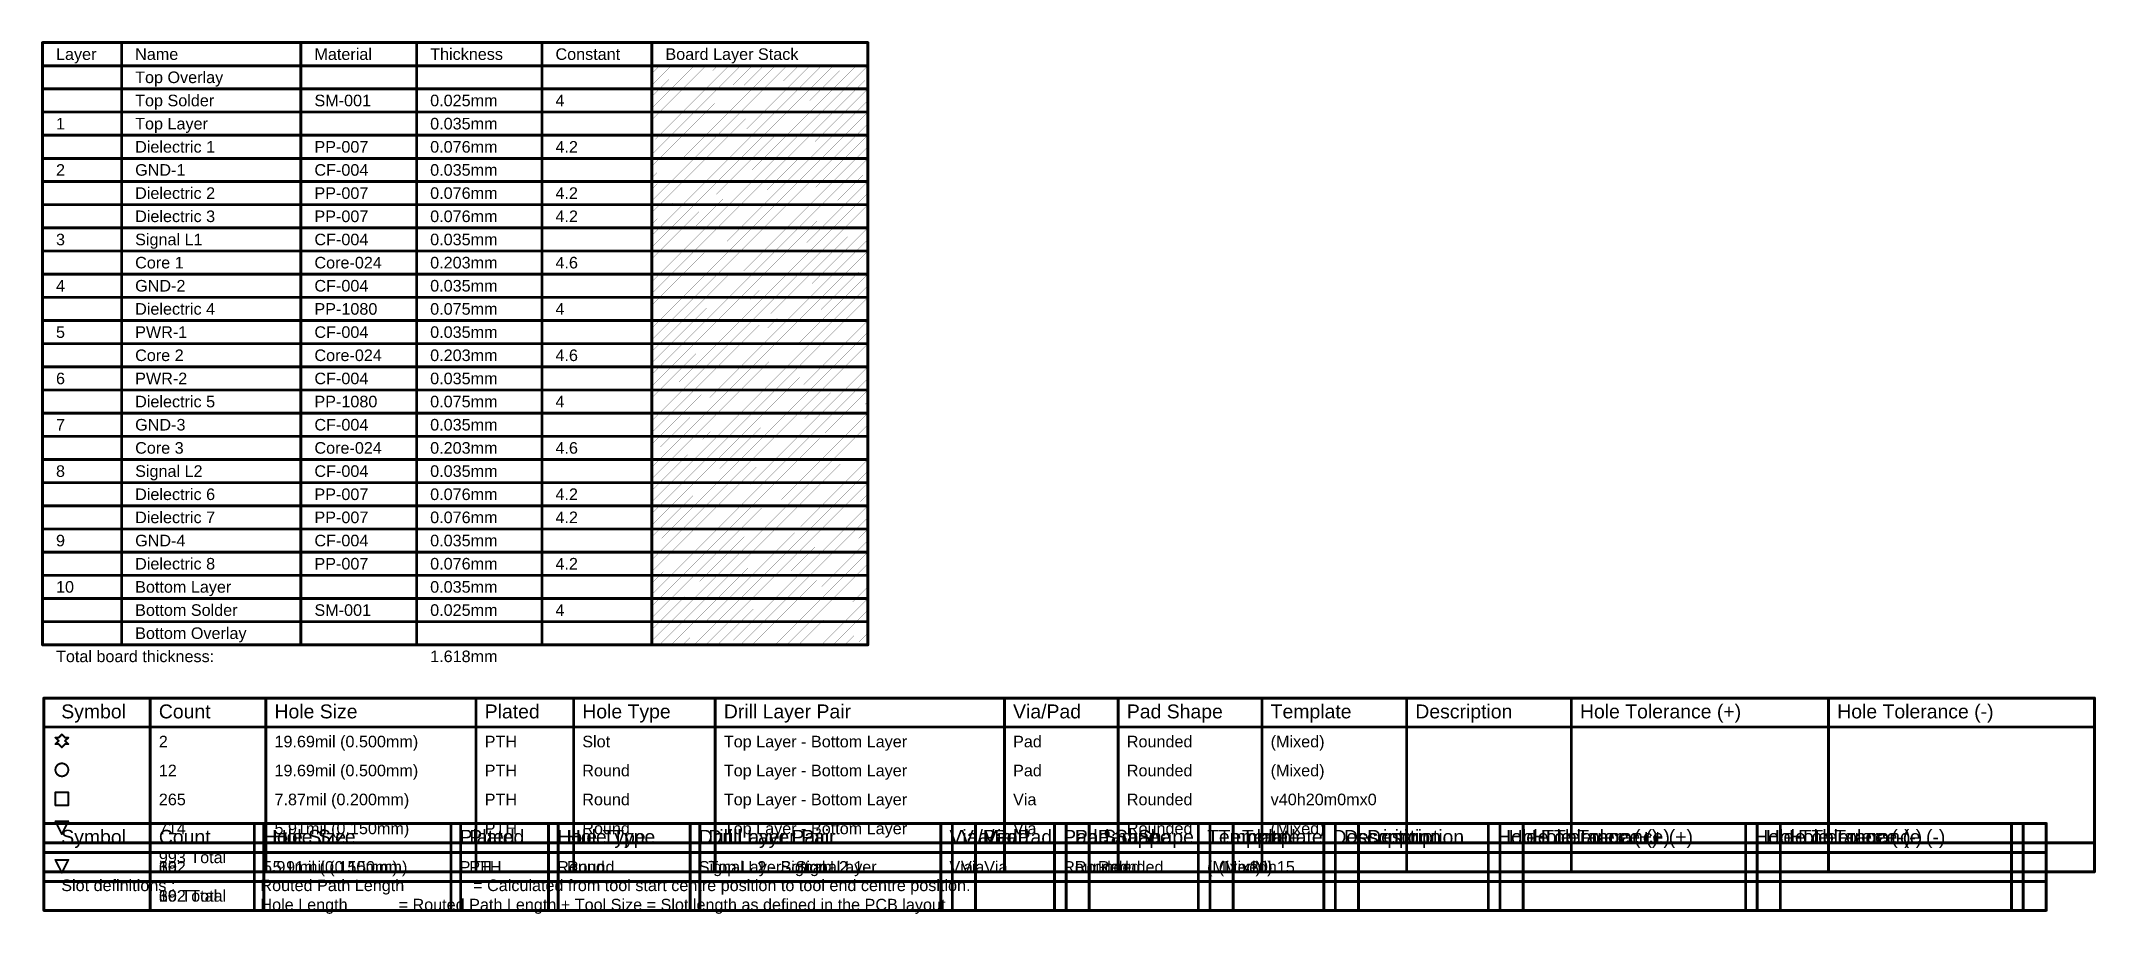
# Model space of a CAD drawing. Header units: inches. Extents: x -6 to 283, y -12 to 154.
# Drawn here: x 12.5 to 283, y 39.6 to 154.4 of the extents above; entities that cross this region are included whole.
import ezdxf

# ---------------------------------------------------------------- set-up
doc = ezdxf.new("R2010")
doc.units = ezdxf.units.IN
doc.layers.add('Dimensions', color=6, linetype='Continuous')
doc.layers.add('Drill Drawing', color=1, linetype='Continuous')
doc.styles.add('Arial', font='', dxfattribs={"height": 0.2})
doc.styles.get('Arial').set_extended_font_data('Arial')

msp = doc.modelspace()

# ---------------------------------------------------------------- texts
at = {"layer": 'Dimensions', "style": 'Arial'}
for s, height, p in [('Layer', 1.524, (14.42, 151.94)), ('Name', 1.524, (24.84, 151.94)), ('Material', 1.524, (48.45, 151.94)), ('Thickness', 1.524, (63.69, 151.94)), ('Constant', 1.524, (80.19, 151.94)), ('Board Layer Stack', 1.524, (94.67, 151.94)), ('Top Overlay', 1.524, (24.84, 148.89)), ('Top Solder', 1.524, (24.84, 145.84)), ('SM-001', 1.524, (48.45, 145.84)), ('0.025mm', 1.524, (63.69, 145.84)), ('4', 1.52, (80.19, 145.84)), ('1', 1.52, (14.42, 142.79)), ('Top Layer', 1.524, (24.84, 142.79)), ('0.035mm', 1.524, (63.69, 142.79)), ('Dielectric 1', 1.524, (24.84, 139.74)), ('PP-007', 1.524, (48.45, 139.74)), ('0.076mm', 1.524, (63.69, 139.74)), ('4.2', 1.524, (80.19, 139.74)), ('2', 1.52, (14.42, 136.7)), ('GND-1', 1.524, (24.84, 136.7)), ('CF-004', 1.524, (48.45, 136.7)), ('0.035mm', 1.524, (63.69, 136.7)), ('Dielectric 2', 1.524, (24.84, 133.65)), ('PP-007', 1.524, (48.45, 133.65)), ('0.076mm', 1.524, (63.69, 133.65)), ('4.2', 1.524, (80.19, 133.65)), ('Dielectric 3', 1.524, (24.84, 130.6)), ('PP-007', 1.524, (48.45, 130.6)), ('0.076mm', 1.524, (63.69, 130.6)), ('4.2', 1.524, (80.19, 130.6)), ('3', 1.52, (14.42, 127.55)), ('Signal L1', 1.524, (24.84, 127.55)), ('CF-004', 1.524, (48.45, 127.55)), ('0.035mm', 1.524, (63.69, 127.55)), ('Core 1', 1.524, (24.84, 124.5)), ('Core-024', 1.524, (48.45, 124.5)), ('0.203mm', 1.524, (63.69, 124.5)), ('4.6', 1.524, (80.19, 124.5)), ('4', 1.52, (14.42, 121.46)), ('GND-2', 1.524, (24.84, 121.46)), ('CF-004', 1.524, (48.45, 121.46)), ('0.035mm', 1.524, (63.69, 121.46)), ('Dielectric 4', 1.524, (24.84, 118.41)), ('PP-1080', 1.524, (48.45, 118.41)), ('0.075mm', 1.524, (63.69, 118.41)), ('4', 1.52, (80.19, 118.41)), ('5', 1.52, (14.42, 115.36)), ('PWR-1', 1.524, (24.84, 115.36)), ('CF-004', 1.524, (48.45, 115.36)), ('0.035mm', 1.524, (63.69, 115.36)), ('Core 2', 1.524, (24.84, 112.31)), ('Core-024', 1.524, (48.45, 112.31)), ('0.203mm', 1.524, (63.69, 112.31)), ('4.6', 1.524, (80.19, 112.31)), ('6', 1.52, (14.42, 109.26)), ('PWR-2', 1.524, (24.84, 109.26)), ('CF-004', 1.524, (48.45, 109.26)), ('0.035mm', 1.524, (63.69, 109.26)), ('Dielectric 5', 1.524, (24.84, 106.22)), ('PP-1080', 1.524, (48.45, 106.22)), ('0.075mm', 1.524, (63.69, 106.22)), ('4', 1.52, (80.19, 106.22)), ('7', 1.52, (14.42, 103.17)), ('GND-3', 1.524, (24.84, 103.17)), ('CF-004', 1.524, (48.45, 103.17)), ('0.035mm', 1.524, (63.69, 103.17)), ('Core 3', 1.524, (24.84, 100.12)), ('Core-024', 1.524, (48.45, 100.12)), ('0.203mm', 1.524, (63.69, 100.12)), ('4.6', 1.524, (80.19, 100.12)), ('8', 1.52, (14.42, 97.07)), ('Signal L2', 1.524, (24.84, 97.07)), ('CF-004', 1.524, (48.45, 97.07)), ('0.035mm', 1.524, (63.69, 97.07)), ('Dielectric 6', 1.524, (24.84, 94.02)), ('PP-007', 1.524, (48.45, 94.02)), ('0.076mm', 1.524, (63.69, 94.02)), ('4.2', 1.524, (80.19, 94.02)), ('Dielectric 7', 1.524, (24.84, 90.98)), ('PP-007', 1.524, (48.45, 90.98)), ('0.076mm', 1.524, (63.69, 90.98)), ('4.2', 1.524, (80.19, 90.98)), ('9', 1.52, (14.42, 87.93)), ('GND-4', 1.524, (24.84, 87.93)), ('CF-004', 1.524, (48.45, 87.93)), ('0.035mm', 1.524, (63.69, 87.93)), ('Dielectric 8', 1.524, (24.84, 84.88)), ('PP-007', 1.524, (48.45, 84.88)), ('0.076mm', 1.524, (63.69, 84.88)), ('4.2', 1.524, (80.19, 84.88)), ('10', 1.524, (14.42, 81.83)), ('Bottom Layer', 1.524, (24.84, 81.83)), ('0.035mm', 1.524, (63.69, 81.83)), ('Bottom Solder', 1.524, (24.84, 78.78)), ('SM-001', 1.524, (48.45, 78.78)), ('0.025mm', 1.524, (63.69, 78.78)), ('4', 1.52, (80.19, 78.78)), ('Bottom Overlay', 1.524, (24.84, 75.74)), ('Total board thickness:', 1.524, (14.42, 72.69)), ('1.618mm', 1.524, (63.69, 72.69))]:
    msp.add_text(s, height=height, dxfattribs=at).set_placement(p)
at = {"layer": 'Drill Drawing', "style": 'Arial'}
for s, height, p in [('Symbol', 1.829, (15.11, 65.29)), ('Count', 1.829, (27.96, 65.29)), ('Hole Size', 1.829, (43.19, 65.29)), ('Plated', 1.829, (70.87, 65.29)), ('Hole Type', 1.829, (83.72, 65.29)), ('Drill Layer Pair', 1.8288, (102.36, 65.29)), ('Via/Pad', 1.829, (140.45, 65.29)), ('Pad Shape', 1.829, (155.43, 65.29)), ('Template', 1.829, (174.37, 65.29)), ('Description', 1.8288, (193.42, 65.29)), ('Hole Tolerance (+)', 1.8288, (215.1, 65.29)), ('Hole Tolerance (-)', 1.8288, (248.98, 65.29)), ('2', 1.52, (27.96, 61.48)), ('19.69mil (0.500mm)', 1.524, (43.19, 61.48)), ('PTH', 1.524, (70.87, 61.48)), ('Slot', 1.524, (83.72, 61.48)), ('Top Layer - Bottom Layer', 1.524, (102.36, 61.48)), ('Pad', 1.524, (140.45, 61.48)), ('Rounded', 1.524, (155.43, 61.48)), ('(Mixed)', 1.524, (174.37, 61.48)), ('12', 1.524, (27.96, 57.67)), ('19.69mil (0.500mm)', 1.524, (43.19, 57.67)), ('PTH', 1.524, (70.87, 57.67)), ('Round', 1.524, (83.72, 57.67)), ('Top Layer - Bottom Layer', 1.524, (102.36, 57.67)), ('Pad', 1.524, (140.45, 57.67)), ('Rounded', 1.524, (155.43, 57.67)), ('(Mixed)', 1.524, (174.37, 57.67)), ('265', 1.524, (27.96, 53.86)), ('7.87mil (0.200mm)', 1.524, (43.19, 53.86)), ('PTH', 1.524, (70.87, 53.86)), ('Round', 1.524, (83.72, 53.86)), ('Top Layer - Bottom Layer', 1.524, (102.36, 53.86)), ('Via', 1.524, (140.45, 53.86)), ('Rounded', 1.524, (155.43, 53.86)), ('v40h20m0mx0', 1.524, (174.37, 53.86)), ('714', 1.524, (27.96, 50.05)), ('5.91mil (0.150mm)', 1.524, (43.19, 50.05)), ('PTH', 1.524, (70.87, 50.05)), ('Round', 1.524, (83.72, 50.05)), ('Top Layer - Bottom Layer', 1.524, (102.36, 50.05)), ('Via', 1.524, (140.45, 50.05)), ('Rounded', 1.524, (155.43, 50.05)), ('(Mixed)', 1.524, (174.37, 50.05)), ('Symbol', 1.829, (15.11, 48.79)), ('Symbol', 1.829, (15.11, 48.79)), ('Symbol', 1.829, (15.11, 48.79)), ('Count', 1.829, (27.96, 48.79)), ('Count', 1.829, (27.96, 48.79)), ('Count', 1.829, (27.96, 48.79)), ('Hole Size', 1.829, (41.67, 48.79)), ('Hole Size', 1.829, (41.67, 48.79)), ('Hole Size', 1.829, (42.94, 48.79)), ('Plated', 1.829, (67.57, 48.79)), ('Plated', 1.829, (67.57, 48.79)), ('Plated', 1.829, (68.84, 48.79)), ('Hole Type', 1.829, (80.42, 48.79)), ('Hole Type', 1.829, (80.42, 48.79)), ('Hole Type', 1.829, (81.69, 48.79)), ('Drill Layer Pair', 1.8288, (99.06, 48.79)), ('Drill Layer Pair', 1.8288, (99.06, 48.79)), ('Drill Layer Pair', 1.8288, (100.33, 48.79)), ('Via/Pad', 1.829, (132.07, 48.79)), ('Via/Pad', 1.829, (133.59, 48.79)), ('Via/Pad', 1.829, (136.64, 48.79)), ('Pad Shape', 1.829, (147.05, 48.79)), ('Pad Shape', 1.829, (148.58, 48.79)), ('Pad Shape', 1.829, (151.62, 48.79)), ('Template', 1.829, (166, 48.79)), ('Template', 1.829, (167.52, 48.79)), ('Template', 1.829, (170.57, 48.79)), ('Description', 1.8288, (182.5, 48.79)), ('Description', 1.8288, (184.02, 48.79)), ('Description', 1.8288, (187.07, 48.79)), ('Hole Tolerance (+)', 1.8288, (204.19, 48.79)), ('Hole Tolerance (+)', 1.8288, (205.71, 48.79)), ('Hole Tolerance (+)', 1.8288, (208.76, 48.79)), ('Hole Tolerance (-)', 1.8288, (238.06, 48.79)), ('Hole Tolerance (-)', 1.8288, (239.58, 48.79)), ('Hole Tolerance (-)', 1.8288, (242.63, 48.79)), ('39', 1.524, (27.96, 44.98)), ('993 Total', 1.524, (27.96, 46.24)), ('60', 1.524, (27.96, 44.98)), ('162', 1.524, (27.96, 44.98)), ('5.91mil (0.150mm)', 1.524, (41.67, 44.98)), ('5.91mil (0.150mm)', 1.524, (41.67, 44.98)), ('5.91mil (0.150mm)', 1.524, (42.94, 44.98)), ('PTH', 1.524, (67.57, 44.98)), ('PTH', 1.524, (67.57, 44.98)), ('PTH', 1.524, (68.84, 44.98)), ('Round', 1.524, (80.42, 44.98)), ('Round', 1.524, (80.42, 44.98)), ('Round', 1.524, (81.69, 44.98)), ('Signal L1 - Signal L2', 1.524, (99.06, 44.98)), ('Signal L2 - Bottom Layer', 1.524, (99.06, 44.98)), ('Top Layer - Signal L1', 1.524, (100.33, 44.98)), ('Via', 1.524, (132.07, 44.98)), ('Via', 1.524, (133.59, 44.98)), ('Via', 1.524, (136.64, 44.98)), ('Rounded', 1.524, (147.05, 44.98)), ('Rounded', 1.524, (148.58, 44.98)), ('Rounded', 1.524, (151.62, 44.98)), ('(Mixed)', 1.524, (166, 44.98)), ('(Mixed)', 1.524, (167.52, 44.98)), ('v30h15', 1.524, (170.57, 44.98)), ('Slot definitions :', 1.524, (15.11, 42.56)), ('Routed Path Length', 1.524, (41.34, 42.56)), ('= Calculated from tool start centre position to tool end centre position.', 1.524, (69.35, 42.56)), ('39 Total', 1.524, (27.96, 41.17)), ('60 Total', 1.524, (27.96, 41.17)), ('162 Total', 1.524, (27.96, 41.17)), ('Hole Length', 1.524, (41.34, 40.02)), (' = Routed Path Length + Tool Size = Slot length as defined in the PCB layout', 1.524, (58.94, 40.02))]:
    msp.add_text(s, height=height, dxfattribs=at).set_placement(p)

# ---------------------------------------------------------------- linework, layer by layer
at = {"layer": 'Dimensions'}
for points in [[(12.65, 154.22, 0.381, 0.381, 0), (121.33, 154.22, 0.381, 0.381, 0)], [(12.65, 74.97, 0.381, 0.381, 0), (12.65, 154.22, 0.381, 0.381, 0)], [(23.06, 74.97, 0.381, 0.381, 0), (23.06, 154.22, 0.381, 0.381, 0)], [(46.67, 74.97, 0.381, 0.381, 0), (46.67, 154.22, 0.381, 0.381, 0)], [(61.91, 74.97, 0.381, 0.381, 0), (61.91, 154.22, 0.381, 0.381, 0)], [(78.41, 74.97, 0.381, 0.381, 0), (78.41, 154.22, 0.381, 0.381, 0)], [(92.89, 74.97, 0.381, 0.381, 0), (92.89, 154.22, 0.381, 0.381, 0)], [(121.33, 74.97, 0.381, 0.381, 0), (121.33, 154.22, 0.381, 0.381, 0)], [(12.65, 151.17, 0.381, 0.381, 0), (121.33, 151.17, 0.381, 0.381, 0)], [(92.89, 148.64, 0.0254, 0.0254, 0), (95.42, 151.17, 0.0254, 0.0254, 0)], [(92.89, 150.17, 0.0254, 0.0254, 0), (93.9, 151.17, 0.0254, 0.0254, 0)], [(93.9, 148.13, 0.0254, 0.0254, 0), (96.95, 151.17, 0.0254, 0.0254, 0)], [(95.42, 148.13, 0.0254, 0.0254, 0), (98.47, 151.17, 0.0254, 0.0254, 0)], [(96.95, 148.13, 0.0254, 0.0254, 0), (99.99, 151.17, 0.0254, 0.0254, 0)], [(98.47, 148.13, 0.0254, 0.0254, 0), (101.52, 151.17, 0.0254, 0.0254, 0)], [(99.99, 148.13, 0.0254, 0.0254, 0), (103.04, 151.17, 0.0254, 0.0254, 0)], [(101.52, 148.13, 0.0254, 0.0254, 0), (104.57, 151.17, 0.0254, 0.0254, 0)], [(103.04, 148.13, 0.0254, 0.0254, 0), (106.09, 151.17, 0.0254, 0.0254, 0)], [(104.57, 148.13, 0.0254, 0.0254, 0), (107.61, 151.17, 0.0254, 0.0254, 0)], [(106.09, 148.13, 0.0254, 0.0254, 0), (109.14, 151.17, 0.0254, 0.0254, 0)], [(107.61, 148.13, 0.0254, 0.0254, 0), (110.66, 151.17, 0.0254, 0.0254, 0)], [(109.14, 148.13, 0.0254, 0.0254, 0), (112.19, 151.17, 0.0254, 0.0254, 0)], [(110.66, 148.13, 0.0254, 0.0254, 0), (113.71, 151.17, 0.0254, 0.0254, 0)], [(112.19, 148.13, 0.0254, 0.0254, 0), (115.23, 151.17, 0.0254, 0.0254, 0)], [(113.71, 148.13, 0.0254, 0.0254, 0), (116.76, 151.17, 0.0254, 0.0254, 0)], [(115.23, 148.13, 0.0254, 0.0254, 0), (118.28, 151.17, 0.0254, 0.0254, 0)], [(116.76, 148.13, 0.0254, 0.0254, 0), (119.81, 151.17, 0.0254, 0.0254, 0)], [(118.28, 148.13, 0.0254, 0.0254, 0), (121.33, 151.17, 0.0254, 0.0254, 0)], [(119.81, 148.13, 0.0254, 0.0254, 0), (121.33, 149.65, 0.0254, 0.0254, 0)], [(12.65, 148.13, 0.381, 0.381, 0), (23.06, 148.13, 0.381, 0.381, 0)], [(23.06, 148.13, 0.381, 0.381, 0), (46.67, 148.13, 0.381, 0.381, 0)], [(46.67, 148.13, 0.381, 0.381, 0), (61.91, 148.13, 0.381, 0.381, 0)], [(61.91, 148.13, 0.381, 0.381, 0), (78.41, 148.13, 0.381, 0.381, 0)], [(78.41, 148.13, 0.381, 0.381, 0), (92.89, 148.13, 0.381, 0.381, 0)], [(92.89, 148.13, 0.381, 0.381, 0), (121.33, 148.13, 0.381, 0.381, 0)], [(92.89, 145.59, 0.0254, 0.0254, 0), (95.42, 148.13, 0.0254, 0.0254, 0)], [(92.89, 147.12, 0.0254, 0.0254, 0), (93.9, 148.13, 0.0254, 0.0254, 0)], [(93.9, 145.08, 0.0254, 0.0254, 0), (96.95, 148.13, 0.0254, 0.0254, 0)], [(95.42, 145.08, 0.0254, 0.0254, 0), (98.47, 148.13, 0.0254, 0.0254, 0)], [(96.95, 145.08, 0.0254, 0.0254, 0), (99.99, 148.13, 0.0254, 0.0254, 0)], [(98.47, 145.08, 0.0254, 0.0254, 0), (101.52, 148.13, 0.0254, 0.0254, 0)], [(99.99, 145.08, 0.0254, 0.0254, 0), (103.04, 148.13, 0.0254, 0.0254, 0)], [(101.52, 145.08, 0.0254, 0.0254, 0), (104.57, 148.13, 0.0254, 0.0254, 0)], [(103.04, 145.08, 0.0254, 0.0254, 0), (106.09, 148.13, 0.0254, 0.0254, 0)], [(104.57, 145.08, 0.0254, 0.0254, 0), (107.61, 148.13, 0.0254, 0.0254, 0)], [(106.09, 145.08, 0.0254, 0.0254, 0), (109.14, 148.13, 0.0254, 0.0254, 0)], [(107.61, 145.08, 0.0254, 0.0254, 0), (110.66, 148.13, 0.0254, 0.0254, 0)], [(109.14, 145.08, 0.0254, 0.0254, 0), (112.19, 148.13, 0.0254, 0.0254, 0)], [(110.66, 145.08, 0.0254, 0.0254, 0), (113.71, 148.13, 0.0254, 0.0254, 0)], [(112.19, 145.08, 0.0254, 0.0254, 0), (115.23, 148.13, 0.0254, 0.0254, 0)], [(113.71, 145.08, 0.0254, 0.0254, 0), (116.76, 148.13, 0.0254, 0.0254, 0)], [(115.23, 145.08, 0.0254, 0.0254, 0), (118.28, 148.13, 0.0254, 0.0254, 0)], [(116.76, 145.08, 0.0254, 0.0254, 0), (119.81, 148.13, 0.0254, 0.0254, 0)], [(118.28, 145.08, 0.0254, 0.0254, 0), (121.33, 148.13, 0.0254, 0.0254, 0)], [(119.81, 145.08, 0.0254, 0.0254, 0), (121.33, 146.6, 0.0254, 0.0254, 0)], [(12.65, 145.08, 0.381, 0.381, 0), (23.06, 145.08, 0.381, 0.381, 0)], [(23.06, 145.08, 0.381, 0.381, 0), (46.67, 145.08, 0.381, 0.381, 0)], [(46.67, 145.08, 0.381, 0.381, 0), (61.91, 145.08, 0.381, 0.381, 0)], [(61.91, 145.08, 0.381, 0.381, 0), (78.41, 145.08, 0.381, 0.381, 0)], [(78.41, 145.08, 0.381, 0.381, 0), (92.89, 145.08, 0.381, 0.381, 0)], [(92.89, 145.08, 0.381, 0.381, 0), (121.33, 145.08, 0.381, 0.381, 0)], [(92.89, 142.55, 0.0254, 0.0254, 0), (95.42, 145.08, 0.0254, 0.0254, 0)], [(92.89, 144.07, 0.0254, 0.0254, 0), (93.9, 145.08, 0.0254, 0.0254, 0)], [(93.9, 142.03, 0.0254, 0.0254, 0), (96.95, 145.08, 0.0254, 0.0254, 0)], [(95.42, 142.03, 0.0254, 0.0254, 0), (98.47, 145.08, 0.0254, 0.0254, 0)], [(96.95, 142.03, 0.0254, 0.0254, 0), (99.99, 145.08, 0.0254, 0.0254, 0)], [(98.47, 142.03, 0.0254, 0.0254, 0), (101.52, 145.08, 0.0254, 0.0254, 0)], [(99.99, 142.03, 0.0254, 0.0254, 0), (103.04, 145.08, 0.0254, 0.0254, 0)], [(101.52, 142.03, 0.0254, 0.0254, 0), (104.57, 145.08, 0.0254, 0.0254, 0)], [(103.04, 142.03, 0.0254, 0.0254, 0), (106.09, 145.08, 0.0254, 0.0254, 0)], [(104.57, 142.03, 0.0254, 0.0254, 0), (107.61, 145.08, 0.0254, 0.0254, 0)], [(106.09, 142.03, 0.0254, 0.0254, 0), (109.14, 145.08, 0.0254, 0.0254, 0)], [(107.61, 142.03, 0.0254, 0.0254, 0), (110.66, 145.08, 0.0254, 0.0254, 0)], [(109.14, 142.03, 0.0254, 0.0254, 0), (112.19, 145.08, 0.0254, 0.0254, 0)], [(110.66, 142.03, 0.0254, 0.0254, 0), (113.71, 145.08, 0.0254, 0.0254, 0)], [(112.19, 142.03, 0.0254, 0.0254, 0), (115.23, 145.08, 0.0254, 0.0254, 0)], [(113.71, 142.03, 0.0254, 0.0254, 0), (116.76, 145.08, 0.0254, 0.0254, 0)], [(115.23, 142.03, 0.0254, 0.0254, 0), (118.28, 145.08, 0.0254, 0.0254, 0)], [(116.76, 142.03, 0.0254, 0.0254, 0), (119.81, 145.08, 0.0254, 0.0254, 0)], [(118.28, 142.03, 0.0254, 0.0254, 0), (121.33, 145.08, 0.0254, 0.0254, 0)], [(119.81, 142.03, 0.0254, 0.0254, 0), (121.33, 143.55, 0.0254, 0.0254, 0)], [(12.65, 142.03, 0.381, 0.381, 0), (23.06, 142.03, 0.381, 0.381, 0)], [(23.06, 142.03, 0.381, 0.381, 0), (46.67, 142.03, 0.381, 0.381, 0)], [(46.67, 142.03, 0.381, 0.381, 0), (61.91, 142.03, 0.381, 0.381, 0)], [(61.91, 142.03, 0.381, 0.381, 0), (78.41, 142.03, 0.381, 0.381, 0)], [(78.41, 142.03, 0.381, 0.381, 0), (92.89, 142.03, 0.381, 0.381, 0)], [(92.89, 142.03, 0.381, 0.381, 0), (121.33, 142.03, 0.381, 0.381, 0)], [(92.89, 139.5, 0.0254, 0.0254, 0), (95.42, 142.03, 0.0254, 0.0254, 0)], [(92.89, 141.02, 0.0254, 0.0254, 0), (93.9, 142.03, 0.0254, 0.0254, 0)], [(93.9, 138.98, 0.0254, 0.0254, 0), (96.95, 142.03, 0.0254, 0.0254, 0)], [(95.42, 138.98, 0.0254, 0.0254, 0), (98.47, 142.03, 0.0254, 0.0254, 0)], [(96.95, 138.98, 0.0254, 0.0254, 0), (99.99, 142.03, 0.0254, 0.0254, 0)], [(98.47, 138.98, 0.0254, 0.0254, 0), (101.52, 142.03, 0.0254, 0.0254, 0)], [(99.99, 138.98, 0.0254, 0.0254, 0), (103.04, 142.03, 0.0254, 0.0254, 0)], [(101.52, 138.98, 0.0254, 0.0254, 0), (104.57, 142.03, 0.0254, 0.0254, 0)], [(103.04, 138.98, 0.0254, 0.0254, 0), (106.09, 142.03, 0.0254, 0.0254, 0)], [(104.57, 138.98, 0.0254, 0.0254, 0), (107.61, 142.03, 0.0254, 0.0254, 0)], [(106.09, 138.98, 0.0254, 0.0254, 0), (109.14, 142.03, 0.0254, 0.0254, 0)], [(107.61, 138.98, 0.0254, 0.0254, 0), (110.66, 142.03, 0.0254, 0.0254, 0)], [(109.14, 138.98, 0.0254, 0.0254, 0), (112.19, 142.03, 0.0254, 0.0254, 0)], [(110.66, 138.98, 0.0254, 0.0254, 0), (113.71, 142.03, 0.0254, 0.0254, 0)], [(112.19, 138.98, 0.0254, 0.0254, 0), (115.23, 142.03, 0.0254, 0.0254, 0)], [(113.71, 138.98, 0.0254, 0.0254, 0), (116.76, 142.03, 0.0254, 0.0254, 0)], [(115.23, 138.98, 0.0254, 0.0254, 0), (118.28, 142.03, 0.0254, 0.0254, 0)], [(116.76, 138.98, 0.0254, 0.0254, 0), (119.81, 142.03, 0.0254, 0.0254, 0)], [(118.28, 138.98, 0.0254, 0.0254, 0), (121.33, 142.03, 0.0254, 0.0254, 0)], [(12.65, 138.98, 0.381, 0.381, 0), (23.06, 138.98, 0.381, 0.381, 0)], [(23.06, 138.98, 0.381, 0.381, 0), (46.67, 138.98, 0.381, 0.381, 0)], [(46.67, 138.98, 0.381, 0.381, 0), (61.91, 138.98, 0.381, 0.381, 0)], [(61.91, 138.98, 0.381, 0.381, 0), (78.41, 138.98, 0.381, 0.381, 0)], [(78.41, 138.98, 0.381, 0.381, 0), (92.89, 138.98, 0.381, 0.381, 0)], [(92.89, 138.98, 0.381, 0.381, 0), (121.33, 138.98, 0.381, 0.381, 0)], [(92.89, 136.45, 0.0254, 0.0254, 0), (95.42, 138.98, 0.0254, 0.0254, 0)], [(92.89, 137.97, 0.0254, 0.0254, 0), (93.9, 138.98, 0.0254, 0.0254, 0)], [(93.9, 135.93, 0.0254, 0.0254, 0), (96.95, 138.98, 0.0254, 0.0254, 0)], [(95.42, 135.93, 0.0254, 0.0254, 0), (98.47, 138.98, 0.0254, 0.0254, 0)], [(96.95, 135.93, 0.0254, 0.0254, 0), (99.99, 138.98, 0.0254, 0.0254, 0)], [(98.47, 135.93, 0.0254, 0.0254, 0), (101.52, 138.98, 0.0254, 0.0254, 0)], [(99.99, 135.93, 0.0254, 0.0254, 0), (103.04, 138.98, 0.0254, 0.0254, 0)], [(101.52, 135.93, 0.0254, 0.0254, 0), (104.57, 138.98, 0.0254, 0.0254, 0)], [(103.04, 135.93, 0.0254, 0.0254, 0), (106.09, 138.98, 0.0254, 0.0254, 0)], [(104.57, 135.93, 0.0254, 0.0254, 0), (107.61, 138.98, 0.0254, 0.0254, 0)], [(106.09, 135.93, 0.0254, 0.0254, 0), (109.14, 138.98, 0.0254, 0.0254, 0)], [(107.61, 135.93, 0.0254, 0.0254, 0), (110.66, 138.98, 0.0254, 0.0254, 0)], [(109.14, 135.93, 0.0254, 0.0254, 0), (112.19, 138.98, 0.0254, 0.0254, 0)], [(110.66, 135.93, 0.0254, 0.0254, 0), (113.71, 138.98, 0.0254, 0.0254, 0)], [(112.19, 135.93, 0.0254, 0.0254, 0), (115.23, 138.98, 0.0254, 0.0254, 0)], [(113.71, 135.93, 0.0254, 0.0254, 0), (116.76, 138.98, 0.0254, 0.0254, 0)], [(115.23, 135.93, 0.0254, 0.0254, 0), (118.28, 138.98, 0.0254, 0.0254, 0)], [(116.76, 135.93, 0.0254, 0.0254, 0), (119.81, 138.98, 0.0254, 0.0254, 0)], [(118.28, 135.93, 0.0254, 0.0254, 0), (121.33, 138.98, 0.0254, 0.0254, 0)], [(119.81, 138.98, 0.0254, 0.0254, 0), (121.33, 140.51, 0.0254, 0.0254, 0)], [(12.65, 135.93, 0.381, 0.381, 0), (23.06, 135.93, 0.381, 0.381, 0)], [(23.06, 135.93, 0.381, 0.381, 0), (46.67, 135.93, 0.381, 0.381, 0)], [(46.67, 135.93, 0.381, 0.381, 0), (61.91, 135.93, 0.381, 0.381, 0)], [(61.91, 135.93, 0.381, 0.381, 0), (78.41, 135.93, 0.381, 0.381, 0)], [(78.41, 135.93, 0.381, 0.381, 0), (92.89, 135.93, 0.381, 0.381, 0)], [(92.89, 135.93, 0.381, 0.381, 0), (121.33, 135.93, 0.381, 0.381, 0)], [(92.89, 133.4, 0.0254, 0.0254, 0), (95.42, 135.93, 0.0254, 0.0254, 0)], [(92.89, 134.93, 0.0254, 0.0254, 0), (93.9, 135.93, 0.0254, 0.0254, 0)], [(93.9, 132.89, 0.0254, 0.0254, 0), (96.95, 135.93, 0.0254, 0.0254, 0)], [(95.42, 132.89, 0.0254, 0.0254, 0), (98.47, 135.93, 0.0254, 0.0254, 0)], [(96.95, 132.89, 0.0254, 0.0254, 0), (99.99, 135.93, 0.0254, 0.0254, 0)], [(98.47, 132.89, 0.0254, 0.0254, 0), (101.52, 135.93, 0.0254, 0.0254, 0)], [(99.99, 132.89, 0.0254, 0.0254, 0), (103.04, 135.93, 0.0254, 0.0254, 0)], [(101.52, 132.89, 0.0254, 0.0254, 0), (104.57, 135.93, 0.0254, 0.0254, 0)], [(103.04, 132.89, 0.0254, 0.0254, 0), (106.09, 135.93, 0.0254, 0.0254, 0)], [(104.57, 132.89, 0.0254, 0.0254, 0), (107.61, 135.93, 0.0254, 0.0254, 0)], [(106.09, 132.89, 0.0254, 0.0254, 0), (109.14, 135.93, 0.0254, 0.0254, 0)], [(107.61, 132.89, 0.0254, 0.0254, 0), (110.66, 135.93, 0.0254, 0.0254, 0)], [(109.14, 132.89, 0.0254, 0.0254, 0), (112.19, 135.93, 0.0254, 0.0254, 0)], [(110.66, 132.89, 0.0254, 0.0254, 0), (113.71, 135.93, 0.0254, 0.0254, 0)], [(112.19, 132.89, 0.0254, 0.0254, 0), (115.23, 135.93, 0.0254, 0.0254, 0)], [(113.71, 132.89, 0.0254, 0.0254, 0), (116.76, 135.93, 0.0254, 0.0254, 0)], [(115.23, 132.89, 0.0254, 0.0254, 0), (118.28, 135.93, 0.0254, 0.0254, 0)], [(116.76, 132.89, 0.0254, 0.0254, 0), (119.81, 135.93, 0.0254, 0.0254, 0)], [(118.28, 132.89, 0.0254, 0.0254, 0), (121.33, 135.93, 0.0254, 0.0254, 0)], [(119.81, 135.93, 0.0254, 0.0254, 0), (121.33, 137.46, 0.0254, 0.0254, 0)], [(12.65, 132.89, 0.381, 0.381, 0), (23.06, 132.89, 0.381, 0.381, 0)], [(23.06, 132.89, 0.381, 0.381, 0), (46.67, 132.89, 0.381, 0.381, 0)], [(46.67, 132.89, 0.381, 0.381, 0), (61.91, 132.89, 0.381, 0.381, 0)], [(61.91, 132.89, 0.381, 0.381, 0), (78.41, 132.89, 0.381, 0.381, 0)], [(78.41, 132.89, 0.381, 0.381, 0), (92.89, 132.89, 0.381, 0.381, 0)], [(92.89, 132.89, 0.381, 0.381, 0), (121.33, 132.89, 0.381, 0.381, 0)], [(92.89, 130.35, 0.0254, 0.0254, 0), (95.42, 132.89, 0.0254, 0.0254, 0)], [(92.89, 131.88, 0.0254, 0.0254, 0), (93.9, 132.89, 0.0254, 0.0254, 0)], [(93.9, 129.84, 0.0254, 0.0254, 0), (96.95, 132.89, 0.0254, 0.0254, 0)], [(95.42, 129.84, 0.0254, 0.0254, 0), (98.47, 132.89, 0.0254, 0.0254, 0)], [(96.95, 129.84, 0.0254, 0.0254, 0), (99.99, 132.89, 0.0254, 0.0254, 0)], [(98.47, 129.84, 0.0254, 0.0254, 0), (101.52, 132.89, 0.0254, 0.0254, 0)], [(99.99, 129.84, 0.0254, 0.0254, 0), (103.04, 132.89, 0.0254, 0.0254, 0)], [(101.52, 129.84, 0.0254, 0.0254, 0), (104.57, 132.89, 0.0254, 0.0254, 0)], [(103.04, 129.84, 0.0254, 0.0254, 0), (106.09, 132.89, 0.0254, 0.0254, 0)], [(104.57, 129.84, 0.0254, 0.0254, 0), (107.61, 132.89, 0.0254, 0.0254, 0)], [(106.09, 129.84, 0.0254, 0.0254, 0), (109.14, 132.89, 0.0254, 0.0254, 0)], [(107.61, 129.84, 0.0254, 0.0254, 0), (110.66, 132.89, 0.0254, 0.0254, 0)], [(109.14, 129.84, 0.0254, 0.0254, 0), (112.19, 132.89, 0.0254, 0.0254, 0)], [(110.66, 129.84, 0.0254, 0.0254, 0), (113.71, 132.89, 0.0254, 0.0254, 0)], [(112.19, 129.84, 0.0254, 0.0254, 0), (115.23, 132.89, 0.0254, 0.0254, 0)], [(113.71, 129.84, 0.0254, 0.0254, 0), (116.76, 132.89, 0.0254, 0.0254, 0)], [(115.23, 129.84, 0.0254, 0.0254, 0), (118.28, 132.89, 0.0254, 0.0254, 0)], [(116.76, 129.84, 0.0254, 0.0254, 0), (119.81, 132.89, 0.0254, 0.0254, 0)], [(118.28, 129.84, 0.0254, 0.0254, 0), (121.33, 132.89, 0.0254, 0.0254, 0)], [(119.81, 132.89, 0.0254, 0.0254, 0), (121.33, 134.41, 0.0254, 0.0254, 0)], [(12.65, 129.84, 0.381, 0.381, 0), (23.06, 129.84, 0.381, 0.381, 0)], [(23.06, 129.84, 0.381, 0.381, 0), (46.67, 129.84, 0.381, 0.381, 0)], [(46.67, 129.84, 0.381, 0.381, 0), (61.91, 129.84, 0.381, 0.381, 0)], [(61.91, 129.84, 0.381, 0.381, 0), (78.41, 129.84, 0.381, 0.381, 0)], [(78.41, 129.84, 0.381, 0.381, 0), (92.89, 129.84, 0.381, 0.381, 0)], [(92.89, 129.84, 0.381, 0.381, 0), (121.33, 129.84, 0.381, 0.381, 0)], [(119.81, 129.84, 0.0254, 0.0254, 0), (121.33, 131.36, 0.0254, 0.0254, 0)], [(92.89, 127.31, 0.0254, 0.0254, 0), (95.42, 129.84, 0.0254, 0.0254, 0)], [(92.89, 128.83, 0.0254, 0.0254, 0), (93.9, 129.84, 0.0254, 0.0254, 0)], [(93.9, 126.79, 0.0254, 0.0254, 0), (96.95, 129.84, 0.0254, 0.0254, 0)], [(95.42, 126.79, 0.0254, 0.0254, 0), (98.47, 129.84, 0.0254, 0.0254, 0)], [(96.95, 126.79, 0.0254, 0.0254, 0), (99.99, 129.84, 0.0254, 0.0254, 0)], [(98.47, 126.79, 0.0254, 0.0254, 0), (101.52, 129.84, 0.0254, 0.0254, 0)], [(99.99, 126.79, 0.0254, 0.0254, 0), (103.04, 129.84, 0.0254, 0.0254, 0)], [(101.52, 126.79, 0.0254, 0.0254, 0), (104.57, 129.84, 0.0254, 0.0254, 0)], [(103.04, 126.79, 0.0254, 0.0254, 0), (106.09, 129.84, 0.0254, 0.0254, 0)], [(104.57, 126.79, 0.0254, 0.0254, 0), (107.61, 129.84, 0.0254, 0.0254, 0)], [(106.09, 126.79, 0.0254, 0.0254, 0), (109.14, 129.84, 0.0254, 0.0254, 0)], [(107.61, 126.79, 0.0254, 0.0254, 0), (110.66, 129.84, 0.0254, 0.0254, 0)], [(109.14, 126.79, 0.0254, 0.0254, 0), (112.19, 129.84, 0.0254, 0.0254, 0)], [(110.66, 126.79, 0.0254, 0.0254, 0), (113.71, 129.84, 0.0254, 0.0254, 0)], [(112.19, 126.79, 0.0254, 0.0254, 0), (115.23, 129.84, 0.0254, 0.0254, 0)], [(113.71, 126.79, 0.0254, 0.0254, 0), (116.76, 129.84, 0.0254, 0.0254, 0)], [(115.23, 126.79, 0.0254, 0.0254, 0), (118.28, 129.84, 0.0254, 0.0254, 0)], [(116.76, 126.79, 0.0254, 0.0254, 0), (119.81, 129.84, 0.0254, 0.0254, 0)], [(118.28, 126.79, 0.0254, 0.0254, 0), (121.33, 129.84, 0.0254, 0.0254, 0)], [(119.81, 126.79, 0.0254, 0.0254, 0), (121.33, 128.31, 0.0254, 0.0254, 0)], [(12.65, 126.79, 0.381, 0.381, 0), (23.06, 126.79, 0.381, 0.381, 0)], [(23.06, 126.79, 0.381, 0.381, 0), (46.67, 126.79, 0.381, 0.381, 0)], [(46.67, 126.79, 0.381, 0.381, 0), (61.91, 126.79, 0.381, 0.381, 0)], [(61.91, 126.79, 0.381, 0.381, 0), (78.41, 126.79, 0.381, 0.381, 0)], [(78.41, 126.79, 0.381, 0.381, 0), (92.89, 126.79, 0.381, 0.381, 0)], [(92.89, 126.79, 0.381, 0.381, 0), (121.33, 126.79, 0.381, 0.381, 0)], [(92.89, 124.26, 0.0254, 0.0254, 0), (95.42, 126.79, 0.0254, 0.0254, 0)], [(92.89, 125.78, 0.0254, 0.0254, 0), (93.9, 126.79, 0.0254, 0.0254, 0)], [(93.9, 123.74, 0.0254, 0.0254, 0), (96.95, 126.79, 0.0254, 0.0254, 0)], [(95.42, 123.74, 0.0254, 0.0254, 0), (98.47, 126.79, 0.0254, 0.0254, 0)], [(96.95, 123.74, 0.0254, 0.0254, 0), (99.99, 126.79, 0.0254, 0.0254, 0)], [(98.47, 123.74, 0.0254, 0.0254, 0), (101.52, 126.79, 0.0254, 0.0254, 0)], [(99.99, 123.74, 0.0254, 0.0254, 0), (103.04, 126.79, 0.0254, 0.0254, 0)], [(101.52, 123.74, 0.0254, 0.0254, 0), (104.57, 126.79, 0.0254, 0.0254, 0)], [(103.04, 123.74, 0.0254, 0.0254, 0), (106.09, 126.79, 0.0254, 0.0254, 0)], [(104.57, 123.74, 0.0254, 0.0254, 0), (107.61, 126.79, 0.0254, 0.0254, 0)], [(106.09, 123.74, 0.0254, 0.0254, 0), (109.14, 126.79, 0.0254, 0.0254, 0)], [(107.61, 123.74, 0.0254, 0.0254, 0), (110.66, 126.79, 0.0254, 0.0254, 0)], [(109.14, 123.74, 0.0254, 0.0254, 0), (112.19, 126.79, 0.0254, 0.0254, 0)], [(110.66, 123.74, 0.0254, 0.0254, 0), (113.71, 126.79, 0.0254, 0.0254, 0)], [(112.19, 123.74, 0.0254, 0.0254, 0), (115.23, 126.79, 0.0254, 0.0254, 0)], [(113.71, 123.74, 0.0254, 0.0254, 0), (116.76, 126.79, 0.0254, 0.0254, 0)], [(115.23, 123.74, 0.0254, 0.0254, 0), (118.28, 126.79, 0.0254, 0.0254, 0)], [(116.76, 123.74, 0.0254, 0.0254, 0), (119.81, 126.79, 0.0254, 0.0254, 0)], [(118.28, 123.74, 0.0254, 0.0254, 0), (121.33, 126.79, 0.0254, 0.0254, 0)], [(119.81, 123.74, 0.0254, 0.0254, 0), (121.33, 125.27, 0.0254, 0.0254, 0)], [(12.65, 123.74, 0.381, 0.381, 0), (23.06, 123.74, 0.381, 0.381, 0)], [(23.06, 123.74, 0.381, 0.381, 0), (46.67, 123.74, 0.381, 0.381, 0)], [(46.67, 123.74, 0.381, 0.381, 0), (61.91, 123.74, 0.381, 0.381, 0)], [(61.91, 123.74, 0.381, 0.381, 0), (78.41, 123.74, 0.381, 0.381, 0)], [(78.41, 123.74, 0.381, 0.381, 0), (92.89, 123.74, 0.381, 0.381, 0)], [(92.89, 123.74, 0.381, 0.381, 0), (121.33, 123.74, 0.381, 0.381, 0)], [(92.89, 121.21, 0.0254, 0.0254, 0), (95.42, 123.74, 0.0254, 0.0254, 0)], [(92.89, 122.73, 0.0254, 0.0254, 0), (93.9, 123.74, 0.0254, 0.0254, 0)], [(93.9, 120.69, 0.0254, 0.0254, 0), (96.95, 123.74, 0.0254, 0.0254, 0)], [(95.42, 120.69, 0.0254, 0.0254, 0), (98.47, 123.74, 0.0254, 0.0254, 0)], [(96.95, 120.69, 0.0254, 0.0254, 0), (99.99, 123.74, 0.0254, 0.0254, 0)], [(98.47, 120.69, 0.0254, 0.0254, 0), (101.52, 123.74, 0.0254, 0.0254, 0)], [(99.99, 120.69, 0.0254, 0.0254, 0), (103.04, 123.74, 0.0254, 0.0254, 0)], [(101.52, 120.69, 0.0254, 0.0254, 0), (104.57, 123.74, 0.0254, 0.0254, 0)], [(103.04, 120.69, 0.0254, 0.0254, 0), (106.09, 123.74, 0.0254, 0.0254, 0)], [(104.57, 120.69, 0.0254, 0.0254, 0), (107.61, 123.74, 0.0254, 0.0254, 0)], [(106.09, 120.69, 0.0254, 0.0254, 0), (109.14, 123.74, 0.0254, 0.0254, 0)], [(107.61, 120.69, 0.0254, 0.0254, 0), (110.66, 123.74, 0.0254, 0.0254, 0)], [(109.14, 120.69, 0.0254, 0.0254, 0), (112.19, 123.74, 0.0254, 0.0254, 0)], [(110.66, 120.69, 0.0254, 0.0254, 0), (113.71, 123.74, 0.0254, 0.0254, 0)], [(112.19, 120.69, 0.0254, 0.0254, 0), (115.23, 123.74, 0.0254, 0.0254, 0)], [(113.71, 120.69, 0.0254, 0.0254, 0), (116.76, 123.74, 0.0254, 0.0254, 0)], [(115.23, 120.69, 0.0254, 0.0254, 0), (118.28, 123.74, 0.0254, 0.0254, 0)], [(116.76, 120.69, 0.0254, 0.0254, 0), (119.81, 123.74, 0.0254, 0.0254, 0)], [(118.28, 120.69, 0.0254, 0.0254, 0), (121.33, 123.74, 0.0254, 0.0254, 0)], [(119.81, 120.69, 0.0254, 0.0254, 0), (121.33, 122.22, 0.0254, 0.0254, 0)], [(12.65, 120.69, 0.381, 0.381, 0), (23.06, 120.69, 0.381, 0.381, 0)], [(23.06, 120.69, 0.381, 0.381, 0), (46.67, 120.69, 0.381, 0.381, 0)], [(46.67, 120.69, 0.381, 0.381, 0), (61.91, 120.69, 0.381, 0.381, 0)], [(61.91, 120.69, 0.381, 0.381, 0), (78.41, 120.69, 0.381, 0.381, 0)], [(78.41, 120.69, 0.381, 0.381, 0), (92.89, 120.69, 0.381, 0.381, 0)], [(92.89, 120.69, 0.381, 0.381, 0), (121.33, 120.69, 0.381, 0.381, 0)], [(92.89, 118.16, 0.0254, 0.0254, 0), (95.42, 120.69, 0.0254, 0.0254, 0)], [(92.89, 119.69, 0.0254, 0.0254, 0), (93.9, 120.69, 0.0254, 0.0254, 0)], [(93.9, 117.65, 0.0254, 0.0254, 0), (96.95, 120.69, 0.0254, 0.0254, 0)], [(95.42, 117.65, 0.0254, 0.0254, 0), (98.47, 120.69, 0.0254, 0.0254, 0)], [(96.95, 117.65, 0.0254, 0.0254, 0), (99.99, 120.69, 0.0254, 0.0254, 0)], [(98.47, 117.65, 0.0254, 0.0254, 0), (101.52, 120.69, 0.0254, 0.0254, 0)], [(99.99, 117.65, 0.0254, 0.0254, 0), (103.04, 120.69, 0.0254, 0.0254, 0)], [(101.52, 117.65, 0.0254, 0.0254, 0), (104.57, 120.69, 0.0254, 0.0254, 0)], [(103.04, 117.65, 0.0254, 0.0254, 0), (106.09, 120.69, 0.0254, 0.0254, 0)], [(104.57, 117.65, 0.0254, 0.0254, 0), (107.61, 120.69, 0.0254, 0.0254, 0)], [(106.09, 117.65, 0.0254, 0.0254, 0), (109.14, 120.69, 0.0254, 0.0254, 0)], [(107.61, 117.65, 0.0254, 0.0254, 0), (110.66, 120.69, 0.0254, 0.0254, 0)], [(109.14, 117.65, 0.0254, 0.0254, 0), (112.19, 120.69, 0.0254, 0.0254, 0)], [(110.66, 117.65, 0.0254, 0.0254, 0), (113.71, 120.69, 0.0254, 0.0254, 0)], [(112.19, 117.65, 0.0254, 0.0254, 0), (115.23, 120.69, 0.0254, 0.0254, 0)], [(113.71, 117.65, 0.0254, 0.0254, 0), (116.76, 120.69, 0.0254, 0.0254, 0)], [(115.23, 117.65, 0.0254, 0.0254, 0), (118.28, 120.69, 0.0254, 0.0254, 0)], [(116.76, 117.65, 0.0254, 0.0254, 0), (119.81, 120.69, 0.0254, 0.0254, 0)], [(118.28, 117.65, 0.0254, 0.0254, 0), (121.33, 120.69, 0.0254, 0.0254, 0)], [(119.81, 117.65, 0.0254, 0.0254, 0), (121.33, 119.17, 0.0254, 0.0254, 0)], [(12.65, 117.65, 0.381, 0.381, 0), (23.06, 117.65, 0.381, 0.381, 0)], [(23.06, 117.65, 0.381, 0.381, 0), (46.67, 117.65, 0.381, 0.381, 0)], [(46.67, 117.65, 0.381, 0.381, 0), (61.91, 117.65, 0.381, 0.381, 0)], [(61.91, 117.65, 0.381, 0.381, 0), (78.41, 117.65, 0.381, 0.381, 0)], [(78.41, 117.65, 0.381, 0.381, 0), (92.89, 117.65, 0.381, 0.381, 0)], [(92.89, 117.65, 0.381, 0.381, 0), (121.33, 117.65, 0.381, 0.381, 0)], [(92.89, 115.11, 0.0254, 0.0254, 0), (95.42, 117.65, 0.0254, 0.0254, 0)], [(92.89, 116.64, 0.0254, 0.0254, 0), (93.9, 117.65, 0.0254, 0.0254, 0)], [(93.9, 114.6, 0.0254, 0.0254, 0), (96.95, 117.65, 0.0254, 0.0254, 0)], [(95.42, 114.6, 0.0254, 0.0254, 0), (98.47, 117.65, 0.0254, 0.0254, 0)], [(96.95, 114.6, 0.0254, 0.0254, 0), (99.99, 117.65, 0.0254, 0.0254, 0)], [(98.47, 114.6, 0.0254, 0.0254, 0), (101.52, 117.65, 0.0254, 0.0254, 0)], [(99.99, 114.6, 0.0254, 0.0254, 0), (103.04, 117.65, 0.0254, 0.0254, 0)], [(101.52, 114.6, 0.0254, 0.0254, 0), (104.57, 117.65, 0.0254, 0.0254, 0)], [(103.04, 114.6, 0.0254, 0.0254, 0), (106.09, 117.65, 0.0254, 0.0254, 0)], [(104.57, 114.6, 0.0254, 0.0254, 0), (107.61, 117.65, 0.0254, 0.0254, 0)], [(106.09, 114.6, 0.0254, 0.0254, 0), (109.14, 117.65, 0.0254, 0.0254, 0)], [(107.61, 114.6, 0.0254, 0.0254, 0), (110.66, 117.65, 0.0254, 0.0254, 0)], [(109.14, 114.6, 0.0254, 0.0254, 0), (112.19, 117.65, 0.0254, 0.0254, 0)], [(110.66, 114.6, 0.0254, 0.0254, 0), (113.71, 117.65, 0.0254, 0.0254, 0)], [(112.19, 114.6, 0.0254, 0.0254, 0), (115.23, 117.65, 0.0254, 0.0254, 0)], [(113.71, 114.6, 0.0254, 0.0254, 0), (116.76, 117.65, 0.0254, 0.0254, 0)], [(115.23, 114.6, 0.0254, 0.0254, 0), (118.28, 117.65, 0.0254, 0.0254, 0)], [(116.76, 114.6, 0.0254, 0.0254, 0), (119.81, 117.65, 0.0254, 0.0254, 0)], [(118.28, 114.6, 0.0254, 0.0254, 0), (121.33, 117.65, 0.0254, 0.0254, 0)], [(12.65, 114.6, 0.381, 0.381, 0), (23.06, 114.6, 0.381, 0.381, 0)], [(23.06, 114.6, 0.381, 0.381, 0), (46.67, 114.6, 0.381, 0.381, 0)], [(46.67, 114.6, 0.381, 0.381, 0), (61.91, 114.6, 0.381, 0.381, 0)], [(61.91, 114.6, 0.381, 0.381, 0), (78.41, 114.6, 0.381, 0.381, 0)], [(78.41, 114.6, 0.381, 0.381, 0), (92.89, 114.6, 0.381, 0.381, 0)], [(92.89, 114.6, 0.381, 0.381, 0), (121.33, 114.6, 0.381, 0.381, 0)], [(92.89, 112.07, 0.0254, 0.0254, 0), (95.42, 114.6, 0.0254, 0.0254, 0)], [(92.89, 113.59, 0.0254, 0.0254, 0), (93.9, 114.6, 0.0254, 0.0254, 0)], [(93.9, 111.55, 0.0254, 0.0254, 0), (96.95, 114.6, 0.0254, 0.0254, 0)], [(95.42, 111.55, 0.0254, 0.0254, 0), (98.47, 114.6, 0.0254, 0.0254, 0)], [(96.95, 111.55, 0.0254, 0.0254, 0), (99.99, 114.6, 0.0254, 0.0254, 0)], [(98.47, 111.55, 0.0254, 0.0254, 0), (101.52, 114.6, 0.0254, 0.0254, 0)], [(99.99, 111.55, 0.0254, 0.0254, 0), (103.04, 114.6, 0.0254, 0.0254, 0)], [(101.52, 111.55, 0.0254, 0.0254, 0), (104.57, 114.6, 0.0254, 0.0254, 0)], [(103.04, 111.55, 0.0254, 0.0254, 0), (106.09, 114.6, 0.0254, 0.0254, 0)], [(104.57, 111.55, 0.0254, 0.0254, 0), (107.61, 114.6, 0.0254, 0.0254, 0)], [(106.09, 111.55, 0.0254, 0.0254, 0), (109.14, 114.6, 0.0254, 0.0254, 0)], [(107.61, 111.55, 0.0254, 0.0254, 0), (110.66, 114.6, 0.0254, 0.0254, 0)], [(109.14, 111.55, 0.0254, 0.0254, 0), (112.19, 114.6, 0.0254, 0.0254, 0)], [(110.66, 111.55, 0.0254, 0.0254, 0), (113.71, 114.6, 0.0254, 0.0254, 0)], [(112.19, 111.55, 0.0254, 0.0254, 0), (115.23, 114.6, 0.0254, 0.0254, 0)], [(113.71, 111.55, 0.0254, 0.0254, 0), (116.76, 114.6, 0.0254, 0.0254, 0)], [(115.23, 111.55, 0.0254, 0.0254, 0), (118.28, 114.6, 0.0254, 0.0254, 0)], [(116.76, 111.55, 0.0254, 0.0254, 0), (119.81, 114.6, 0.0254, 0.0254, 0)], [(118.28, 111.55, 0.0254, 0.0254, 0), (121.33, 114.6, 0.0254, 0.0254, 0)], [(119.81, 114.6, 0.0254, 0.0254, 0), (121.33, 116.12, 0.0254, 0.0254, 0)], [(12.65, 111.55, 0.381, 0.381, 0), (23.06, 111.55, 0.381, 0.381, 0)], [(23.06, 111.55, 0.381, 0.381, 0), (46.67, 111.55, 0.381, 0.381, 0)], [(46.67, 111.55, 0.381, 0.381, 0), (61.91, 111.55, 0.381, 0.381, 0)], [(61.91, 111.55, 0.381, 0.381, 0), (78.41, 111.55, 0.381, 0.381, 0)], [(78.41, 111.55, 0.381, 0.381, 0), (92.89, 111.55, 0.381, 0.381, 0)], [(92.89, 111.55, 0.381, 0.381, 0), (121.33, 111.55, 0.381, 0.381, 0)], [(92.89, 109.02, 0.0254, 0.0254, 0), (95.42, 111.55, 0.0254, 0.0254, 0)], [(92.89, 110.54, 0.0254, 0.0254, 0), (93.9, 111.55, 0.0254, 0.0254, 0)], [(93.9, 108.5, 0.0254, 0.0254, 0), (96.95, 111.55, 0.0254, 0.0254, 0)], [(95.42, 108.5, 0.0254, 0.0254, 0), (98.47, 111.55, 0.0254, 0.0254, 0)], [(96.95, 108.5, 0.0254, 0.0254, 0), (99.99, 111.55, 0.0254, 0.0254, 0)], [(98.47, 108.5, 0.0254, 0.0254, 0), (101.52, 111.55, 0.0254, 0.0254, 0)], [(99.99, 108.5, 0.0254, 0.0254, 0), (103.04, 111.55, 0.0254, 0.0254, 0)], [(101.52, 108.5, 0.0254, 0.0254, 0), (104.57, 111.55, 0.0254, 0.0254, 0)], [(103.04, 108.5, 0.0254, 0.0254, 0), (106.09, 111.55, 0.0254, 0.0254, 0)], [(104.57, 108.5, 0.0254, 0.0254, 0), (107.61, 111.55, 0.0254, 0.0254, 0)], [(106.09, 108.5, 0.0254, 0.0254, 0), (109.14, 111.55, 0.0254, 0.0254, 0)], [(107.61, 108.5, 0.0254, 0.0254, 0), (110.66, 111.55, 0.0254, 0.0254, 0)], [(109.14, 108.5, 0.0254, 0.0254, 0), (112.19, 111.55, 0.0254, 0.0254, 0)], [(110.66, 108.5, 0.0254, 0.0254, 0), (113.71, 111.55, 0.0254, 0.0254, 0)], [(112.19, 108.5, 0.0254, 0.0254, 0), (115.23, 111.55, 0.0254, 0.0254, 0)], [(113.71, 108.5, 0.0254, 0.0254, 0), (116.76, 111.55, 0.0254, 0.0254, 0)], [(115.23, 108.5, 0.0254, 0.0254, 0), (118.28, 111.55, 0.0254, 0.0254, 0)], [(116.76, 108.5, 0.0254, 0.0254, 0), (119.81, 111.55, 0.0254, 0.0254, 0)], [(118.28, 108.5, 0.0254, 0.0254, 0), (121.33, 111.55, 0.0254, 0.0254, 0)], [(119.81, 111.55, 0.0254, 0.0254, 0), (121.33, 113.07, 0.0254, 0.0254, 0)], [(12.65, 108.5, 0.381, 0.381, 0), (23.06, 108.5, 0.381, 0.381, 0)], [(23.06, 108.5, 0.381, 0.381, 0), (46.67, 108.5, 0.381, 0.381, 0)], [(46.67, 108.5, 0.381, 0.381, 0), (61.91, 108.5, 0.381, 0.381, 0)], [(61.91, 108.5, 0.381, 0.381, 0), (78.41, 108.5, 0.381, 0.381, 0)], [(78.41, 108.5, 0.381, 0.381, 0), (92.89, 108.5, 0.381, 0.381, 0)], [(92.89, 108.5, 0.381, 0.381, 0), (121.33, 108.5, 0.381, 0.381, 0)], [(92.89, 105.97, 0.0254, 0.0254, 0), (95.42, 108.5, 0.0254, 0.0254, 0)], [(92.89, 107.49, 0.0254, 0.0254, 0), (93.9, 108.5, 0.0254, 0.0254, 0)], [(93.9, 105.45, 0.0254, 0.0254, 0), (96.95, 108.5, 0.0254, 0.0254, 0)], [(95.42, 105.45, 0.0254, 0.0254, 0), (98.47, 108.5, 0.0254, 0.0254, 0)], [(96.95, 105.45, 0.0254, 0.0254, 0), (99.99, 108.5, 0.0254, 0.0254, 0)], [(98.47, 105.45, 0.0254, 0.0254, 0), (101.52, 108.5, 0.0254, 0.0254, 0)], [(99.99, 105.45, 0.0254, 0.0254, 0), (103.04, 108.5, 0.0254, 0.0254, 0)], [(101.52, 105.45, 0.0254, 0.0254, 0), (104.57, 108.5, 0.0254, 0.0254, 0)], [(103.04, 105.45, 0.0254, 0.0254, 0), (106.09, 108.5, 0.0254, 0.0254, 0)], [(104.57, 105.45, 0.0254, 0.0254, 0), (107.61, 108.5, 0.0254, 0.0254, 0)], [(106.09, 105.45, 0.0254, 0.0254, 0), (109.14, 108.5, 0.0254, 0.0254, 0)], [(107.61, 105.45, 0.0254, 0.0254, 0), (110.66, 108.5, 0.0254, 0.0254, 0)], [(109.14, 105.45, 0.0254, 0.0254, 0), (112.19, 108.5, 0.0254, 0.0254, 0)], [(110.66, 105.45, 0.0254, 0.0254, 0), (113.71, 108.5, 0.0254, 0.0254, 0)], [(112.19, 105.45, 0.0254, 0.0254, 0), (115.23, 108.5, 0.0254, 0.0254, 0)], [(113.71, 105.45, 0.0254, 0.0254, 0), (116.76, 108.5, 0.0254, 0.0254, 0)], [(115.23, 105.45, 0.0254, 0.0254, 0), (118.28, 108.5, 0.0254, 0.0254, 0)], [(116.76, 105.45, 0.0254, 0.0254, 0), (119.81, 108.5, 0.0254, 0.0254, 0)], [(118.28, 105.45, 0.0254, 0.0254, 0), (121.33, 108.5, 0.0254, 0.0254, 0)], [(119.81, 108.5, 0.0254, 0.0254, 0), (121.33, 110.03, 0.0254, 0.0254, 0)], [(12.65, 105.45, 0.381, 0.381, 0), (23.06, 105.45, 0.381, 0.381, 0)], [(23.06, 105.45, 0.381, 0.381, 0), (46.67, 105.45, 0.381, 0.381, 0)], [(46.67, 105.45, 0.381, 0.381, 0), (61.91, 105.45, 0.381, 0.381, 0)], [(61.91, 105.45, 0.381, 0.381, 0), (78.41, 105.45, 0.381, 0.381, 0)], [(78.41, 105.45, 0.381, 0.381, 0), (92.89, 105.45, 0.381, 0.381, 0)], [(92.89, 105.45, 0.381, 0.381, 0), (121.33, 105.45, 0.381, 0.381, 0)], [(119.81, 105.45, 0.0254, 0.0254, 0), (121.33, 106.98, 0.0254, 0.0254, 0)], [(92.89, 102.92, 0.0254, 0.0254, 0), (95.42, 105.45, 0.0254, 0.0254, 0)], [(92.89, 104.45, 0.0254, 0.0254, 0), (93.9, 105.45, 0.0254, 0.0254, 0)], [(93.9, 102.41, 0.0254, 0.0254, 0), (96.95, 105.45, 0.0254, 0.0254, 0)], [(95.42, 102.41, 0.0254, 0.0254, 0), (98.47, 105.45, 0.0254, 0.0254, 0)], [(96.95, 102.41, 0.0254, 0.0254, 0), (99.99, 105.45, 0.0254, 0.0254, 0)], [(98.47, 102.41, 0.0254, 0.0254, 0), (101.52, 105.45, 0.0254, 0.0254, 0)], [(99.99, 102.41, 0.0254, 0.0254, 0), (103.04, 105.45, 0.0254, 0.0254, 0)], [(101.52, 102.41, 0.0254, 0.0254, 0), (104.57, 105.45, 0.0254, 0.0254, 0)], [(103.04, 102.41, 0.0254, 0.0254, 0), (106.09, 105.45, 0.0254, 0.0254, 0)], [(104.57, 102.41, 0.0254, 0.0254, 0), (107.61, 105.45, 0.0254, 0.0254, 0)], [(106.09, 102.41, 0.0254, 0.0254, 0), (109.14, 105.45, 0.0254, 0.0254, 0)], [(107.61, 102.41, 0.0254, 0.0254, 0), (110.66, 105.45, 0.0254, 0.0254, 0)], [(109.14, 102.41, 0.0254, 0.0254, 0), (112.19, 105.45, 0.0254, 0.0254, 0)], [(110.66, 102.41, 0.0254, 0.0254, 0), (113.71, 105.45, 0.0254, 0.0254, 0)], [(112.19, 102.41, 0.0254, 0.0254, 0), (115.23, 105.45, 0.0254, 0.0254, 0)], [(113.71, 102.41, 0.0254, 0.0254, 0), (116.76, 105.45, 0.0254, 0.0254, 0)], [(115.23, 102.41, 0.0254, 0.0254, 0), (118.28, 105.45, 0.0254, 0.0254, 0)], [(116.76, 102.41, 0.0254, 0.0254, 0), (119.81, 105.45, 0.0254, 0.0254, 0)], [(118.28, 102.41, 0.0254, 0.0254, 0), (121.33, 105.45, 0.0254, 0.0254, 0)], [(119.81, 102.41, 0.0254, 0.0254, 0), (121.33, 103.93, 0.0254, 0.0254, 0)], [(12.65, 102.41, 0.381, 0.381, 0), (23.06, 102.41, 0.381, 0.381, 0)], [(23.06, 102.41, 0.381, 0.381, 0), (46.67, 102.41, 0.381, 0.381, 0)], [(46.67, 102.41, 0.381, 0.381, 0), (61.91, 102.41, 0.381, 0.381, 0)], [(61.91, 102.41, 0.381, 0.381, 0), (78.41, 102.41, 0.381, 0.381, 0)], [(78.41, 102.41, 0.381, 0.381, 0), (92.89, 102.41, 0.381, 0.381, 0)], [(92.89, 102.41, 0.381, 0.381, 0), (121.33, 102.41, 0.381, 0.381, 0)], [(92.89, 99.87, 0.0254, 0.0254, 0), (95.42, 102.41, 0.0254, 0.0254, 0)], [(92.89, 101.4, 0.0254, 0.0254, 0), (93.9, 102.41, 0.0254, 0.0254, 0)], [(93.9, 99.36, 0.0254, 0.0254, 0), (96.95, 102.41, 0.0254, 0.0254, 0)], [(95.42, 99.36, 0.0254, 0.0254, 0), (98.47, 102.41, 0.0254, 0.0254, 0)], [(96.95, 99.36, 0.0254, 0.0254, 0), (99.99, 102.41, 0.0254, 0.0254, 0)], [(98.47, 99.36, 0.0254, 0.0254, 0), (101.52, 102.41, 0.0254, 0.0254, 0)], [(99.99, 99.36, 0.0254, 0.0254, 0), (103.04, 102.41, 0.0254, 0.0254, 0)], [(101.52, 99.36, 0.0254, 0.0254, 0), (104.57, 102.41, 0.0254, 0.0254, 0)], [(103.04, 99.36, 0.0254, 0.0254, 0), (106.09, 102.41, 0.0254, 0.0254, 0)], [(104.57, 99.36, 0.0254, 0.0254, 0), (107.61, 102.41, 0.0254, 0.0254, 0)], [(106.09, 99.36, 0.0254, 0.0254, 0), (109.14, 102.41, 0.0254, 0.0254, 0)], [(107.61, 99.36, 0.0254, 0.0254, 0), (110.66, 102.41, 0.0254, 0.0254, 0)], [(109.14, 99.36, 0.0254, 0.0254, 0), (112.19, 102.41, 0.0254, 0.0254, 0)], [(110.66, 99.36, 0.0254, 0.0254, 0), (113.71, 102.41, 0.0254, 0.0254, 0)], [(112.19, 99.36, 0.0254, 0.0254, 0), (115.23, 102.41, 0.0254, 0.0254, 0)], [(113.71, 99.36, 0.0254, 0.0254, 0), (116.76, 102.41, 0.0254, 0.0254, 0)], [(115.23, 99.36, 0.0254, 0.0254, 0), (118.28, 102.41, 0.0254, 0.0254, 0)], [(116.76, 99.36, 0.0254, 0.0254, 0), (119.81, 102.41, 0.0254, 0.0254, 0)], [(118.28, 99.36, 0.0254, 0.0254, 0), (121.33, 102.41, 0.0254, 0.0254, 0)], [(119.81, 99.36, 0.0254, 0.0254, 0), (121.33, 100.88, 0.0254, 0.0254, 0)], [(12.65, 99.36, 0.381, 0.381, 0), (23.06, 99.36, 0.381, 0.381, 0)], [(23.06, 99.36, 0.381, 0.381, 0), (46.67, 99.36, 0.381, 0.381, 0)], [(46.67, 99.36, 0.381, 0.381, 0), (61.91, 99.36, 0.381, 0.381, 0)], [(61.91, 99.36, 0.381, 0.381, 0), (78.41, 99.36, 0.381, 0.381, 0)], [(78.41, 99.36, 0.381, 0.381, 0), (92.89, 99.36, 0.381, 0.381, 0)], [(92.89, 99.36, 0.381, 0.381, 0), (121.33, 99.36, 0.381, 0.381, 0)], [(92.89, 96.83, 0.0254, 0.0254, 0), (95.42, 99.36, 0.0254, 0.0254, 0)], [(92.89, 98.35, 0.0254, 0.0254, 0), (93.9, 99.36, 0.0254, 0.0254, 0)], [(93.9, 96.31, 0.0254, 0.0254, 0), (96.95, 99.36, 0.0254, 0.0254, 0)], [(95.42, 96.31, 0.0254, 0.0254, 0), (98.47, 99.36, 0.0254, 0.0254, 0)], [(96.95, 96.31, 0.0254, 0.0254, 0), (99.99, 99.36, 0.0254, 0.0254, 0)], [(98.47, 96.31, 0.0254, 0.0254, 0), (101.52, 99.36, 0.0254, 0.0254, 0)], [(99.99, 96.31, 0.0254, 0.0254, 0), (103.04, 99.36, 0.0254, 0.0254, 0)], [(101.52, 96.31, 0.0254, 0.0254, 0), (104.57, 99.36, 0.0254, 0.0254, 0)], [(103.04, 96.31, 0.0254, 0.0254, 0), (106.09, 99.36, 0.0254, 0.0254, 0)], [(104.57, 96.31, 0.0254, 0.0254, 0), (107.61, 99.36, 0.0254, 0.0254, 0)], [(106.09, 96.31, 0.0254, 0.0254, 0), (109.14, 99.36, 0.0254, 0.0254, 0)], [(107.61, 96.31, 0.0254, 0.0254, 0), (110.66, 99.36, 0.0254, 0.0254, 0)], [(109.14, 96.31, 0.0254, 0.0254, 0), (112.19, 99.36, 0.0254, 0.0254, 0)], [(110.66, 96.31, 0.0254, 0.0254, 0), (113.71, 99.36, 0.0254, 0.0254, 0)], [(112.19, 96.31, 0.0254, 0.0254, 0), (115.23, 99.36, 0.0254, 0.0254, 0)], [(113.71, 96.31, 0.0254, 0.0254, 0), (116.76, 99.36, 0.0254, 0.0254, 0)], [(115.23, 96.31, 0.0254, 0.0254, 0), (118.28, 99.36, 0.0254, 0.0254, 0)], [(116.76, 96.31, 0.0254, 0.0254, 0), (119.81, 99.36, 0.0254, 0.0254, 0)], [(118.28, 96.31, 0.0254, 0.0254, 0), (121.33, 99.36, 0.0254, 0.0254, 0)], [(119.81, 96.31, 0.0254, 0.0254, 0), (121.33, 97.83, 0.0254, 0.0254, 0)], [(12.65, 96.31, 0.381, 0.381, 0), (23.06, 96.31, 0.381, 0.381, 0)], [(23.06, 96.31, 0.381, 0.381, 0), (46.67, 96.31, 0.381, 0.381, 0)], [(46.67, 96.31, 0.381, 0.381, 0), (61.91, 96.31, 0.381, 0.381, 0)], [(61.91, 96.31, 0.381, 0.381, 0), (78.41, 96.31, 0.381, 0.381, 0)], [(78.41, 96.31, 0.381, 0.381, 0), (92.89, 96.31, 0.381, 0.381, 0)], [(92.89, 96.31, 0.381, 0.381, 0), (121.33, 96.31, 0.381, 0.381, 0)], [(92.89, 93.78, 0.0254, 0.0254, 0), (95.42, 96.31, 0.0254, 0.0254, 0)], [(92.89, 95.3, 0.0254, 0.0254, 0), (93.9, 96.31, 0.0254, 0.0254, 0)], [(93.9, 93.26, 0.0254, 0.0254, 0), (96.95, 96.31, 0.0254, 0.0254, 0)], [(95.42, 93.26, 0.0254, 0.0254, 0), (98.47, 96.31, 0.0254, 0.0254, 0)], [(96.95, 93.26, 0.0254, 0.0254, 0), (99.99, 96.31, 0.0254, 0.0254, 0)], [(98.47, 93.26, 0.0254, 0.0254, 0), (101.52, 96.31, 0.0254, 0.0254, 0)], [(99.99, 93.26, 0.0254, 0.0254, 0), (103.04, 96.31, 0.0254, 0.0254, 0)], [(101.52, 93.26, 0.0254, 0.0254, 0), (104.57, 96.31, 0.0254, 0.0254, 0)], [(103.04, 93.26, 0.0254, 0.0254, 0), (106.09, 96.31, 0.0254, 0.0254, 0)], [(104.57, 93.26, 0.0254, 0.0254, 0), (107.61, 96.31, 0.0254, 0.0254, 0)], [(106.09, 93.26, 0.0254, 0.0254, 0), (109.14, 96.31, 0.0254, 0.0254, 0)], [(107.61, 93.26, 0.0254, 0.0254, 0), (110.66, 96.31, 0.0254, 0.0254, 0)], [(109.14, 93.26, 0.0254, 0.0254, 0), (112.19, 96.31, 0.0254, 0.0254, 0)], [(110.66, 93.26, 0.0254, 0.0254, 0), (113.71, 96.31, 0.0254, 0.0254, 0)], [(112.19, 93.26, 0.0254, 0.0254, 0), (115.23, 96.31, 0.0254, 0.0254, 0)], [(113.71, 93.26, 0.0254, 0.0254, 0), (116.76, 96.31, 0.0254, 0.0254, 0)], [(115.23, 93.26, 0.0254, 0.0254, 0), (118.28, 96.31, 0.0254, 0.0254, 0)], [(116.76, 93.26, 0.0254, 0.0254, 0), (119.81, 96.31, 0.0254, 0.0254, 0)], [(118.28, 93.26, 0.0254, 0.0254, 0), (121.33, 96.31, 0.0254, 0.0254, 0)], [(119.81, 93.26, 0.0254, 0.0254, 0), (121.33, 94.79, 0.0254, 0.0254, 0)], [(12.65, 93.26, 0.381, 0.381, 0), (23.06, 93.26, 0.381, 0.381, 0)], [(23.06, 93.26, 0.381, 0.381, 0), (46.67, 93.26, 0.381, 0.381, 0)], [(46.67, 93.26, 0.381, 0.381, 0), (61.91, 93.26, 0.381, 0.381, 0)], [(61.91, 93.26, 0.381, 0.381, 0), (78.41, 93.26, 0.381, 0.381, 0)], [(78.41, 93.26, 0.381, 0.381, 0), (92.89, 93.26, 0.381, 0.381, 0)], [(92.89, 93.26, 0.381, 0.381, 0), (121.33, 93.26, 0.381, 0.381, 0)], [(92.89, 90.73, 0.0254, 0.0254, 0), (95.42, 93.26, 0.0254, 0.0254, 0)], [(92.89, 92.25, 0.0254, 0.0254, 0), (93.9, 93.26, 0.0254, 0.0254, 0)], [(93.9, 90.21, 0.0254, 0.0254, 0), (96.95, 93.26, 0.0254, 0.0254, 0)], [(95.42, 90.21, 0.0254, 0.0254, 0), (98.47, 93.26, 0.0254, 0.0254, 0)], [(96.95, 90.21, 0.0254, 0.0254, 0), (99.99, 93.26, 0.0254, 0.0254, 0)], [(98.47, 90.21, 0.0254, 0.0254, 0), (101.52, 93.26, 0.0254, 0.0254, 0)], [(99.99, 90.21, 0.0254, 0.0254, 0), (103.04, 93.26, 0.0254, 0.0254, 0)], [(101.52, 90.21, 0.0254, 0.0254, 0), (104.57, 93.26, 0.0254, 0.0254, 0)], [(103.04, 90.21, 0.0254, 0.0254, 0), (106.09, 93.26, 0.0254, 0.0254, 0)], [(104.57, 90.21, 0.0254, 0.0254, 0), (107.61, 93.26, 0.0254, 0.0254, 0)], [(106.09, 90.21, 0.0254, 0.0254, 0), (109.14, 93.26, 0.0254, 0.0254, 0)], [(107.61, 90.21, 0.0254, 0.0254, 0), (110.66, 93.26, 0.0254, 0.0254, 0)], [(109.14, 90.21, 0.0254, 0.0254, 0), (112.19, 93.26, 0.0254, 0.0254, 0)], [(110.66, 90.21, 0.0254, 0.0254, 0), (113.71, 93.26, 0.0254, 0.0254, 0)], [(112.19, 90.21, 0.0254, 0.0254, 0), (115.23, 93.26, 0.0254, 0.0254, 0)], [(113.71, 90.21, 0.0254, 0.0254, 0), (116.76, 93.26, 0.0254, 0.0254, 0)], [(115.23, 90.21, 0.0254, 0.0254, 0), (118.28, 93.26, 0.0254, 0.0254, 0)], [(116.76, 90.21, 0.0254, 0.0254, 0), (119.81, 93.26, 0.0254, 0.0254, 0)], [(118.28, 90.21, 0.0254, 0.0254, 0), (121.33, 93.26, 0.0254, 0.0254, 0)], [(12.65, 90.21, 0.381, 0.381, 0), (23.06, 90.21, 0.381, 0.381, 0)], [(23.06, 90.21, 0.381, 0.381, 0), (46.67, 90.21, 0.381, 0.381, 0)], [(46.67, 90.21, 0.381, 0.381, 0), (61.91, 90.21, 0.381, 0.381, 0)], [(61.91, 90.21, 0.381, 0.381, 0), (78.41, 90.21, 0.381, 0.381, 0)], [(78.41, 90.21, 0.381, 0.381, 0), (92.89, 90.21, 0.381, 0.381, 0)], [(92.89, 90.21, 0.381, 0.381, 0), (121.33, 90.21, 0.381, 0.381, 0)], [(92.89, 87.68, 0.0254, 0.0254, 0), (95.42, 90.21, 0.0254, 0.0254, 0)], [(92.89, 89.21, 0.0254, 0.0254, 0), (93.9, 90.21, 0.0254, 0.0254, 0)], [(93.9, 87.17, 0.0254, 0.0254, 0), (96.95, 90.21, 0.0254, 0.0254, 0)], [(95.42, 87.17, 0.0254, 0.0254, 0), (98.47, 90.21, 0.0254, 0.0254, 0)], [(96.95, 87.17, 0.0254, 0.0254, 0), (99.99, 90.21, 0.0254, 0.0254, 0)], [(98.47, 87.17, 0.0254, 0.0254, 0), (101.52, 90.21, 0.0254, 0.0254, 0)], [(99.99, 87.17, 0.0254, 0.0254, 0), (103.04, 90.21, 0.0254, 0.0254, 0)], [(101.52, 87.17, 0.0254, 0.0254, 0), (104.57, 90.21, 0.0254, 0.0254, 0)], [(103.04, 87.17, 0.0254, 0.0254, 0), (106.09, 90.21, 0.0254, 0.0254, 0)], [(104.57, 87.17, 0.0254, 0.0254, 0), (107.61, 90.21, 0.0254, 0.0254, 0)], [(106.09, 87.17, 0.0254, 0.0254, 0), (109.14, 90.21, 0.0254, 0.0254, 0)], [(107.61, 87.17, 0.0254, 0.0254, 0), (110.66, 90.21, 0.0254, 0.0254, 0)], [(109.14, 87.17, 0.0254, 0.0254, 0), (112.19, 90.21, 0.0254, 0.0254, 0)], [(110.66, 87.17, 0.0254, 0.0254, 0), (113.71, 90.21, 0.0254, 0.0254, 0)], [(112.19, 87.17, 0.0254, 0.0254, 0), (115.23, 90.21, 0.0254, 0.0254, 0)], [(113.71, 87.17, 0.0254, 0.0254, 0), (116.76, 90.21, 0.0254, 0.0254, 0)], [(115.23, 87.17, 0.0254, 0.0254, 0), (118.28, 90.21, 0.0254, 0.0254, 0)], [(116.76, 87.17, 0.0254, 0.0254, 0), (119.81, 90.21, 0.0254, 0.0254, 0)], [(118.28, 87.17, 0.0254, 0.0254, 0), (121.33, 90.21, 0.0254, 0.0254, 0)], [(119.81, 90.21, 0.0254, 0.0254, 0), (121.33, 91.74, 0.0254, 0.0254, 0)], [(12.65, 87.17, 0.381, 0.381, 0), (23.06, 87.17, 0.381, 0.381, 0)], [(23.06, 87.17, 0.381, 0.381, 0), (46.67, 87.17, 0.381, 0.381, 0)], [(46.67, 87.17, 0.381, 0.381, 0), (61.91, 87.17, 0.381, 0.381, 0)], [(61.91, 87.17, 0.381, 0.381, 0), (78.41, 87.17, 0.381, 0.381, 0)], [(78.41, 87.17, 0.381, 0.381, 0), (92.89, 87.17, 0.381, 0.381, 0)], [(92.89, 87.17, 0.381, 0.381, 0), (121.33, 87.17, 0.381, 0.381, 0)], [(92.89, 84.63, 0.0254, 0.0254, 0), (95.42, 87.17, 0.0254, 0.0254, 0)], [(92.89, 86.16, 0.0254, 0.0254, 0), (93.9, 87.17, 0.0254, 0.0254, 0)], [(93.9, 84.12, 0.0254, 0.0254, 0), (96.95, 87.17, 0.0254, 0.0254, 0)], [(95.42, 84.12, 0.0254, 0.0254, 0), (98.47, 87.17, 0.0254, 0.0254, 0)], [(96.95, 84.12, 0.0254, 0.0254, 0), (99.99, 87.17, 0.0254, 0.0254, 0)], [(98.47, 84.12, 0.0254, 0.0254, 0), (101.52, 87.17, 0.0254, 0.0254, 0)], [(99.99, 84.12, 0.0254, 0.0254, 0), (103.04, 87.17, 0.0254, 0.0254, 0)], [(101.52, 84.12, 0.0254, 0.0254, 0), (104.57, 87.17, 0.0254, 0.0254, 0)], [(103.04, 84.12, 0.0254, 0.0254, 0), (106.09, 87.17, 0.0254, 0.0254, 0)], [(104.57, 84.12, 0.0254, 0.0254, 0), (107.61, 87.17, 0.0254, 0.0254, 0)], [(106.09, 84.12, 0.0254, 0.0254, 0), (109.14, 87.17, 0.0254, 0.0254, 0)], [(107.61, 84.12, 0.0254, 0.0254, 0), (110.66, 87.17, 0.0254, 0.0254, 0)], [(109.14, 84.12, 0.0254, 0.0254, 0), (112.19, 87.17, 0.0254, 0.0254, 0)], [(110.66, 84.12, 0.0254, 0.0254, 0), (113.71, 87.17, 0.0254, 0.0254, 0)], [(112.19, 84.12, 0.0254, 0.0254, 0), (115.23, 87.17, 0.0254, 0.0254, 0)], [(113.71, 84.12, 0.0254, 0.0254, 0), (116.76, 87.17, 0.0254, 0.0254, 0)], [(115.23, 84.12, 0.0254, 0.0254, 0), (118.28, 87.17, 0.0254, 0.0254, 0)], [(116.76, 84.12, 0.0254, 0.0254, 0), (119.81, 87.17, 0.0254, 0.0254, 0)], [(118.28, 84.12, 0.0254, 0.0254, 0), (121.33, 87.17, 0.0254, 0.0254, 0)], [(119.81, 87.17, 0.0254, 0.0254, 0), (121.33, 88.69, 0.0254, 0.0254, 0)], [(12.65, 84.12, 0.381, 0.381, 0), (23.06, 84.12, 0.381, 0.381, 0)], [(23.06, 84.12, 0.381, 0.381, 0), (46.67, 84.12, 0.381, 0.381, 0)], [(46.67, 84.12, 0.381, 0.381, 0), (61.91, 84.12, 0.381, 0.381, 0)], [(61.91, 84.12, 0.381, 0.381, 0), (78.41, 84.12, 0.381, 0.381, 0)], [(78.41, 84.12, 0.381, 0.381, 0), (92.89, 84.12, 0.381, 0.381, 0)], [(92.89, 84.12, 0.381, 0.381, 0), (121.33, 84.12, 0.381, 0.381, 0)], [(92.89, 81.59, 0.0254, 0.0254, 0), (95.42, 84.12, 0.0254, 0.0254, 0)], [(92.89, 83.11, 0.0254, 0.0254, 0), (93.9, 84.12, 0.0254, 0.0254, 0)], [(93.9, 81.07, 0.0254, 0.0254, 0), (96.95, 84.12, 0.0254, 0.0254, 0)], [(95.42, 81.07, 0.0254, 0.0254, 0), (98.47, 84.12, 0.0254, 0.0254, 0)], [(96.95, 81.07, 0.0254, 0.0254, 0), (99.99, 84.12, 0.0254, 0.0254, 0)], [(98.47, 81.07, 0.0254, 0.0254, 0), (101.52, 84.12, 0.0254, 0.0254, 0)], [(99.99, 81.07, 0.0254, 0.0254, 0), (103.04, 84.12, 0.0254, 0.0254, 0)], [(101.52, 81.07, 0.0254, 0.0254, 0), (104.57, 84.12, 0.0254, 0.0254, 0)], [(103.04, 81.07, 0.0254, 0.0254, 0), (106.09, 84.12, 0.0254, 0.0254, 0)], [(104.57, 81.07, 0.0254, 0.0254, 0), (107.61, 84.12, 0.0254, 0.0254, 0)], [(106.09, 81.07, 0.0254, 0.0254, 0), (109.14, 84.12, 0.0254, 0.0254, 0)], [(107.61, 81.07, 0.0254, 0.0254, 0), (110.66, 84.12, 0.0254, 0.0254, 0)], [(109.14, 81.07, 0.0254, 0.0254, 0), (112.19, 84.12, 0.0254, 0.0254, 0)], [(110.66, 81.07, 0.0254, 0.0254, 0), (113.71, 84.12, 0.0254, 0.0254, 0)], [(112.19, 81.07, 0.0254, 0.0254, 0), (115.23, 84.12, 0.0254, 0.0254, 0)], [(113.71, 81.07, 0.0254, 0.0254, 0), (116.76, 84.12, 0.0254, 0.0254, 0)], [(115.23, 81.07, 0.0254, 0.0254, 0), (118.28, 84.12, 0.0254, 0.0254, 0)], [(116.76, 81.07, 0.0254, 0.0254, 0), (119.81, 84.12, 0.0254, 0.0254, 0)], [(118.28, 81.07, 0.0254, 0.0254, 0), (121.33, 84.12, 0.0254, 0.0254, 0)], [(119.81, 84.12, 0.0254, 0.0254, 0), (121.33, 85.64, 0.0254, 0.0254, 0)], [(12.65, 81.07, 0.381, 0.381, 0), (23.06, 81.07, 0.381, 0.381, 0)], [(23.06, 81.07, 0.381, 0.381, 0), (46.67, 81.07, 0.381, 0.381, 0)], [(46.67, 81.07, 0.381, 0.381, 0), (61.91, 81.07, 0.381, 0.381, 0)], [(61.91, 81.07, 0.381, 0.381, 0), (78.41, 81.07, 0.381, 0.381, 0)], [(78.41, 81.07, 0.381, 0.381, 0), (92.89, 81.07, 0.381, 0.381, 0)], [(92.89, 81.07, 0.381, 0.381, 0), (121.33, 81.07, 0.381, 0.381, 0)], [(119.81, 81.07, 0.0254, 0.0254, 0), (121.33, 82.59, 0.0254, 0.0254, 0)], [(92.89, 78.54, 0.0254, 0.0254, 0), (95.42, 81.07, 0.0254, 0.0254, 0)], [(92.89, 80.06, 0.0254, 0.0254, 0), (93.9, 81.07, 0.0254, 0.0254, 0)], [(93.9, 78.02, 0.0254, 0.0254, 0), (96.95, 81.07, 0.0254, 0.0254, 0)], [(95.42, 78.02, 0.0254, 0.0254, 0), (98.47, 81.07, 0.0254, 0.0254, 0)], [(96.95, 78.02, 0.0254, 0.0254, 0), (99.99, 81.07, 0.0254, 0.0254, 0)], [(98.47, 78.02, 0.0254, 0.0254, 0), (101.52, 81.07, 0.0254, 0.0254, 0)], [(99.99, 78.02, 0.0254, 0.0254, 0), (103.04, 81.07, 0.0254, 0.0254, 0)], [(101.52, 78.02, 0.0254, 0.0254, 0), (104.57, 81.07, 0.0254, 0.0254, 0)], [(103.04, 78.02, 0.0254, 0.0254, 0), (106.09, 81.07, 0.0254, 0.0254, 0)], [(104.57, 78.02, 0.0254, 0.0254, 0), (107.61, 81.07, 0.0254, 0.0254, 0)], [(106.09, 78.02, 0.0254, 0.0254, 0), (109.14, 81.07, 0.0254, 0.0254, 0)], [(107.61, 78.02, 0.0254, 0.0254, 0), (110.66, 81.07, 0.0254, 0.0254, 0)], [(109.14, 78.02, 0.0254, 0.0254, 0), (112.19, 81.07, 0.0254, 0.0254, 0)], [(110.66, 78.02, 0.0254, 0.0254, 0), (113.71, 81.07, 0.0254, 0.0254, 0)], [(112.19, 78.02, 0.0254, 0.0254, 0), (115.23, 81.07, 0.0254, 0.0254, 0)], [(113.71, 78.02, 0.0254, 0.0254, 0), (116.76, 81.07, 0.0254, 0.0254, 0)], [(115.23, 78.02, 0.0254, 0.0254, 0), (118.28, 81.07, 0.0254, 0.0254, 0)], [(116.76, 78.02, 0.0254, 0.0254, 0), (119.81, 81.07, 0.0254, 0.0254, 0)], [(118.28, 78.02, 0.0254, 0.0254, 0), (121.33, 81.07, 0.0254, 0.0254, 0)], [(119.81, 78.02, 0.0254, 0.0254, 0), (121.33, 79.55, 0.0254, 0.0254, 0)], [(12.65, 78.02, 0.381, 0.381, 0), (23.06, 78.02, 0.381, 0.381, 0)], [(23.06, 78.02, 0.381, 0.381, 0), (46.67, 78.02, 0.381, 0.381, 0)], [(46.67, 78.02, 0.381, 0.381, 0), (61.91, 78.02, 0.381, 0.381, 0)], [(61.91, 78.02, 0.381, 0.381, 0), (78.41, 78.02, 0.381, 0.381, 0)], [(78.41, 78.02, 0.381, 0.381, 0), (92.89, 78.02, 0.381, 0.381, 0)], [(92.89, 78.02, 0.381, 0.381, 0), (121.33, 78.02, 0.381, 0.381, 0)], [(92.89, 75.49, 0.0254, 0.0254, 0), (95.42, 78.02, 0.0254, 0.0254, 0)], [(92.89, 77.01, 0.0254, 0.0254, 0), (93.9, 78.02, 0.0254, 0.0254, 0)], [(93.9, 74.97, 0.0254, 0.0254, 0), (96.95, 78.02, 0.0254, 0.0254, 0)], [(95.42, 74.97, 0.0254, 0.0254, 0), (98.47, 78.02, 0.0254, 0.0254, 0)], [(96.95, 74.97, 0.0254, 0.0254, 0), (99.99, 78.02, 0.0254, 0.0254, 0)], [(98.47, 74.97, 0.0254, 0.0254, 0), (101.52, 78.02, 0.0254, 0.0254, 0)], [(99.99, 74.97, 0.0254, 0.0254, 0), (103.04, 78.02, 0.0254, 0.0254, 0)], [(101.52, 74.97, 0.0254, 0.0254, 0), (104.57, 78.02, 0.0254, 0.0254, 0)], [(103.04, 74.97, 0.0254, 0.0254, 0), (106.09, 78.02, 0.0254, 0.0254, 0)], [(104.57, 74.97, 0.0254, 0.0254, 0), (107.61, 78.02, 0.0254, 0.0254, 0)], [(106.09, 74.97, 0.0254, 0.0254, 0), (109.14, 78.02, 0.0254, 0.0254, 0)], [(107.61, 74.97, 0.0254, 0.0254, 0), (110.66, 78.02, 0.0254, 0.0254, 0)], [(109.14, 74.97, 0.0254, 0.0254, 0), (112.19, 78.02, 0.0254, 0.0254, 0)], [(110.66, 74.97, 0.0254, 0.0254, 0), (113.71, 78.02, 0.0254, 0.0254, 0)], [(112.19, 74.97, 0.0254, 0.0254, 0), (115.23, 78.02, 0.0254, 0.0254, 0)], [(113.71, 74.97, 0.0254, 0.0254, 0), (116.76, 78.02, 0.0254, 0.0254, 0)], [(115.23, 74.97, 0.0254, 0.0254, 0), (118.28, 78.02, 0.0254, 0.0254, 0)], [(116.76, 74.97, 0.0254, 0.0254, 0), (119.81, 78.02, 0.0254, 0.0254, 0)], [(118.28, 74.97, 0.0254, 0.0254, 0), (121.33, 78.02, 0.0254, 0.0254, 0)], [(119.81, 74.97, 0.0254, 0.0254, 0), (121.33, 76.5, 0.0254, 0.0254, 0)], [(12.65, 74.97, 0.381, 0.381, 0), (23.06, 74.97, 0.381, 0.381, 0)], [(23.06, 74.97, 0.381, 0.381, 0), (46.67, 74.97, 0.381, 0.381, 0)], [(46.67, 74.97, 0.381, 0.381, 0), (61.91, 74.97, 0.381, 0.381, 0)], [(61.91, 74.97, 0.381, 0.381, 0), (78.41, 74.97, 0.381, 0.381, 0)], [(78.41, 74.97, 0.381, 0.381, 0), (92.89, 74.97, 0.381, 0.381, 0)], [(92.89, 74.97, 0.381, 0.381, 0), (121.33, 74.97, 0.381, 0.381, 0)]]:
    msp.add_lwpolyline(points, format="xyseb", dxfattribs=at)
for points in [[(12.55, 154.22, 0.191, 0.191, 1), (12.74, 154.22, 0.191, 0.191, 1)], [(12.55, 154.22, 0.191, 0.191, 1), (12.74, 154.22, 0.191, 0.191, 1)], [(22.96, 154.22, 0.191, 0.191, 1), (23.15, 154.22, 0.191, 0.191, 1)], [(46.58, 154.22, 0.191, 0.191, 1), (46.77, 154.22, 0.191, 0.191, 1)], [(61.81, 154.22, 0.191, 0.191, 1), (62, 154.22, 0.191, 0.191, 1)], [(78.32, 154.22, 0.191, 0.191, 1), (78.51, 154.22, 0.191, 0.191, 1)], [(92.79, 154.22, 0.191, 0.191, 1), (92.98, 154.22, 0.191, 0.191, 1)], [(121.23, 154.22, 0.191, 0.191, 1), (121.42, 154.22, 0.191, 0.191, 1)], [(121.23, 154.22, 0.191, 0.191, 1), (121.42, 154.22, 0.191, 0.191, 1)], [(12.55, 151.17, 0.191, 0.191, 1), (12.74, 151.17, 0.191, 0.191, 1)], [(92.88, 150.17, 0.0127, 0.0127, 1), (92.9, 150.17, 0.0127, 0.0127, 1)], [(93.89, 151.17, 0.0127, 0.0127, 1), (93.9, 151.17, 0.0127, 0.0127, 1)], [(95.41, 151.17, 0.0127, 0.0127, 1), (95.43, 151.17, 0.0127, 0.0127, 1)], [(96.94, 151.17, 0.0127, 0.0127, 1), (96.95, 151.17, 0.0127, 0.0127, 1)], [(98.46, 151.17, 0.0127, 0.0127, 1), (98.48, 151.17, 0.0127, 0.0127, 1)], [(99.99, 151.17, 0.0127, 0.0127, 1), (100, 151.17, 0.0127, 0.0127, 1)], [(101.51, 151.17, 0.0127, 0.0127, 1), (101.52, 151.17, 0.0127, 0.0127, 1)], [(103.03, 151.17, 0.0127, 0.0127, 1), (103.05, 151.17, 0.0127, 0.0127, 1)], [(104.56, 151.17, 0.0127, 0.0127, 1), (104.57, 151.17, 0.0127, 0.0127, 1)], [(106.08, 151.17, 0.0127, 0.0127, 1), (106.1, 151.17, 0.0127, 0.0127, 1)], [(107.61, 151.17, 0.0127, 0.0127, 1), (107.62, 151.17, 0.0127, 0.0127, 1)], [(109.13, 151.17, 0.0127, 0.0127, 1), (109.14, 151.17, 0.0127, 0.0127, 1)], [(110.65, 151.17, 0.0127, 0.0127, 1), (110.67, 151.17, 0.0127, 0.0127, 1)], [(112.18, 151.17, 0.0127, 0.0127, 1), (112.19, 151.17, 0.0127, 0.0127, 1)], [(113.7, 151.17, 0.0127, 0.0127, 1), (113.72, 151.17, 0.0127, 0.0127, 1)], [(115.23, 151.17, 0.0127, 0.0127, 1), (115.24, 151.17, 0.0127, 0.0127, 1)], [(116.75, 151.17, 0.0127, 0.0127, 1), (116.76, 151.17, 0.0127, 0.0127, 1)], [(118.27, 151.17, 0.0127, 0.0127, 1), (118.29, 151.17, 0.0127, 0.0127, 1)], [(119.8, 151.17, 0.0127, 0.0127, 1), (119.81, 151.17, 0.0127, 0.0127, 1)], [(121.23, 151.17, 0.191, 0.191, 1), (121.42, 151.17, 0.191, 0.191, 1)], [(121.32, 151.17, 0.0127, 0.0127, 1), (121.34, 151.17, 0.0127, 0.0127, 1)], [(121.32, 149.65, 0.0127, 0.0127, 1), (121.34, 149.65, 0.0127, 0.0127, 1)], [(12.55, 148.13, 0.191, 0.191, 1), (12.74, 148.13, 0.191, 0.191, 1)], [(22.96, 148.13, 0.191, 0.191, 1), (23.15, 148.13, 0.191, 0.191, 1)], [(22.96, 148.13, 0.191, 0.191, 1), (23.15, 148.13, 0.191, 0.191, 1)], [(46.58, 148.13, 0.191, 0.191, 1), (46.77, 148.13, 0.191, 0.191, 1)], [(46.58, 148.13, 0.191, 0.191, 1), (46.77, 148.13, 0.191, 0.191, 1)], [(61.81, 148.13, 0.191, 0.191, 1), (62, 148.13, 0.191, 0.191, 1)], [(61.81, 148.13, 0.191, 0.191, 1), (62, 148.13, 0.191, 0.191, 1)], [(78.32, 148.13, 0.191, 0.191, 1), (78.51, 148.13, 0.191, 0.191, 1)], [(78.32, 148.13, 0.191, 0.191, 1), (78.51, 148.13, 0.191, 0.191, 1)], [(92.79, 148.13, 0.191, 0.191, 1), (92.98, 148.13, 0.191, 0.191, 1)], [(92.79, 148.13, 0.191, 0.191, 1), (92.98, 148.13, 0.191, 0.191, 1)], [(92.88, 148.64, 0.0127, 0.0127, 1), (92.9, 148.64, 0.0127, 0.0127, 1)], [(92.88, 147.12, 0.0127, 0.0127, 1), (92.9, 147.12, 0.0127, 0.0127, 1)], [(93.89, 148.13, 0.0127, 0.0127, 1), (93.9, 148.13, 0.0127, 0.0127, 1)], [(93.89, 148.13, 0.0127, 0.0127, 1), (93.9, 148.13, 0.0127, 0.0127, 1)], [(95.41, 148.13, 0.0127, 0.0127, 1), (95.43, 148.13, 0.0127, 0.0127, 1)], [(95.41, 148.13, 0.0127, 0.0127, 1), (95.43, 148.13, 0.0127, 0.0127, 1)], [(96.94, 148.13, 0.0127, 0.0127, 1), (96.95, 148.13, 0.0127, 0.0127, 1)], [(96.94, 148.13, 0.0127, 0.0127, 1), (96.95, 148.13, 0.0127, 0.0127, 1)], [(98.46, 148.13, 0.0127, 0.0127, 1), (98.48, 148.13, 0.0127, 0.0127, 1)], [(98.46, 148.13, 0.0127, 0.0127, 1), (98.48, 148.13, 0.0127, 0.0127, 1)], [(99.99, 148.13, 0.0127, 0.0127, 1), (100, 148.13, 0.0127, 0.0127, 1)], [(99.99, 148.13, 0.0127, 0.0127, 1), (100, 148.13, 0.0127, 0.0127, 1)], [(101.51, 148.13, 0.0127, 0.0127, 1), (101.52, 148.13, 0.0127, 0.0127, 1)], [(101.51, 148.13, 0.0127, 0.0127, 1), (101.52, 148.13, 0.0127, 0.0127, 1)], [(103.03, 148.13, 0.0127, 0.0127, 1), (103.05, 148.13, 0.0127, 0.0127, 1)], [(103.03, 148.13, 0.0127, 0.0127, 1), (103.05, 148.13, 0.0127, 0.0127, 1)], [(104.56, 148.13, 0.0127, 0.0127, 1), (104.57, 148.13, 0.0127, 0.0127, 1)], [(104.56, 148.13, 0.0127, 0.0127, 1), (104.57, 148.13, 0.0127, 0.0127, 1)], [(106.08, 148.13, 0.0127, 0.0127, 1), (106.1, 148.13, 0.0127, 0.0127, 1)], [(106.08, 148.13, 0.0127, 0.0127, 1), (106.1, 148.13, 0.0127, 0.0127, 1)], [(107.61, 148.13, 0.0127, 0.0127, 1), (107.62, 148.13, 0.0127, 0.0127, 1)], [(107.61, 148.13, 0.0127, 0.0127, 1), (107.62, 148.13, 0.0127, 0.0127, 1)], [(109.13, 148.13, 0.0127, 0.0127, 1), (109.14, 148.13, 0.0127, 0.0127, 1)], [(109.13, 148.13, 0.0127, 0.0127, 1), (109.14, 148.13, 0.0127, 0.0127, 1)], [(110.65, 148.13, 0.0127, 0.0127, 1), (110.67, 148.13, 0.0127, 0.0127, 1)], [(110.65, 148.13, 0.0127, 0.0127, 1), (110.67, 148.13, 0.0127, 0.0127, 1)], [(112.18, 148.13, 0.0127, 0.0127, 1), (112.19, 148.13, 0.0127, 0.0127, 1)], [(112.18, 148.13, 0.0127, 0.0127, 1), (112.19, 148.13, 0.0127, 0.0127, 1)], [(113.7, 148.13, 0.0127, 0.0127, 1), (113.72, 148.13, 0.0127, 0.0127, 1)], [(113.7, 148.13, 0.0127, 0.0127, 1), (113.72, 148.13, 0.0127, 0.0127, 1)], [(115.23, 148.13, 0.0127, 0.0127, 1), (115.24, 148.13, 0.0127, 0.0127, 1)], [(115.23, 148.13, 0.0127, 0.0127, 1), (115.24, 148.13, 0.0127, 0.0127, 1)], [(116.75, 148.13, 0.0127, 0.0127, 1), (116.76, 148.13, 0.0127, 0.0127, 1)], [(116.75, 148.13, 0.0127, 0.0127, 1), (116.76, 148.13, 0.0127, 0.0127, 1)], [(118.27, 148.13, 0.0127, 0.0127, 1), (118.29, 148.13, 0.0127, 0.0127, 1)], [(118.27, 148.13, 0.0127, 0.0127, 1), (118.29, 148.13, 0.0127, 0.0127, 1)], [(119.8, 148.13, 0.0127, 0.0127, 1), (119.81, 148.13, 0.0127, 0.0127, 1)], [(119.8, 148.13, 0.0127, 0.0127, 1), (119.81, 148.13, 0.0127, 0.0127, 1)], [(121.23, 148.13, 0.191, 0.191, 1), (121.42, 148.13, 0.191, 0.191, 1)], [(121.32, 148.13, 0.0127, 0.0127, 1), (121.34, 148.13, 0.0127, 0.0127, 1)], [(121.32, 146.6, 0.0127, 0.0127, 1), (121.34, 146.6, 0.0127, 0.0127, 1)], [(12.55, 145.08, 0.191, 0.191, 1), (12.74, 145.08, 0.191, 0.191, 1)], [(22.96, 145.08, 0.191, 0.191, 1), (23.15, 145.08, 0.191, 0.191, 1)], [(22.96, 145.08, 0.191, 0.191, 1), (23.15, 145.08, 0.191, 0.191, 1)], [(46.58, 145.08, 0.191, 0.191, 1), (46.77, 145.08, 0.191, 0.191, 1)], [(46.58, 145.08, 0.191, 0.191, 1), (46.77, 145.08, 0.191, 0.191, 1)], [(61.81, 145.08, 0.191, 0.191, 1), (62, 145.08, 0.191, 0.191, 1)], [(61.81, 145.08, 0.191, 0.191, 1), (62, 145.08, 0.191, 0.191, 1)], [(78.32, 145.08, 0.191, 0.191, 1), (78.51, 145.08, 0.191, 0.191, 1)], [(78.32, 145.08, 0.191, 0.191, 1), (78.51, 145.08, 0.191, 0.191, 1)], [(92.79, 145.08, 0.191, 0.191, 1), (92.98, 145.08, 0.191, 0.191, 1)], [(92.79, 145.08, 0.191, 0.191, 1), (92.98, 145.08, 0.191, 0.191, 1)], [(92.88, 145.59, 0.0127, 0.0127, 1), (92.9, 145.59, 0.0127, 0.0127, 1)], [(92.88, 144.07, 0.0127, 0.0127, 1), (92.9, 144.07, 0.0127, 0.0127, 1)], [(93.89, 145.08, 0.0127, 0.0127, 1), (93.9, 145.08, 0.0127, 0.0127, 1)], [(93.89, 145.08, 0.0127, 0.0127, 1), (93.9, 145.08, 0.0127, 0.0127, 1)], [(95.41, 145.08, 0.0127, 0.0127, 1), (95.43, 145.08, 0.0127, 0.0127, 1)], [(95.41, 145.08, 0.0127, 0.0127, 1), (95.43, 145.08, 0.0127, 0.0127, 1)], [(96.94, 145.08, 0.0127, 0.0127, 1), (96.95, 145.08, 0.0127, 0.0127, 1)], [(96.94, 145.08, 0.0127, 0.0127, 1), (96.95, 145.08, 0.0127, 0.0127, 1)], [(98.46, 145.08, 0.0127, 0.0127, 1), (98.48, 145.08, 0.0127, 0.0127, 1)], [(98.46, 145.08, 0.0127, 0.0127, 1), (98.48, 145.08, 0.0127, 0.0127, 1)], [(99.99, 145.08, 0.0127, 0.0127, 1), (100, 145.08, 0.0127, 0.0127, 1)], [(99.99, 145.08, 0.0127, 0.0127, 1), (100, 145.08, 0.0127, 0.0127, 1)], [(101.51, 145.08, 0.0127, 0.0127, 1), (101.52, 145.08, 0.0127, 0.0127, 1)], [(101.51, 145.08, 0.0127, 0.0127, 1), (101.52, 145.08, 0.0127, 0.0127, 1)], [(103.03, 145.08, 0.0127, 0.0127, 1), (103.05, 145.08, 0.0127, 0.0127, 1)], [(103.03, 145.08, 0.0127, 0.0127, 1), (103.05, 145.08, 0.0127, 0.0127, 1)], [(104.56, 145.08, 0.0127, 0.0127, 1), (104.57, 145.08, 0.0127, 0.0127, 1)], [(104.56, 145.08, 0.0127, 0.0127, 1), (104.57, 145.08, 0.0127, 0.0127, 1)], [(106.08, 145.08, 0.0127, 0.0127, 1), (106.1, 145.08, 0.0127, 0.0127, 1)], [(106.08, 145.08, 0.0127, 0.0127, 1), (106.1, 145.08, 0.0127, 0.0127, 1)], [(107.61, 145.08, 0.0127, 0.0127, 1), (107.62, 145.08, 0.0127, 0.0127, 1)], [(107.61, 145.08, 0.0127, 0.0127, 1), (107.62, 145.08, 0.0127, 0.0127, 1)], [(109.13, 145.08, 0.0127, 0.0127, 1), (109.14, 145.08, 0.0127, 0.0127, 1)], [(109.13, 145.08, 0.0127, 0.0127, 1), (109.14, 145.08, 0.0127, 0.0127, 1)], [(110.65, 145.08, 0.0127, 0.0127, 1), (110.67, 145.08, 0.0127, 0.0127, 1)], [(110.65, 145.08, 0.0127, 0.0127, 1), (110.67, 145.08, 0.0127, 0.0127, 1)], [(112.18, 145.08, 0.0127, 0.0127, 1), (112.19, 145.08, 0.0127, 0.0127, 1)], [(112.18, 145.08, 0.0127, 0.0127, 1), (112.19, 145.08, 0.0127, 0.0127, 1)], [(113.7, 145.08, 0.0127, 0.0127, 1), (113.72, 145.08, 0.0127, 0.0127, 1)], [(113.7, 145.08, 0.0127, 0.0127, 1), (113.72, 145.08, 0.0127, 0.0127, 1)], [(115.23, 145.08, 0.0127, 0.0127, 1), (115.24, 145.08, 0.0127, 0.0127, 1)], [(115.23, 145.08, 0.0127, 0.0127, 1), (115.24, 145.08, 0.0127, 0.0127, 1)], [(116.75, 145.08, 0.0127, 0.0127, 1), (116.76, 145.08, 0.0127, 0.0127, 1)], [(116.75, 145.08, 0.0127, 0.0127, 1), (116.76, 145.08, 0.0127, 0.0127, 1)], [(118.27, 145.08, 0.0127, 0.0127, 1), (118.29, 145.08, 0.0127, 0.0127, 1)], [(118.27, 145.08, 0.0127, 0.0127, 1), (118.29, 145.08, 0.0127, 0.0127, 1)], [(119.8, 145.08, 0.0127, 0.0127, 1), (119.81, 145.08, 0.0127, 0.0127, 1)], [(119.8, 145.08, 0.0127, 0.0127, 1), (119.81, 145.08, 0.0127, 0.0127, 1)], [(121.23, 145.08, 0.191, 0.191, 1), (121.42, 145.08, 0.191, 0.191, 1)], [(121.32, 145.08, 0.0127, 0.0127, 1), (121.34, 145.08, 0.0127, 0.0127, 1)], [(121.32, 143.55, 0.0127, 0.0127, 1), (121.34, 143.55, 0.0127, 0.0127, 1)], [(12.55, 142.03, 0.191, 0.191, 1), (12.74, 142.03, 0.191, 0.191, 1)], [(22.96, 142.03, 0.191, 0.191, 1), (23.15, 142.03, 0.191, 0.191, 1)], [(22.96, 142.03, 0.191, 0.191, 1), (23.15, 142.03, 0.191, 0.191, 1)], [(46.58, 142.03, 0.191, 0.191, 1), (46.77, 142.03, 0.191, 0.191, 1)], [(46.58, 142.03, 0.191, 0.191, 1), (46.77, 142.03, 0.191, 0.191, 1)], [(61.81, 142.03, 0.191, 0.191, 1), (62, 142.03, 0.191, 0.191, 1)], [(61.81, 142.03, 0.191, 0.191, 1), (62, 142.03, 0.191, 0.191, 1)], [(78.32, 142.03, 0.191, 0.191, 1), (78.51, 142.03, 0.191, 0.191, 1)], [(78.32, 142.03, 0.191, 0.191, 1), (78.51, 142.03, 0.191, 0.191, 1)], [(92.79, 142.03, 0.191, 0.191, 1), (92.98, 142.03, 0.191, 0.191, 1)], [(92.79, 142.03, 0.191, 0.191, 1), (92.98, 142.03, 0.191, 0.191, 1)], [(92.88, 142.55, 0.0127, 0.0127, 1), (92.9, 142.55, 0.0127, 0.0127, 1)], [(92.88, 141.02, 0.0127, 0.0127, 1), (92.9, 141.02, 0.0127, 0.0127, 1)], [(93.89, 142.03, 0.0127, 0.0127, 1), (93.9, 142.03, 0.0127, 0.0127, 1)], [(93.89, 142.03, 0.0127, 0.0127, 1), (93.9, 142.03, 0.0127, 0.0127, 1)], [(95.41, 142.03, 0.0127, 0.0127, 1), (95.43, 142.03, 0.0127, 0.0127, 1)], [(95.41, 142.03, 0.0127, 0.0127, 1), (95.43, 142.03, 0.0127, 0.0127, 1)], [(96.94, 142.03, 0.0127, 0.0127, 1), (96.95, 142.03, 0.0127, 0.0127, 1)], [(96.94, 142.03, 0.0127, 0.0127, 1), (96.95, 142.03, 0.0127, 0.0127, 1)], [(98.46, 142.03, 0.0127, 0.0127, 1), (98.48, 142.03, 0.0127, 0.0127, 1)], [(98.46, 142.03, 0.0127, 0.0127, 1), (98.48, 142.03, 0.0127, 0.0127, 1)], [(99.99, 142.03, 0.0127, 0.0127, 1), (100, 142.03, 0.0127, 0.0127, 1)], [(99.99, 142.03, 0.0127, 0.0127, 1), (100, 142.03, 0.0127, 0.0127, 1)], [(101.51, 142.03, 0.0127, 0.0127, 1), (101.52, 142.03, 0.0127, 0.0127, 1)], [(101.51, 142.03, 0.0127, 0.0127, 1), (101.52, 142.03, 0.0127, 0.0127, 1)], [(103.03, 142.03, 0.0127, 0.0127, 1), (103.05, 142.03, 0.0127, 0.0127, 1)], [(103.03, 142.03, 0.0127, 0.0127, 1), (103.05, 142.03, 0.0127, 0.0127, 1)], [(104.56, 142.03, 0.0127, 0.0127, 1), (104.57, 142.03, 0.0127, 0.0127, 1)], [(104.56, 142.03, 0.0127, 0.0127, 1), (104.57, 142.03, 0.0127, 0.0127, 1)], [(106.08, 142.03, 0.0127, 0.0127, 1), (106.1, 142.03, 0.0127, 0.0127, 1)], [(106.08, 142.03, 0.0127, 0.0127, 1), (106.1, 142.03, 0.0127, 0.0127, 1)], [(107.61, 142.03, 0.0127, 0.0127, 1), (107.62, 142.03, 0.0127, 0.0127, 1)], [(107.61, 142.03, 0.0127, 0.0127, 1), (107.62, 142.03, 0.0127, 0.0127, 1)], [(109.13, 142.03, 0.0127, 0.0127, 1), (109.14, 142.03, 0.0127, 0.0127, 1)], [(109.13, 142.03, 0.0127, 0.0127, 1), (109.14, 142.03, 0.0127, 0.0127, 1)], [(110.65, 142.03, 0.0127, 0.0127, 1), (110.67, 142.03, 0.0127, 0.0127, 1)], [(110.65, 142.03, 0.0127, 0.0127, 1), (110.67, 142.03, 0.0127, 0.0127, 1)], [(112.18, 142.03, 0.0127, 0.0127, 1), (112.19, 142.03, 0.0127, 0.0127, 1)], [(112.18, 142.03, 0.0127, 0.0127, 1), (112.19, 142.03, 0.0127, 0.0127, 1)], [(113.7, 142.03, 0.0127, 0.0127, 1), (113.72, 142.03, 0.0127, 0.0127, 1)], [(113.7, 142.03, 0.0127, 0.0127, 1), (113.72, 142.03, 0.0127, 0.0127, 1)], [(115.23, 142.03, 0.0127, 0.0127, 1), (115.24, 142.03, 0.0127, 0.0127, 1)], [(115.23, 142.03, 0.0127, 0.0127, 1), (115.24, 142.03, 0.0127, 0.0127, 1)], [(116.75, 142.03, 0.0127, 0.0127, 1), (116.76, 142.03, 0.0127, 0.0127, 1)], [(116.75, 142.03, 0.0127, 0.0127, 1), (116.76, 142.03, 0.0127, 0.0127, 1)], [(118.27, 142.03, 0.0127, 0.0127, 1), (118.29, 142.03, 0.0127, 0.0127, 1)], [(118.27, 142.03, 0.0127, 0.0127, 1), (118.29, 142.03, 0.0127, 0.0127, 1)], [(119.8, 142.03, 0.0127, 0.0127, 1), (119.81, 142.03, 0.0127, 0.0127, 1)], [(119.8, 142.03, 0.0127, 0.0127, 1), (119.81, 142.03, 0.0127, 0.0127, 1)], [(121.23, 142.03, 0.191, 0.191, 1), (121.42, 142.03, 0.191, 0.191, 1)], [(121.32, 142.03, 0.0127, 0.0127, 1), (121.34, 142.03, 0.0127, 0.0127, 1)], [(12.55, 138.98, 0.191, 0.191, 1), (12.74, 138.98, 0.191, 0.191, 1)], [(22.96, 138.98, 0.191, 0.191, 1), (23.15, 138.98, 0.191, 0.191, 1)], [(22.96, 138.98, 0.191, 0.191, 1), (23.15, 138.98, 0.191, 0.191, 1)], [(46.58, 138.98, 0.191, 0.191, 1), (46.77, 138.98, 0.191, 0.191, 1)], [(46.58, 138.98, 0.191, 0.191, 1), (46.77, 138.98, 0.191, 0.191, 1)], [(61.81, 138.98, 0.191, 0.191, 1), (62, 138.98, 0.191, 0.191, 1)], [(61.81, 138.98, 0.191, 0.191, 1), (62, 138.98, 0.191, 0.191, 1)], [(78.32, 138.98, 0.191, 0.191, 1), (78.51, 138.98, 0.191, 0.191, 1)], [(78.32, 138.98, 0.191, 0.191, 1), (78.51, 138.98, 0.191, 0.191, 1)], [(92.79, 138.98, 0.191, 0.191, 1), (92.98, 138.98, 0.191, 0.191, 1)], [(92.79, 138.98, 0.191, 0.191, 1), (92.98, 138.98, 0.191, 0.191, 1)], [(92.88, 139.5, 0.0127, 0.0127, 1), (92.9, 139.5, 0.0127, 0.0127, 1)], [(93.89, 138.98, 0.0127, 0.0127, 1), (93.9, 138.98, 0.0127, 0.0127, 1)], [(93.89, 138.98, 0.0127, 0.0127, 1), (93.9, 138.98, 0.0127, 0.0127, 1)], [(95.41, 138.98, 0.0127, 0.0127, 1), (95.43, 138.98, 0.0127, 0.0127, 1)], [(95.41, 138.98, 0.0127, 0.0127, 1), (95.43, 138.98, 0.0127, 0.0127, 1)], [(96.94, 138.98, 0.0127, 0.0127, 1), (96.95, 138.98, 0.0127, 0.0127, 1)], [(96.94, 138.98, 0.0127, 0.0127, 1), (96.95, 138.98, 0.0127, 0.0127, 1)], [(98.46, 138.98, 0.0127, 0.0127, 1), (98.48, 138.98, 0.0127, 0.0127, 1)], [(98.46, 138.98, 0.0127, 0.0127, 1), (98.48, 138.98, 0.0127, 0.0127, 1)], [(99.99, 138.98, 0.0127, 0.0127, 1), (100, 138.98, 0.0127, 0.0127, 1)], [(99.99, 138.98, 0.0127, 0.0127, 1), (100, 138.98, 0.0127, 0.0127, 1)], [(101.51, 138.98, 0.0127, 0.0127, 1), (101.52, 138.98, 0.0127, 0.0127, 1)], [(101.51, 138.98, 0.0127, 0.0127, 1), (101.52, 138.98, 0.0127, 0.0127, 1)], [(103.03, 138.98, 0.0127, 0.0127, 1), (103.05, 138.98, 0.0127, 0.0127, 1)], [(103.03, 138.98, 0.0127, 0.0127, 1), (103.05, 138.98, 0.0127, 0.0127, 1)], [(104.56, 138.98, 0.0127, 0.0127, 1), (104.57, 138.98, 0.0127, 0.0127, 1)], [(104.56, 138.98, 0.0127, 0.0127, 1), (104.57, 138.98, 0.0127, 0.0127, 1)], [(106.08, 138.98, 0.0127, 0.0127, 1), (106.1, 138.98, 0.0127, 0.0127, 1)], [(106.08, 138.98, 0.0127, 0.0127, 1), (106.1, 138.98, 0.0127, 0.0127, 1)], [(107.61, 138.98, 0.0127, 0.0127, 1), (107.62, 138.98, 0.0127, 0.0127, 1)], [(107.61, 138.98, 0.0127, 0.0127, 1), (107.62, 138.98, 0.0127, 0.0127, 1)], [(109.13, 138.98, 0.0127, 0.0127, 1), (109.14, 138.98, 0.0127, 0.0127, 1)], [(109.13, 138.98, 0.0127, 0.0127, 1), (109.14, 138.98, 0.0127, 0.0127, 1)], [(110.65, 138.98, 0.0127, 0.0127, 1), (110.67, 138.98, 0.0127, 0.0127, 1)], [(110.65, 138.98, 0.0127, 0.0127, 1), (110.67, 138.98, 0.0127, 0.0127, 1)], [(112.18, 138.98, 0.0127, 0.0127, 1), (112.19, 138.98, 0.0127, 0.0127, 1)], [(112.18, 138.98, 0.0127, 0.0127, 1), (112.19, 138.98, 0.0127, 0.0127, 1)], [(113.7, 138.98, 0.0127, 0.0127, 1), (113.72, 138.98, 0.0127, 0.0127, 1)], [(113.7, 138.98, 0.0127, 0.0127, 1), (113.72, 138.98, 0.0127, 0.0127, 1)], [(115.23, 138.98, 0.0127, 0.0127, 1), (115.24, 138.98, 0.0127, 0.0127, 1)], [(115.23, 138.98, 0.0127, 0.0127, 1), (115.24, 138.98, 0.0127, 0.0127, 1)], [(116.75, 138.98, 0.0127, 0.0127, 1), (116.76, 138.98, 0.0127, 0.0127, 1)], [(116.75, 138.98, 0.0127, 0.0127, 1), (116.76, 138.98, 0.0127, 0.0127, 1)], [(118.27, 138.98, 0.0127, 0.0127, 1), (118.29, 138.98, 0.0127, 0.0127, 1)], [(118.27, 138.98, 0.0127, 0.0127, 1), (118.29, 138.98, 0.0127, 0.0127, 1)], [(119.8, 138.98, 0.0127, 0.0127, 1), (119.81, 138.98, 0.0127, 0.0127, 1)], [(119.8, 138.98, 0.0127, 0.0127, 1), (119.81, 138.98, 0.0127, 0.0127, 1)], [(121.23, 138.98, 0.191, 0.191, 1), (121.42, 138.98, 0.191, 0.191, 1)], [(121.32, 140.51, 0.0127, 0.0127, 1), (121.34, 140.51, 0.0127, 0.0127, 1)], [(121.32, 138.98, 0.0127, 0.0127, 1), (121.34, 138.98, 0.0127, 0.0127, 1)], [(12.55, 135.93, 0.191, 0.191, 1), (12.74, 135.93, 0.191, 0.191, 1)], [(22.96, 135.93, 0.191, 0.191, 1), (23.15, 135.93, 0.191, 0.191, 1)], [(22.96, 135.93, 0.191, 0.191, 1), (23.15, 135.93, 0.191, 0.191, 1)], [(46.58, 135.93, 0.191, 0.191, 1), (46.77, 135.93, 0.191, 0.191, 1)], [(46.58, 135.93, 0.191, 0.191, 1), (46.77, 135.93, 0.191, 0.191, 1)], [(61.81, 135.93, 0.191, 0.191, 1), (62, 135.93, 0.191, 0.191, 1)], [(61.81, 135.93, 0.191, 0.191, 1), (62, 135.93, 0.191, 0.191, 1)], [(78.32, 135.93, 0.191, 0.191, 1), (78.51, 135.93, 0.191, 0.191, 1)], [(78.32, 135.93, 0.191, 0.191, 1), (78.51, 135.93, 0.191, 0.191, 1)], [(92.79, 135.93, 0.191, 0.191, 1), (92.98, 135.93, 0.191, 0.191, 1)], [(92.79, 135.93, 0.191, 0.191, 1), (92.98, 135.93, 0.191, 0.191, 1)], [(92.88, 137.97, 0.0127, 0.0127, 1), (92.9, 137.97, 0.0127, 0.0127, 1)], [(92.88, 136.45, 0.0127, 0.0127, 1), (92.9, 136.45, 0.0127, 0.0127, 1)], [(93.89, 135.93, 0.0127, 0.0127, 1), (93.9, 135.93, 0.0127, 0.0127, 1)], [(93.89, 135.93, 0.0127, 0.0127, 1), (93.9, 135.93, 0.0127, 0.0127, 1)], [(95.41, 135.93, 0.0127, 0.0127, 1), (95.43, 135.93, 0.0127, 0.0127, 1)], [(95.41, 135.93, 0.0127, 0.0127, 1), (95.43, 135.93, 0.0127, 0.0127, 1)], [(96.94, 135.93, 0.0127, 0.0127, 1), (96.95, 135.93, 0.0127, 0.0127, 1)], [(96.94, 135.93, 0.0127, 0.0127, 1), (96.95, 135.93, 0.0127, 0.0127, 1)], [(98.46, 135.93, 0.0127, 0.0127, 1), (98.48, 135.93, 0.0127, 0.0127, 1)], [(98.46, 135.93, 0.0127, 0.0127, 1), (98.48, 135.93, 0.0127, 0.0127, 1)], [(99.99, 135.93, 0.0127, 0.0127, 1), (100, 135.93, 0.0127, 0.0127, 1)], [(99.99, 135.93, 0.0127, 0.0127, 1), (100, 135.93, 0.0127, 0.0127, 1)], [(101.51, 135.93, 0.0127, 0.0127, 1), (101.52, 135.93, 0.0127, 0.0127, 1)], [(101.51, 135.93, 0.0127, 0.0127, 1), (101.52, 135.93, 0.0127, 0.0127, 1)], [(103.03, 135.93, 0.0127, 0.0127, 1), (103.05, 135.93, 0.0127, 0.0127, 1)], [(103.03, 135.93, 0.0127, 0.0127, 1), (103.05, 135.93, 0.0127, 0.0127, 1)], [(104.56, 135.93, 0.0127, 0.0127, 1), (104.57, 135.93, 0.0127, 0.0127, 1)], [(104.56, 135.93, 0.0127, 0.0127, 1), (104.57, 135.93, 0.0127, 0.0127, 1)], [(106.08, 135.93, 0.0127, 0.0127, 1), (106.1, 135.93, 0.0127, 0.0127, 1)], [(106.08, 135.93, 0.0127, 0.0127, 1), (106.1, 135.93, 0.0127, 0.0127, 1)], [(107.61, 135.93, 0.0127, 0.0127, 1), (107.62, 135.93, 0.0127, 0.0127, 1)], [(107.61, 135.93, 0.0127, 0.0127, 1), (107.62, 135.93, 0.0127, 0.0127, 1)], [(109.13, 135.93, 0.0127, 0.0127, 1), (109.14, 135.93, 0.0127, 0.0127, 1)], [(109.13, 135.93, 0.0127, 0.0127, 1), (109.14, 135.93, 0.0127, 0.0127, 1)], [(110.65, 135.93, 0.0127, 0.0127, 1), (110.67, 135.93, 0.0127, 0.0127, 1)], [(110.65, 135.93, 0.0127, 0.0127, 1), (110.67, 135.93, 0.0127, 0.0127, 1)], [(112.18, 135.93, 0.0127, 0.0127, 1), (112.19, 135.93, 0.0127, 0.0127, 1)], [(112.18, 135.93, 0.0127, 0.0127, 1), (112.19, 135.93, 0.0127, 0.0127, 1)], [(113.7, 135.93, 0.0127, 0.0127, 1), (113.72, 135.93, 0.0127, 0.0127, 1)], [(113.7, 135.93, 0.0127, 0.0127, 1), (113.72, 135.93, 0.0127, 0.0127, 1)], [(115.23, 135.93, 0.0127, 0.0127, 1), (115.24, 135.93, 0.0127, 0.0127, 1)], [(115.23, 135.93, 0.0127, 0.0127, 1), (115.24, 135.93, 0.0127, 0.0127, 1)], [(116.75, 135.93, 0.0127, 0.0127, 1), (116.76, 135.93, 0.0127, 0.0127, 1)], [(116.75, 135.93, 0.0127, 0.0127, 1), (116.76, 135.93, 0.0127, 0.0127, 1)], [(118.27, 135.93, 0.0127, 0.0127, 1), (118.29, 135.93, 0.0127, 0.0127, 1)], [(118.27, 135.93, 0.0127, 0.0127, 1), (118.29, 135.93, 0.0127, 0.0127, 1)], [(119.8, 135.93, 0.0127, 0.0127, 1), (119.81, 135.93, 0.0127, 0.0127, 1)], [(119.8, 135.93, 0.0127, 0.0127, 1), (119.81, 135.93, 0.0127, 0.0127, 1)], [(121.23, 135.93, 0.191, 0.191, 1), (121.42, 135.93, 0.191, 0.191, 1)], [(121.32, 137.46, 0.0127, 0.0127, 1), (121.34, 137.46, 0.0127, 0.0127, 1)], [(121.32, 135.93, 0.0127, 0.0127, 1), (121.34, 135.93, 0.0127, 0.0127, 1)], [(12.55, 132.89, 0.191, 0.191, 1), (12.74, 132.89, 0.191, 0.191, 1)], [(22.96, 132.89, 0.191, 0.191, 1), (23.15, 132.89, 0.191, 0.191, 1)], [(22.96, 132.89, 0.191, 0.191, 1), (23.15, 132.89, 0.191, 0.191, 1)], [(46.58, 132.89, 0.191, 0.191, 1), (46.77, 132.89, 0.191, 0.191, 1)], [(46.58, 132.89, 0.191, 0.191, 1), (46.77, 132.89, 0.191, 0.191, 1)], [(61.81, 132.89, 0.191, 0.191, 1), (62, 132.89, 0.191, 0.191, 1)], [(61.81, 132.89, 0.191, 0.191, 1), (62, 132.89, 0.191, 0.191, 1)], [(78.32, 132.89, 0.191, 0.191, 1), (78.51, 132.89, 0.191, 0.191, 1)], [(78.32, 132.89, 0.191, 0.191, 1), (78.51, 132.89, 0.191, 0.191, 1)], [(92.79, 132.89, 0.191, 0.191, 1), (92.98, 132.89, 0.191, 0.191, 1)], [(92.79, 132.89, 0.191, 0.191, 1), (92.98, 132.89, 0.191, 0.191, 1)], [(92.88, 134.93, 0.0127, 0.0127, 1), (92.9, 134.93, 0.0127, 0.0127, 1)], [(92.88, 133.4, 0.0127, 0.0127, 1), (92.9, 133.4, 0.0127, 0.0127, 1)], [(93.89, 132.89, 0.0127, 0.0127, 1), (93.9, 132.89, 0.0127, 0.0127, 1)], [(93.89, 132.89, 0.0127, 0.0127, 1), (93.9, 132.89, 0.0127, 0.0127, 1)], [(95.41, 132.89, 0.0127, 0.0127, 1), (95.43, 132.89, 0.0127, 0.0127, 1)], [(95.41, 132.89, 0.0127, 0.0127, 1), (95.43, 132.89, 0.0127, 0.0127, 1)], [(96.94, 132.89, 0.0127, 0.0127, 1), (96.95, 132.89, 0.0127, 0.0127, 1)], [(96.94, 132.89, 0.0127, 0.0127, 1), (96.95, 132.89, 0.0127, 0.0127, 1)], [(98.46, 132.89, 0.0127, 0.0127, 1), (98.48, 132.89, 0.0127, 0.0127, 1)], [(98.46, 132.89, 0.0127, 0.0127, 1), (98.48, 132.89, 0.0127, 0.0127, 1)], [(99.99, 132.89, 0.0127, 0.0127, 1), (100, 132.89, 0.0127, 0.0127, 1)], [(99.99, 132.89, 0.0127, 0.0127, 1), (100, 132.89, 0.0127, 0.0127, 1)], [(101.51, 132.89, 0.0127, 0.0127, 1), (101.52, 132.89, 0.0127, 0.0127, 1)], [(101.51, 132.89, 0.0127, 0.0127, 1), (101.52, 132.89, 0.0127, 0.0127, 1)], [(103.03, 132.89, 0.0127, 0.0127, 1), (103.05, 132.89, 0.0127, 0.0127, 1)], [(103.03, 132.89, 0.0127, 0.0127, 1), (103.05, 132.89, 0.0127, 0.0127, 1)], [(104.56, 132.89, 0.0127, 0.0127, 1), (104.57, 132.89, 0.0127, 0.0127, 1)], [(104.56, 132.89, 0.0127, 0.0127, 1), (104.57, 132.89, 0.0127, 0.0127, 1)], [(106.08, 132.89, 0.0127, 0.0127, 1), (106.1, 132.89, 0.0127, 0.0127, 1)], [(106.08, 132.89, 0.0127, 0.0127, 1), (106.1, 132.89, 0.0127, 0.0127, 1)], [(107.61, 132.89, 0.0127, 0.0127, 1), (107.62, 132.89, 0.0127, 0.0127, 1)], [(107.61, 132.89, 0.0127, 0.0127, 1), (107.62, 132.89, 0.0127, 0.0127, 1)], [(109.13, 132.89, 0.0127, 0.0127, 1), (109.14, 132.89, 0.0127, 0.0127, 1)], [(109.13, 132.89, 0.0127, 0.0127, 1), (109.14, 132.89, 0.0127, 0.0127, 1)], [(110.65, 132.89, 0.0127, 0.0127, 1), (110.67, 132.89, 0.0127, 0.0127, 1)], [(110.65, 132.89, 0.0127, 0.0127, 1), (110.67, 132.89, 0.0127, 0.0127, 1)], [(112.18, 132.89, 0.0127, 0.0127, 1), (112.19, 132.89, 0.0127, 0.0127, 1)], [(112.18, 132.89, 0.0127, 0.0127, 1), (112.19, 132.89, 0.0127, 0.0127, 1)], [(113.7, 132.89, 0.0127, 0.0127, 1), (113.72, 132.89, 0.0127, 0.0127, 1)], [(113.7, 132.89, 0.0127, 0.0127, 1), (113.72, 132.89, 0.0127, 0.0127, 1)], [(115.23, 132.89, 0.0127, 0.0127, 1), (115.24, 132.89, 0.0127, 0.0127, 1)], [(115.23, 132.89, 0.0127, 0.0127, 1), (115.24, 132.89, 0.0127, 0.0127, 1)], [(116.75, 132.89, 0.0127, 0.0127, 1), (116.76, 132.89, 0.0127, 0.0127, 1)], [(116.75, 132.89, 0.0127, 0.0127, 1), (116.76, 132.89, 0.0127, 0.0127, 1)], [(118.27, 132.89, 0.0127, 0.0127, 1), (118.29, 132.89, 0.0127, 0.0127, 1)], [(118.27, 132.89, 0.0127, 0.0127, 1), (118.29, 132.89, 0.0127, 0.0127, 1)], [(119.8, 132.89, 0.0127, 0.0127, 1), (119.81, 132.89, 0.0127, 0.0127, 1)], [(119.8, 132.89, 0.0127, 0.0127, 1), (119.81, 132.89, 0.0127, 0.0127, 1)], [(121.23, 132.89, 0.191, 0.191, 1), (121.42, 132.89, 0.191, 0.191, 1)], [(121.32, 134.41, 0.0127, 0.0127, 1), (121.34, 134.41, 0.0127, 0.0127, 1)], [(121.32, 132.89, 0.0127, 0.0127, 1), (121.34, 132.89, 0.0127, 0.0127, 1)], [(12.55, 129.84, 0.191, 0.191, 1), (12.74, 129.84, 0.191, 0.191, 1)], [(22.96, 129.84, 0.191, 0.191, 1), (23.15, 129.84, 0.191, 0.191, 1)], [(22.96, 129.84, 0.191, 0.191, 1), (23.15, 129.84, 0.191, 0.191, 1)], [(46.58, 129.84, 0.191, 0.191, 1), (46.77, 129.84, 0.191, 0.191, 1)], [(46.58, 129.84, 0.191, 0.191, 1), (46.77, 129.84, 0.191, 0.191, 1)], [(61.81, 129.84, 0.191, 0.191, 1), (62, 129.84, 0.191, 0.191, 1)], [(61.81, 129.84, 0.191, 0.191, 1), (62, 129.84, 0.191, 0.191, 1)], [(78.32, 129.84, 0.191, 0.191, 1), (78.51, 129.84, 0.191, 0.191, 1)], [(78.32, 129.84, 0.191, 0.191, 1), (78.51, 129.84, 0.191, 0.191, 1)], [(92.79, 129.84, 0.191, 0.191, 1), (92.98, 129.84, 0.191, 0.191, 1)], [(92.79, 129.84, 0.191, 0.191, 1), (92.98, 129.84, 0.191, 0.191, 1)], [(92.88, 131.88, 0.0127, 0.0127, 1), (92.9, 131.88, 0.0127, 0.0127, 1)], [(92.88, 130.35, 0.0127, 0.0127, 1), (92.9, 130.35, 0.0127, 0.0127, 1)], [(121.23, 129.84, 0.191, 0.191, 1), (121.42, 129.84, 0.191, 0.191, 1)], [(121.32, 131.36, 0.0127, 0.0127, 1), (121.34, 131.36, 0.0127, 0.0127, 1)], [(92.88, 128.83, 0.0127, 0.0127, 1), (92.9, 128.83, 0.0127, 0.0127, 1)], [(92.88, 127.31, 0.0127, 0.0127, 1), (92.9, 127.31, 0.0127, 0.0127, 1)], [(93.89, 129.84, 0.0127, 0.0127, 1), (93.9, 129.84, 0.0127, 0.0127, 1)], [(93.89, 129.84, 0.0127, 0.0127, 1), (93.9, 129.84, 0.0127, 0.0127, 1)], [(95.41, 129.84, 0.0127, 0.0127, 1), (95.43, 129.84, 0.0127, 0.0127, 1)], [(95.41, 129.84, 0.0127, 0.0127, 1), (95.43, 129.84, 0.0127, 0.0127, 1)], [(96.94, 129.84, 0.0127, 0.0127, 1), (96.95, 129.84, 0.0127, 0.0127, 1)], [(96.94, 129.84, 0.0127, 0.0127, 1), (96.95, 129.84, 0.0127, 0.0127, 1)], [(98.46, 129.84, 0.0127, 0.0127, 1), (98.48, 129.84, 0.0127, 0.0127, 1)], [(98.46, 129.84, 0.0127, 0.0127, 1), (98.48, 129.84, 0.0127, 0.0127, 1)], [(99.99, 129.84, 0.0127, 0.0127, 1), (100, 129.84, 0.0127, 0.0127, 1)], [(99.99, 129.84, 0.0127, 0.0127, 1), (100, 129.84, 0.0127, 0.0127, 1)], [(101.51, 129.84, 0.0127, 0.0127, 1), (101.52, 129.84, 0.0127, 0.0127, 1)], [(101.51, 129.84, 0.0127, 0.0127, 1), (101.52, 129.84, 0.0127, 0.0127, 1)], [(103.03, 129.84, 0.0127, 0.0127, 1), (103.05, 129.84, 0.0127, 0.0127, 1)], [(103.03, 129.84, 0.0127, 0.0127, 1), (103.05, 129.84, 0.0127, 0.0127, 1)], [(104.56, 129.84, 0.0127, 0.0127, 1), (104.57, 129.84, 0.0127, 0.0127, 1)], [(104.56, 129.84, 0.0127, 0.0127, 1), (104.57, 129.84, 0.0127, 0.0127, 1)], [(106.08, 129.84, 0.0127, 0.0127, 1), (106.1, 129.84, 0.0127, 0.0127, 1)], [(106.08, 129.84, 0.0127, 0.0127, 1), (106.1, 129.84, 0.0127, 0.0127, 1)], [(107.61, 129.84, 0.0127, 0.0127, 1), (107.62, 129.84, 0.0127, 0.0127, 1)], [(107.61, 129.84, 0.0127, 0.0127, 1), (107.62, 129.84, 0.0127, 0.0127, 1)], [(109.13, 129.84, 0.0127, 0.0127, 1), (109.14, 129.84, 0.0127, 0.0127, 1)], [(109.13, 129.84, 0.0127, 0.0127, 1), (109.14, 129.84, 0.0127, 0.0127, 1)], [(110.65, 129.84, 0.0127, 0.0127, 1), (110.67, 129.84, 0.0127, 0.0127, 1)], [(110.65, 129.84, 0.0127, 0.0127, 1), (110.67, 129.84, 0.0127, 0.0127, 1)], [(112.18, 129.84, 0.0127, 0.0127, 1), (112.19, 129.84, 0.0127, 0.0127, 1)], [(112.18, 129.84, 0.0127, 0.0127, 1), (112.19, 129.84, 0.0127, 0.0127, 1)], [(113.7, 129.84, 0.0127, 0.0127, 1), (113.72, 129.84, 0.0127, 0.0127, 1)], [(113.7, 129.84, 0.0127, 0.0127, 1), (113.72, 129.84, 0.0127, 0.0127, 1)], [(115.23, 129.84, 0.0127, 0.0127, 1), (115.24, 129.84, 0.0127, 0.0127, 1)], [(115.23, 129.84, 0.0127, 0.0127, 1), (115.24, 129.84, 0.0127, 0.0127, 1)], [(116.75, 129.84, 0.0127, 0.0127, 1), (116.76, 129.84, 0.0127, 0.0127, 1)], [(116.75, 129.84, 0.0127, 0.0127, 1), (116.76, 129.84, 0.0127, 0.0127, 1)], [(118.27, 129.84, 0.0127, 0.0127, 1), (118.29, 129.84, 0.0127, 0.0127, 1)], [(118.27, 129.84, 0.0127, 0.0127, 1), (118.29, 129.84, 0.0127, 0.0127, 1)], [(119.8, 129.84, 0.0127, 0.0127, 1), (119.81, 129.84, 0.0127, 0.0127, 1)], [(119.8, 129.84, 0.0127, 0.0127, 1), (119.81, 129.84, 0.0127, 0.0127, 1)], [(121.32, 129.84, 0.0127, 0.0127, 1), (121.34, 129.84, 0.0127, 0.0127, 1)], [(121.32, 128.31, 0.0127, 0.0127, 1), (121.34, 128.31, 0.0127, 0.0127, 1)], [(12.55, 126.79, 0.191, 0.191, 1), (12.74, 126.79, 0.191, 0.191, 1)], [(22.96, 126.79, 0.191, 0.191, 1), (23.15, 126.79, 0.191, 0.191, 1)], [(22.96, 126.79, 0.191, 0.191, 1), (23.15, 126.79, 0.191, 0.191, 1)], [(46.58, 126.79, 0.191, 0.191, 1), (46.77, 126.79, 0.191, 0.191, 1)], [(46.58, 126.79, 0.191, 0.191, 1), (46.77, 126.79, 0.191, 0.191, 1)], [(61.81, 126.79, 0.191, 0.191, 1), (62, 126.79, 0.191, 0.191, 1)], [(61.81, 126.79, 0.191, 0.191, 1), (62, 126.79, 0.191, 0.191, 1)], [(78.32, 126.79, 0.191, 0.191, 1), (78.51, 126.79, 0.191, 0.191, 1)], [(78.32, 126.79, 0.191, 0.191, 1), (78.51, 126.79, 0.191, 0.191, 1)], [(92.79, 126.79, 0.191, 0.191, 1), (92.98, 126.79, 0.191, 0.191, 1)], [(92.79, 126.79, 0.191, 0.191, 1), (92.98, 126.79, 0.191, 0.191, 1)], [(92.88, 125.78, 0.0127, 0.0127, 1), (92.9, 125.78, 0.0127, 0.0127, 1)], [(93.89, 126.79, 0.0127, 0.0127, 1), (93.9, 126.79, 0.0127, 0.0127, 1)], [(93.89, 126.79, 0.0127, 0.0127, 1), (93.9, 126.79, 0.0127, 0.0127, 1)], [(95.41, 126.79, 0.0127, 0.0127, 1), (95.43, 126.79, 0.0127, 0.0127, 1)], [(95.41, 126.79, 0.0127, 0.0127, 1), (95.43, 126.79, 0.0127, 0.0127, 1)], [(96.94, 126.79, 0.0127, 0.0127, 1), (96.95, 126.79, 0.0127, 0.0127, 1)], [(96.94, 126.79, 0.0127, 0.0127, 1), (96.95, 126.79, 0.0127, 0.0127, 1)], [(98.46, 126.79, 0.0127, 0.0127, 1), (98.48, 126.79, 0.0127, 0.0127, 1)], [(98.46, 126.79, 0.0127, 0.0127, 1), (98.48, 126.79, 0.0127, 0.0127, 1)], [(99.99, 126.79, 0.0127, 0.0127, 1), (100, 126.79, 0.0127, 0.0127, 1)], [(99.99, 126.79, 0.0127, 0.0127, 1), (100, 126.79, 0.0127, 0.0127, 1)], [(101.51, 126.79, 0.0127, 0.0127, 1), (101.52, 126.79, 0.0127, 0.0127, 1)], [(101.51, 126.79, 0.0127, 0.0127, 1), (101.52, 126.79, 0.0127, 0.0127, 1)], [(103.03, 126.79, 0.0127, 0.0127, 1), (103.05, 126.79, 0.0127, 0.0127, 1)], [(103.03, 126.79, 0.0127, 0.0127, 1), (103.05, 126.79, 0.0127, 0.0127, 1)], [(104.56, 126.79, 0.0127, 0.0127, 1), (104.57, 126.79, 0.0127, 0.0127, 1)], [(104.56, 126.79, 0.0127, 0.0127, 1), (104.57, 126.79, 0.0127, 0.0127, 1)], [(106.08, 126.79, 0.0127, 0.0127, 1), (106.1, 126.79, 0.0127, 0.0127, 1)], [(106.08, 126.79, 0.0127, 0.0127, 1), (106.1, 126.79, 0.0127, 0.0127, 1)], [(107.61, 126.79, 0.0127, 0.0127, 1), (107.62, 126.79, 0.0127, 0.0127, 1)], [(107.61, 126.79, 0.0127, 0.0127, 1), (107.62, 126.79, 0.0127, 0.0127, 1)], [(109.13, 126.79, 0.0127, 0.0127, 1), (109.14, 126.79, 0.0127, 0.0127, 1)], [(109.13, 126.79, 0.0127, 0.0127, 1), (109.14, 126.79, 0.0127, 0.0127, 1)], [(110.65, 126.79, 0.0127, 0.0127, 1), (110.67, 126.79, 0.0127, 0.0127, 1)], [(110.65, 126.79, 0.0127, 0.0127, 1), (110.67, 126.79, 0.0127, 0.0127, 1)], [(112.18, 126.79, 0.0127, 0.0127, 1), (112.19, 126.79, 0.0127, 0.0127, 1)], [(112.18, 126.79, 0.0127, 0.0127, 1), (112.19, 126.79, 0.0127, 0.0127, 1)], [(113.7, 126.79, 0.0127, 0.0127, 1), (113.72, 126.79, 0.0127, 0.0127, 1)], [(113.7, 126.79, 0.0127, 0.0127, 1), (113.72, 126.79, 0.0127, 0.0127, 1)], [(115.23, 126.79, 0.0127, 0.0127, 1), (115.24, 126.79, 0.0127, 0.0127, 1)], [(115.23, 126.79, 0.0127, 0.0127, 1), (115.24, 126.79, 0.0127, 0.0127, 1)], [(116.75, 126.79, 0.0127, 0.0127, 1), (116.76, 126.79, 0.0127, 0.0127, 1)], [(116.75, 126.79, 0.0127, 0.0127, 1), (116.76, 126.79, 0.0127, 0.0127, 1)], [(118.27, 126.79, 0.0127, 0.0127, 1), (118.29, 126.79, 0.0127, 0.0127, 1)], [(118.27, 126.79, 0.0127, 0.0127, 1), (118.29, 126.79, 0.0127, 0.0127, 1)], [(119.8, 126.79, 0.0127, 0.0127, 1), (119.81, 126.79, 0.0127, 0.0127, 1)], [(119.8, 126.79, 0.0127, 0.0127, 1), (119.81, 126.79, 0.0127, 0.0127, 1)], [(121.23, 126.79, 0.191, 0.191, 1), (121.42, 126.79, 0.191, 0.191, 1)], [(121.32, 126.79, 0.0127, 0.0127, 1), (121.34, 126.79, 0.0127, 0.0127, 1)], [(121.32, 125.27, 0.0127, 0.0127, 1), (121.34, 125.27, 0.0127, 0.0127, 1)], [(12.55, 123.74, 0.191, 0.191, 1), (12.74, 123.74, 0.191, 0.191, 1)], [(22.96, 123.74, 0.191, 0.191, 1), (23.15, 123.74, 0.191, 0.191, 1)], [(22.96, 123.74, 0.191, 0.191, 1), (23.15, 123.74, 0.191, 0.191, 1)], [(46.58, 123.74, 0.191, 0.191, 1), (46.77, 123.74, 0.191, 0.191, 1)], [(46.58, 123.74, 0.191, 0.191, 1), (46.77, 123.74, 0.191, 0.191, 1)], [(61.81, 123.74, 0.191, 0.191, 1), (62, 123.74, 0.191, 0.191, 1)], [(61.81, 123.74, 0.191, 0.191, 1), (62, 123.74, 0.191, 0.191, 1)], [(78.32, 123.74, 0.191, 0.191, 1), (78.51, 123.74, 0.191, 0.191, 1)], [(78.32, 123.74, 0.191, 0.191, 1), (78.51, 123.74, 0.191, 0.191, 1)], [(92.79, 123.74, 0.191, 0.191, 1), (92.98, 123.74, 0.191, 0.191, 1)], [(92.79, 123.74, 0.191, 0.191, 1), (92.98, 123.74, 0.191, 0.191, 1)], [(92.88, 124.26, 0.0127, 0.0127, 1), (92.9, 124.26, 0.0127, 0.0127, 1)], [(92.88, 122.73, 0.0127, 0.0127, 1), (92.9, 122.73, 0.0127, 0.0127, 1)], [(93.89, 123.74, 0.0127, 0.0127, 1), (93.9, 123.74, 0.0127, 0.0127, 1)], [(93.89, 123.74, 0.0127, 0.0127, 1), (93.9, 123.74, 0.0127, 0.0127, 1)], [(95.41, 123.74, 0.0127, 0.0127, 1), (95.43, 123.74, 0.0127, 0.0127, 1)], [(95.41, 123.74, 0.0127, 0.0127, 1), (95.43, 123.74, 0.0127, 0.0127, 1)], [(96.94, 123.74, 0.0127, 0.0127, 1), (96.95, 123.74, 0.0127, 0.0127, 1)], [(96.94, 123.74, 0.0127, 0.0127, 1), (96.95, 123.74, 0.0127, 0.0127, 1)], [(98.46, 123.74, 0.0127, 0.0127, 1), (98.48, 123.74, 0.0127, 0.0127, 1)], [(98.46, 123.74, 0.0127, 0.0127, 1), (98.48, 123.74, 0.0127, 0.0127, 1)], [(99.99, 123.74, 0.0127, 0.0127, 1), (100, 123.74, 0.0127, 0.0127, 1)], [(99.99, 123.74, 0.0127, 0.0127, 1), (100, 123.74, 0.0127, 0.0127, 1)], [(101.51, 123.74, 0.0127, 0.0127, 1), (101.52, 123.74, 0.0127, 0.0127, 1)], [(101.51, 123.74, 0.0127, 0.0127, 1), (101.52, 123.74, 0.0127, 0.0127, 1)], [(103.03, 123.74, 0.0127, 0.0127, 1), (103.05, 123.74, 0.0127, 0.0127, 1)], [(103.03, 123.74, 0.0127, 0.0127, 1), (103.05, 123.74, 0.0127, 0.0127, 1)], [(104.56, 123.74, 0.0127, 0.0127, 1), (104.57, 123.74, 0.0127, 0.0127, 1)], [(104.56, 123.74, 0.0127, 0.0127, 1), (104.57, 123.74, 0.0127, 0.0127, 1)], [(106.08, 123.74, 0.0127, 0.0127, 1), (106.1, 123.74, 0.0127, 0.0127, 1)], [(106.08, 123.74, 0.0127, 0.0127, 1), (106.1, 123.74, 0.0127, 0.0127, 1)], [(107.61, 123.74, 0.0127, 0.0127, 1), (107.62, 123.74, 0.0127, 0.0127, 1)], [(107.61, 123.74, 0.0127, 0.0127, 1), (107.62, 123.74, 0.0127, 0.0127, 1)], [(109.13, 123.74, 0.0127, 0.0127, 1), (109.14, 123.74, 0.0127, 0.0127, 1)], [(109.13, 123.74, 0.0127, 0.0127, 1), (109.14, 123.74, 0.0127, 0.0127, 1)], [(110.65, 123.74, 0.0127, 0.0127, 1), (110.67, 123.74, 0.0127, 0.0127, 1)], [(110.65, 123.74, 0.0127, 0.0127, 1), (110.67, 123.74, 0.0127, 0.0127, 1)], [(112.18, 123.74, 0.0127, 0.0127, 1), (112.19, 123.74, 0.0127, 0.0127, 1)], [(112.18, 123.74, 0.0127, 0.0127, 1), (112.19, 123.74, 0.0127, 0.0127, 1)], [(113.7, 123.74, 0.0127, 0.0127, 1), (113.72, 123.74, 0.0127, 0.0127, 1)], [(113.7, 123.74, 0.0127, 0.0127, 1), (113.72, 123.74, 0.0127, 0.0127, 1)], [(115.23, 123.74, 0.0127, 0.0127, 1), (115.24, 123.74, 0.0127, 0.0127, 1)], [(115.23, 123.74, 0.0127, 0.0127, 1), (115.24, 123.74, 0.0127, 0.0127, 1)], [(116.75, 123.74, 0.0127, 0.0127, 1), (116.76, 123.74, 0.0127, 0.0127, 1)], [(116.75, 123.74, 0.0127, 0.0127, 1), (116.76, 123.74, 0.0127, 0.0127, 1)], [(118.27, 123.74, 0.0127, 0.0127, 1), (118.29, 123.74, 0.0127, 0.0127, 1)], [(118.27, 123.74, 0.0127, 0.0127, 1), (118.29, 123.74, 0.0127, 0.0127, 1)], [(119.8, 123.74, 0.0127, 0.0127, 1), (119.81, 123.74, 0.0127, 0.0127, 1)], [(119.8, 123.74, 0.0127, 0.0127, 1), (119.81, 123.74, 0.0127, 0.0127, 1)], [(121.23, 123.74, 0.191, 0.191, 1), (121.42, 123.74, 0.191, 0.191, 1)], [(121.32, 123.74, 0.0127, 0.0127, 1), (121.34, 123.74, 0.0127, 0.0127, 1)], [(121.32, 122.22, 0.0127, 0.0127, 1), (121.34, 122.22, 0.0127, 0.0127, 1)], [(12.55, 120.69, 0.191, 0.191, 1), (12.74, 120.69, 0.191, 0.191, 1)], [(22.96, 120.69, 0.191, 0.191, 1), (23.15, 120.69, 0.191, 0.191, 1)], [(22.96, 120.69, 0.191, 0.191, 1), (23.15, 120.69, 0.191, 0.191, 1)], [(46.58, 120.69, 0.191, 0.191, 1), (46.77, 120.69, 0.191, 0.191, 1)], [(46.58, 120.69, 0.191, 0.191, 1), (46.77, 120.69, 0.191, 0.191, 1)], [(61.81, 120.69, 0.191, 0.191, 1), (62, 120.69, 0.191, 0.191, 1)], [(61.81, 120.69, 0.191, 0.191, 1), (62, 120.69, 0.191, 0.191, 1)], [(78.32, 120.69, 0.191, 0.191, 1), (78.51, 120.69, 0.191, 0.191, 1)], [(78.32, 120.69, 0.191, 0.191, 1), (78.51, 120.69, 0.191, 0.191, 1)], [(92.79, 120.69, 0.191, 0.191, 1), (92.98, 120.69, 0.191, 0.191, 1)], [(92.79, 120.69, 0.191, 0.191, 1), (92.98, 120.69, 0.191, 0.191, 1)], [(92.88, 121.21, 0.0127, 0.0127, 1), (92.9, 121.21, 0.0127, 0.0127, 1)], [(92.88, 119.69, 0.0127, 0.0127, 1), (92.9, 119.69, 0.0127, 0.0127, 1)], [(93.89, 120.69, 0.0127, 0.0127, 1), (93.9, 120.69, 0.0127, 0.0127, 1)], [(93.89, 120.69, 0.0127, 0.0127, 1), (93.9, 120.69, 0.0127, 0.0127, 1)], [(95.41, 120.69, 0.0127, 0.0127, 1), (95.43, 120.69, 0.0127, 0.0127, 1)], [(95.41, 120.69, 0.0127, 0.0127, 1), (95.43, 120.69, 0.0127, 0.0127, 1)], [(96.94, 120.69, 0.0127, 0.0127, 1), (96.95, 120.69, 0.0127, 0.0127, 1)], [(96.94, 120.69, 0.0127, 0.0127, 1), (96.95, 120.69, 0.0127, 0.0127, 1)], [(98.46, 120.69, 0.0127, 0.0127, 1), (98.48, 120.69, 0.0127, 0.0127, 1)], [(98.46, 120.69, 0.0127, 0.0127, 1), (98.48, 120.69, 0.0127, 0.0127, 1)], [(99.99, 120.69, 0.0127, 0.0127, 1), (100, 120.69, 0.0127, 0.0127, 1)], [(99.99, 120.69, 0.0127, 0.0127, 1), (100, 120.69, 0.0127, 0.0127, 1)], [(101.51, 120.69, 0.0127, 0.0127, 1), (101.52, 120.69, 0.0127, 0.0127, 1)], [(101.51, 120.69, 0.0127, 0.0127, 1), (101.52, 120.69, 0.0127, 0.0127, 1)], [(103.03, 120.69, 0.0127, 0.0127, 1), (103.05, 120.69, 0.0127, 0.0127, 1)], [(103.03, 120.69, 0.0127, 0.0127, 1), (103.05, 120.69, 0.0127, 0.0127, 1)], [(104.56, 120.69, 0.0127, 0.0127, 1), (104.57, 120.69, 0.0127, 0.0127, 1)], [(104.56, 120.69, 0.0127, 0.0127, 1), (104.57, 120.69, 0.0127, 0.0127, 1)], [(106.08, 120.69, 0.0127, 0.0127, 1), (106.1, 120.69, 0.0127, 0.0127, 1)], [(106.08, 120.69, 0.0127, 0.0127, 1), (106.1, 120.69, 0.0127, 0.0127, 1)], [(107.61, 120.69, 0.0127, 0.0127, 1), (107.62, 120.69, 0.0127, 0.0127, 1)], [(107.61, 120.69, 0.0127, 0.0127, 1), (107.62, 120.69, 0.0127, 0.0127, 1)], [(109.13, 120.69, 0.0127, 0.0127, 1), (109.14, 120.69, 0.0127, 0.0127, 1)], [(109.13, 120.69, 0.0127, 0.0127, 1), (109.14, 120.69, 0.0127, 0.0127, 1)], [(110.65, 120.69, 0.0127, 0.0127, 1), (110.67, 120.69, 0.0127, 0.0127, 1)], [(110.65, 120.69, 0.0127, 0.0127, 1), (110.67, 120.69, 0.0127, 0.0127, 1)], [(112.18, 120.69, 0.0127, 0.0127, 1), (112.19, 120.69, 0.0127, 0.0127, 1)], [(112.18, 120.69, 0.0127, 0.0127, 1), (112.19, 120.69, 0.0127, 0.0127, 1)], [(113.7, 120.69, 0.0127, 0.0127, 1), (113.72, 120.69, 0.0127, 0.0127, 1)], [(113.7, 120.69, 0.0127, 0.0127, 1), (113.72, 120.69, 0.0127, 0.0127, 1)], [(115.23, 120.69, 0.0127, 0.0127, 1), (115.24, 120.69, 0.0127, 0.0127, 1)], [(115.23, 120.69, 0.0127, 0.0127, 1), (115.24, 120.69, 0.0127, 0.0127, 1)], [(116.75, 120.69, 0.0127, 0.0127, 1), (116.76, 120.69, 0.0127, 0.0127, 1)], [(116.75, 120.69, 0.0127, 0.0127, 1), (116.76, 120.69, 0.0127, 0.0127, 1)], [(118.27, 120.69, 0.0127, 0.0127, 1), (118.29, 120.69, 0.0127, 0.0127, 1)], [(118.27, 120.69, 0.0127, 0.0127, 1), (118.29, 120.69, 0.0127, 0.0127, 1)], [(119.8, 120.69, 0.0127, 0.0127, 1), (119.81, 120.69, 0.0127, 0.0127, 1)], [(119.8, 120.69, 0.0127, 0.0127, 1), (119.81, 120.69, 0.0127, 0.0127, 1)], [(121.23, 120.69, 0.191, 0.191, 1), (121.42, 120.69, 0.191, 0.191, 1)], [(121.32, 120.69, 0.0127, 0.0127, 1), (121.34, 120.69, 0.0127, 0.0127, 1)], [(121.32, 119.17, 0.0127, 0.0127, 1), (121.34, 119.17, 0.0127, 0.0127, 1)], [(12.55, 117.65, 0.191, 0.191, 1), (12.74, 117.65, 0.191, 0.191, 1)], [(22.96, 117.65, 0.191, 0.191, 1), (23.15, 117.65, 0.191, 0.191, 1)], [(22.96, 117.65, 0.191, 0.191, 1), (23.15, 117.65, 0.191, 0.191, 1)], [(46.58, 117.65, 0.191, 0.191, 1), (46.77, 117.65, 0.191, 0.191, 1)], [(46.58, 117.65, 0.191, 0.191, 1), (46.77, 117.65, 0.191, 0.191, 1)], [(61.81, 117.65, 0.191, 0.191, 1), (62, 117.65, 0.191, 0.191, 1)], [(61.81, 117.65, 0.191, 0.191, 1), (62, 117.65, 0.191, 0.191, 1)], [(78.32, 117.65, 0.191, 0.191, 1), (78.51, 117.65, 0.191, 0.191, 1)], [(78.32, 117.65, 0.191, 0.191, 1), (78.51, 117.65, 0.191, 0.191, 1)], [(92.79, 117.65, 0.191, 0.191, 1), (92.98, 117.65, 0.191, 0.191, 1)], [(92.79, 117.65, 0.191, 0.191, 1), (92.98, 117.65, 0.191, 0.191, 1)], [(92.88, 118.16, 0.0127, 0.0127, 1), (92.9, 118.16, 0.0127, 0.0127, 1)], [(92.88, 116.64, 0.0127, 0.0127, 1), (92.9, 116.64, 0.0127, 0.0127, 1)], [(93.89, 117.65, 0.0127, 0.0127, 1), (93.9, 117.65, 0.0127, 0.0127, 1)], [(93.89, 117.65, 0.0127, 0.0127, 1), (93.9, 117.65, 0.0127, 0.0127, 1)], [(95.41, 117.65, 0.0127, 0.0127, 1), (95.43, 117.65, 0.0127, 0.0127, 1)], [(95.41, 117.65, 0.0127, 0.0127, 1), (95.43, 117.65, 0.0127, 0.0127, 1)], [(96.94, 117.65, 0.0127, 0.0127, 1), (96.95, 117.65, 0.0127, 0.0127, 1)], [(96.94, 117.65, 0.0127, 0.0127, 1), (96.95, 117.65, 0.0127, 0.0127, 1)], [(98.46, 117.65, 0.0127, 0.0127, 1), (98.48, 117.65, 0.0127, 0.0127, 1)], [(98.46, 117.65, 0.0127, 0.0127, 1), (98.48, 117.65, 0.0127, 0.0127, 1)], [(99.99, 117.65, 0.0127, 0.0127, 1), (100, 117.65, 0.0127, 0.0127, 1)], [(99.99, 117.65, 0.0127, 0.0127, 1), (100, 117.65, 0.0127, 0.0127, 1)], [(101.51, 117.65, 0.0127, 0.0127, 1), (101.52, 117.65, 0.0127, 0.0127, 1)], [(101.51, 117.65, 0.0127, 0.0127, 1), (101.52, 117.65, 0.0127, 0.0127, 1)], [(103.03, 117.65, 0.0127, 0.0127, 1), (103.05, 117.65, 0.0127, 0.0127, 1)], [(103.03, 117.65, 0.0127, 0.0127, 1), (103.05, 117.65, 0.0127, 0.0127, 1)], [(104.56, 117.65, 0.0127, 0.0127, 1), (104.57, 117.65, 0.0127, 0.0127, 1)], [(104.56, 117.65, 0.0127, 0.0127, 1), (104.57, 117.65, 0.0127, 0.0127, 1)], [(106.08, 117.65, 0.0127, 0.0127, 1), (106.1, 117.65, 0.0127, 0.0127, 1)], [(106.08, 117.65, 0.0127, 0.0127, 1), (106.1, 117.65, 0.0127, 0.0127, 1)], [(107.61, 117.65, 0.0127, 0.0127, 1), (107.62, 117.65, 0.0127, 0.0127, 1)], [(107.61, 117.65, 0.0127, 0.0127, 1), (107.62, 117.65, 0.0127, 0.0127, 1)], [(109.13, 117.65, 0.0127, 0.0127, 1), (109.14, 117.65, 0.0127, 0.0127, 1)], [(109.13, 117.65, 0.0127, 0.0127, 1), (109.14, 117.65, 0.0127, 0.0127, 1)], [(110.65, 117.65, 0.0127, 0.0127, 1), (110.67, 117.65, 0.0127, 0.0127, 1)], [(110.65, 117.65, 0.0127, 0.0127, 1), (110.67, 117.65, 0.0127, 0.0127, 1)], [(112.18, 117.65, 0.0127, 0.0127, 1), (112.19, 117.65, 0.0127, 0.0127, 1)], [(112.18, 117.65, 0.0127, 0.0127, 1), (112.19, 117.65, 0.0127, 0.0127, 1)], [(113.7, 117.65, 0.0127, 0.0127, 1), (113.72, 117.65, 0.0127, 0.0127, 1)], [(113.7, 117.65, 0.0127, 0.0127, 1), (113.72, 117.65, 0.0127, 0.0127, 1)], [(115.23, 117.65, 0.0127, 0.0127, 1), (115.24, 117.65, 0.0127, 0.0127, 1)], [(115.23, 117.65, 0.0127, 0.0127, 1), (115.24, 117.65, 0.0127, 0.0127, 1)], [(116.75, 117.65, 0.0127, 0.0127, 1), (116.76, 117.65, 0.0127, 0.0127, 1)], [(116.75, 117.65, 0.0127, 0.0127, 1), (116.76, 117.65, 0.0127, 0.0127, 1)], [(118.27, 117.65, 0.0127, 0.0127, 1), (118.29, 117.65, 0.0127, 0.0127, 1)], [(118.27, 117.65, 0.0127, 0.0127, 1), (118.29, 117.65, 0.0127, 0.0127, 1)], [(119.8, 117.65, 0.0127, 0.0127, 1), (119.81, 117.65, 0.0127, 0.0127, 1)], [(119.8, 117.65, 0.0127, 0.0127, 1), (119.81, 117.65, 0.0127, 0.0127, 1)], [(121.23, 117.65, 0.191, 0.191, 1), (121.42, 117.65, 0.191, 0.191, 1)], [(121.32, 117.65, 0.0127, 0.0127, 1), (121.34, 117.65, 0.0127, 0.0127, 1)], [(12.55, 114.6, 0.191, 0.191, 1), (12.74, 114.6, 0.191, 0.191, 1)], [(22.96, 114.6, 0.191, 0.191, 1), (23.15, 114.6, 0.191, 0.191, 1)], [(22.96, 114.6, 0.191, 0.191, 1), (23.15, 114.6, 0.191, 0.191, 1)], [(46.58, 114.6, 0.191, 0.191, 1), (46.77, 114.6, 0.191, 0.191, 1)], [(46.58, 114.6, 0.191, 0.191, 1), (46.77, 114.6, 0.191, 0.191, 1)], [(61.81, 114.6, 0.191, 0.191, 1), (62, 114.6, 0.191, 0.191, 1)], [(61.81, 114.6, 0.191, 0.191, 1), (62, 114.6, 0.191, 0.191, 1)], [(78.32, 114.6, 0.191, 0.191, 1), (78.51, 114.6, 0.191, 0.191, 1)], [(78.32, 114.6, 0.191, 0.191, 1), (78.51, 114.6, 0.191, 0.191, 1)], [(92.79, 114.6, 0.191, 0.191, 1), (92.98, 114.6, 0.191, 0.191, 1)], [(92.79, 114.6, 0.191, 0.191, 1), (92.98, 114.6, 0.191, 0.191, 1)], [(92.88, 115.11, 0.0127, 0.0127, 1), (92.9, 115.11, 0.0127, 0.0127, 1)], [(93.89, 114.6, 0.0127, 0.0127, 1), (93.9, 114.6, 0.0127, 0.0127, 1)], [(93.89, 114.6, 0.0127, 0.0127, 1), (93.9, 114.6, 0.0127, 0.0127, 1)], [(95.41, 114.6, 0.0127, 0.0127, 1), (95.43, 114.6, 0.0127, 0.0127, 1)], [(95.41, 114.6, 0.0127, 0.0127, 1), (95.43, 114.6, 0.0127, 0.0127, 1)], [(96.94, 114.6, 0.0127, 0.0127, 1), (96.95, 114.6, 0.0127, 0.0127, 1)], [(96.94, 114.6, 0.0127, 0.0127, 1), (96.95, 114.6, 0.0127, 0.0127, 1)], [(98.46, 114.6, 0.0127, 0.0127, 1), (98.48, 114.6, 0.0127, 0.0127, 1)], [(98.46, 114.6, 0.0127, 0.0127, 1), (98.48, 114.6, 0.0127, 0.0127, 1)], [(99.99, 114.6, 0.0127, 0.0127, 1), (100, 114.6, 0.0127, 0.0127, 1)], [(99.99, 114.6, 0.0127, 0.0127, 1), (100, 114.6, 0.0127, 0.0127, 1)], [(101.51, 114.6, 0.0127, 0.0127, 1), (101.52, 114.6, 0.0127, 0.0127, 1)], [(101.51, 114.6, 0.0127, 0.0127, 1), (101.52, 114.6, 0.0127, 0.0127, 1)], [(103.03, 114.6, 0.0127, 0.0127, 1), (103.05, 114.6, 0.0127, 0.0127, 1)], [(103.03, 114.6, 0.0127, 0.0127, 1), (103.05, 114.6, 0.0127, 0.0127, 1)], [(104.56, 114.6, 0.0127, 0.0127, 1), (104.57, 114.6, 0.0127, 0.0127, 1)], [(104.56, 114.6, 0.0127, 0.0127, 1), (104.57, 114.6, 0.0127, 0.0127, 1)], [(106.08, 114.6, 0.0127, 0.0127, 1), (106.1, 114.6, 0.0127, 0.0127, 1)], [(106.08, 114.6, 0.0127, 0.0127, 1), (106.1, 114.6, 0.0127, 0.0127, 1)], [(107.61, 114.6, 0.0127, 0.0127, 1), (107.62, 114.6, 0.0127, 0.0127, 1)], [(107.61, 114.6, 0.0127, 0.0127, 1), (107.62, 114.6, 0.0127, 0.0127, 1)], [(109.13, 114.6, 0.0127, 0.0127, 1), (109.14, 114.6, 0.0127, 0.0127, 1)], [(109.13, 114.6, 0.0127, 0.0127, 1), (109.14, 114.6, 0.0127, 0.0127, 1)], [(110.65, 114.6, 0.0127, 0.0127, 1), (110.67, 114.6, 0.0127, 0.0127, 1)], [(110.65, 114.6, 0.0127, 0.0127, 1), (110.67, 114.6, 0.0127, 0.0127, 1)], [(112.18, 114.6, 0.0127, 0.0127, 1), (112.19, 114.6, 0.0127, 0.0127, 1)], [(112.18, 114.6, 0.0127, 0.0127, 1), (112.19, 114.6, 0.0127, 0.0127, 1)], [(113.7, 114.6, 0.0127, 0.0127, 1), (113.72, 114.6, 0.0127, 0.0127, 1)], [(113.7, 114.6, 0.0127, 0.0127, 1), (113.72, 114.6, 0.0127, 0.0127, 1)], [(115.23, 114.6, 0.0127, 0.0127, 1), (115.24, 114.6, 0.0127, 0.0127, 1)], [(115.23, 114.6, 0.0127, 0.0127, 1), (115.24, 114.6, 0.0127, 0.0127, 1)], [(116.75, 114.6, 0.0127, 0.0127, 1), (116.76, 114.6, 0.0127, 0.0127, 1)], [(116.75, 114.6, 0.0127, 0.0127, 1), (116.76, 114.6, 0.0127, 0.0127, 1)], [(118.27, 114.6, 0.0127, 0.0127, 1), (118.29, 114.6, 0.0127, 0.0127, 1)], [(118.27, 114.6, 0.0127, 0.0127, 1), (118.29, 114.6, 0.0127, 0.0127, 1)], [(119.8, 114.6, 0.0127, 0.0127, 1), (119.81, 114.6, 0.0127, 0.0127, 1)], [(119.8, 114.6, 0.0127, 0.0127, 1), (119.81, 114.6, 0.0127, 0.0127, 1)], [(121.23, 114.6, 0.191, 0.191, 1), (121.42, 114.6, 0.191, 0.191, 1)], [(121.32, 116.12, 0.0127, 0.0127, 1), (121.34, 116.12, 0.0127, 0.0127, 1)], [(121.32, 114.6, 0.0127, 0.0127, 1), (121.34, 114.6, 0.0127, 0.0127, 1)], [(12.55, 111.55, 0.191, 0.191, 1), (12.74, 111.55, 0.191, 0.191, 1)], [(22.96, 111.55, 0.191, 0.191, 1), (23.15, 111.55, 0.191, 0.191, 1)], [(22.96, 111.55, 0.191, 0.191, 1), (23.15, 111.55, 0.191, 0.191, 1)], [(46.58, 111.55, 0.191, 0.191, 1), (46.77, 111.55, 0.191, 0.191, 1)], [(46.58, 111.55, 0.191, 0.191, 1), (46.77, 111.55, 0.191, 0.191, 1)], [(61.81, 111.55, 0.191, 0.191, 1), (62, 111.55, 0.191, 0.191, 1)], [(61.81, 111.55, 0.191, 0.191, 1), (62, 111.55, 0.191, 0.191, 1)], [(78.32, 111.55, 0.191, 0.191, 1), (78.51, 111.55, 0.191, 0.191, 1)], [(78.32, 111.55, 0.191, 0.191, 1), (78.51, 111.55, 0.191, 0.191, 1)], [(92.79, 111.55, 0.191, 0.191, 1), (92.98, 111.55, 0.191, 0.191, 1)], [(92.79, 111.55, 0.191, 0.191, 1), (92.98, 111.55, 0.191, 0.191, 1)], [(92.88, 113.59, 0.0127, 0.0127, 1), (92.9, 113.59, 0.0127, 0.0127, 1)], [(92.88, 112.07, 0.0127, 0.0127, 1), (92.9, 112.07, 0.0127, 0.0127, 1)], [(93.89, 111.55, 0.0127, 0.0127, 1), (93.9, 111.55, 0.0127, 0.0127, 1)], [(93.89, 111.55, 0.0127, 0.0127, 1), (93.9, 111.55, 0.0127, 0.0127, 1)], [(95.41, 111.55, 0.0127, 0.0127, 1), (95.43, 111.55, 0.0127, 0.0127, 1)], [(95.41, 111.55, 0.0127, 0.0127, 1), (95.43, 111.55, 0.0127, 0.0127, 1)], [(96.94, 111.55, 0.0127, 0.0127, 1), (96.95, 111.55, 0.0127, 0.0127, 1)], [(96.94, 111.55, 0.0127, 0.0127, 1), (96.95, 111.55, 0.0127, 0.0127, 1)], [(98.46, 111.55, 0.0127, 0.0127, 1), (98.48, 111.55, 0.0127, 0.0127, 1)], [(98.46, 111.55, 0.0127, 0.0127, 1), (98.48, 111.55, 0.0127, 0.0127, 1)], [(99.99, 111.55, 0.0127, 0.0127, 1), (100, 111.55, 0.0127, 0.0127, 1)], [(99.99, 111.55, 0.0127, 0.0127, 1), (100, 111.55, 0.0127, 0.0127, 1)], [(101.51, 111.55, 0.0127, 0.0127, 1), (101.52, 111.55, 0.0127, 0.0127, 1)], [(101.51, 111.55, 0.0127, 0.0127, 1), (101.52, 111.55, 0.0127, 0.0127, 1)], [(103.03, 111.55, 0.0127, 0.0127, 1), (103.05, 111.55, 0.0127, 0.0127, 1)], [(103.03, 111.55, 0.0127, 0.0127, 1), (103.05, 111.55, 0.0127, 0.0127, 1)], [(104.56, 111.55, 0.0127, 0.0127, 1), (104.57, 111.55, 0.0127, 0.0127, 1)], [(104.56, 111.55, 0.0127, 0.0127, 1), (104.57, 111.55, 0.0127, 0.0127, 1)], [(106.08, 111.55, 0.0127, 0.0127, 1), (106.1, 111.55, 0.0127, 0.0127, 1)], [(106.08, 111.55, 0.0127, 0.0127, 1), (106.1, 111.55, 0.0127, 0.0127, 1)], [(107.61, 111.55, 0.0127, 0.0127, 1), (107.62, 111.55, 0.0127, 0.0127, 1)], [(107.61, 111.55, 0.0127, 0.0127, 1), (107.62, 111.55, 0.0127, 0.0127, 1)], [(109.13, 111.55, 0.0127, 0.0127, 1), (109.14, 111.55, 0.0127, 0.0127, 1)], [(109.13, 111.55, 0.0127, 0.0127, 1), (109.14, 111.55, 0.0127, 0.0127, 1)], [(110.65, 111.55, 0.0127, 0.0127, 1), (110.67, 111.55, 0.0127, 0.0127, 1)], [(110.65, 111.55, 0.0127, 0.0127, 1), (110.67, 111.55, 0.0127, 0.0127, 1)], [(112.18, 111.55, 0.0127, 0.0127, 1), (112.19, 111.55, 0.0127, 0.0127, 1)], [(112.18, 111.55, 0.0127, 0.0127, 1), (112.19, 111.55, 0.0127, 0.0127, 1)], [(113.7, 111.55, 0.0127, 0.0127, 1), (113.72, 111.55, 0.0127, 0.0127, 1)], [(113.7, 111.55, 0.0127, 0.0127, 1), (113.72, 111.55, 0.0127, 0.0127, 1)], [(115.23, 111.55, 0.0127, 0.0127, 1), (115.24, 111.55, 0.0127, 0.0127, 1)], [(115.23, 111.55, 0.0127, 0.0127, 1), (115.24, 111.55, 0.0127, 0.0127, 1)], [(116.75, 111.55, 0.0127, 0.0127, 1), (116.76, 111.55, 0.0127, 0.0127, 1)], [(116.75, 111.55, 0.0127, 0.0127, 1), (116.76, 111.55, 0.0127, 0.0127, 1)], [(118.27, 111.55, 0.0127, 0.0127, 1), (118.29, 111.55, 0.0127, 0.0127, 1)], [(118.27, 111.55, 0.0127, 0.0127, 1), (118.29, 111.55, 0.0127, 0.0127, 1)], [(119.8, 111.55, 0.0127, 0.0127, 1), (119.81, 111.55, 0.0127, 0.0127, 1)], [(119.8, 111.55, 0.0127, 0.0127, 1), (119.81, 111.55, 0.0127, 0.0127, 1)], [(121.23, 111.55, 0.191, 0.191, 1), (121.42, 111.55, 0.191, 0.191, 1)], [(121.32, 113.07, 0.0127, 0.0127, 1), (121.34, 113.07, 0.0127, 0.0127, 1)], [(121.32, 111.55, 0.0127, 0.0127, 1), (121.34, 111.55, 0.0127, 0.0127, 1)], [(12.55, 108.5, 0.191, 0.191, 1), (12.74, 108.5, 0.191, 0.191, 1)], [(22.96, 108.5, 0.191, 0.191, 1), (23.15, 108.5, 0.191, 0.191, 1)], [(22.96, 108.5, 0.191, 0.191, 1), (23.15, 108.5, 0.191, 0.191, 1)], [(46.58, 108.5, 0.191, 0.191, 1), (46.77, 108.5, 0.191, 0.191, 1)], [(46.58, 108.5, 0.191, 0.191, 1), (46.77, 108.5, 0.191, 0.191, 1)], [(61.81, 108.5, 0.191, 0.191, 1), (62, 108.5, 0.191, 0.191, 1)], [(61.81, 108.5, 0.191, 0.191, 1), (62, 108.5, 0.191, 0.191, 1)], [(78.32, 108.5, 0.191, 0.191, 1), (78.51, 108.5, 0.191, 0.191, 1)], [(78.32, 108.5, 0.191, 0.191, 1), (78.51, 108.5, 0.191, 0.191, 1)], [(92.79, 108.5, 0.191, 0.191, 1), (92.98, 108.5, 0.191, 0.191, 1)], [(92.79, 108.5, 0.191, 0.191, 1), (92.98, 108.5, 0.191, 0.191, 1)], [(92.88, 110.54, 0.0127, 0.0127, 1), (92.9, 110.54, 0.0127, 0.0127, 1)], [(92.88, 109.02, 0.0127, 0.0127, 1), (92.9, 109.02, 0.0127, 0.0127, 1)], [(93.89, 108.5, 0.0127, 0.0127, 1), (93.9, 108.5, 0.0127, 0.0127, 1)], [(93.89, 108.5, 0.0127, 0.0127, 1), (93.9, 108.5, 0.0127, 0.0127, 1)], [(95.41, 108.5, 0.0127, 0.0127, 1), (95.43, 108.5, 0.0127, 0.0127, 1)], [(95.41, 108.5, 0.0127, 0.0127, 1), (95.43, 108.5, 0.0127, 0.0127, 1)], [(96.94, 108.5, 0.0127, 0.0127, 1), (96.95, 108.5, 0.0127, 0.0127, 1)], [(96.94, 108.5, 0.0127, 0.0127, 1), (96.95, 108.5, 0.0127, 0.0127, 1)], [(98.46, 108.5, 0.0127, 0.0127, 1), (98.48, 108.5, 0.0127, 0.0127, 1)], [(98.46, 108.5, 0.0127, 0.0127, 1), (98.48, 108.5, 0.0127, 0.0127, 1)], [(99.99, 108.5, 0.0127, 0.0127, 1), (100, 108.5, 0.0127, 0.0127, 1)], [(99.99, 108.5, 0.0127, 0.0127, 1), (100, 108.5, 0.0127, 0.0127, 1)], [(101.51, 108.5, 0.0127, 0.0127, 1), (101.52, 108.5, 0.0127, 0.0127, 1)], [(101.51, 108.5, 0.0127, 0.0127, 1), (101.52, 108.5, 0.0127, 0.0127, 1)], [(103.03, 108.5, 0.0127, 0.0127, 1), (103.05, 108.5, 0.0127, 0.0127, 1)], [(103.03, 108.5, 0.0127, 0.0127, 1), (103.05, 108.5, 0.0127, 0.0127, 1)], [(104.56, 108.5, 0.0127, 0.0127, 1), (104.57, 108.5, 0.0127, 0.0127, 1)], [(104.56, 108.5, 0.0127, 0.0127, 1), (104.57, 108.5, 0.0127, 0.0127, 1)], [(106.08, 108.5, 0.0127, 0.0127, 1), (106.1, 108.5, 0.0127, 0.0127, 1)], [(106.08, 108.5, 0.0127, 0.0127, 1), (106.1, 108.5, 0.0127, 0.0127, 1)], [(107.61, 108.5, 0.0127, 0.0127, 1), (107.62, 108.5, 0.0127, 0.0127, 1)], [(107.61, 108.5, 0.0127, 0.0127, 1), (107.62, 108.5, 0.0127, 0.0127, 1)], [(109.13, 108.5, 0.0127, 0.0127, 1), (109.14, 108.5, 0.0127, 0.0127, 1)], [(109.13, 108.5, 0.0127, 0.0127, 1), (109.14, 108.5, 0.0127, 0.0127, 1)], [(110.65, 108.5, 0.0127, 0.0127, 1), (110.67, 108.5, 0.0127, 0.0127, 1)], [(110.65, 108.5, 0.0127, 0.0127, 1), (110.67, 108.5, 0.0127, 0.0127, 1)], [(112.18, 108.5, 0.0127, 0.0127, 1), (112.19, 108.5, 0.0127, 0.0127, 1)], [(112.18, 108.5, 0.0127, 0.0127, 1), (112.19, 108.5, 0.0127, 0.0127, 1)], [(113.7, 108.5, 0.0127, 0.0127, 1), (113.72, 108.5, 0.0127, 0.0127, 1)], [(113.7, 108.5, 0.0127, 0.0127, 1), (113.72, 108.5, 0.0127, 0.0127, 1)], [(115.23, 108.5, 0.0127, 0.0127, 1), (115.24, 108.5, 0.0127, 0.0127, 1)], [(115.23, 108.5, 0.0127, 0.0127, 1), (115.24, 108.5, 0.0127, 0.0127, 1)], [(116.75, 108.5, 0.0127, 0.0127, 1), (116.76, 108.5, 0.0127, 0.0127, 1)], [(116.75, 108.5, 0.0127, 0.0127, 1), (116.76, 108.5, 0.0127, 0.0127, 1)], [(118.27, 108.5, 0.0127, 0.0127, 1), (118.29, 108.5, 0.0127, 0.0127, 1)], [(118.27, 108.5, 0.0127, 0.0127, 1), (118.29, 108.5, 0.0127, 0.0127, 1)], [(119.8, 108.5, 0.0127, 0.0127, 1), (119.81, 108.5, 0.0127, 0.0127, 1)], [(119.8, 108.5, 0.0127, 0.0127, 1), (119.81, 108.5, 0.0127, 0.0127, 1)], [(121.23, 108.5, 0.191, 0.191, 1), (121.42, 108.5, 0.191, 0.191, 1)], [(121.32, 110.03, 0.0127, 0.0127, 1), (121.34, 110.03, 0.0127, 0.0127, 1)], [(121.32, 108.5, 0.0127, 0.0127, 1), (121.34, 108.5, 0.0127, 0.0127, 1)], [(12.55, 105.45, 0.191, 0.191, 1), (12.74, 105.45, 0.191, 0.191, 1)], [(22.96, 105.45, 0.191, 0.191, 1), (23.15, 105.45, 0.191, 0.191, 1)], [(22.96, 105.45, 0.191, 0.191, 1), (23.15, 105.45, 0.191, 0.191, 1)], [(46.58, 105.45, 0.191, 0.191, 1), (46.77, 105.45, 0.191, 0.191, 1)], [(46.58, 105.45, 0.191, 0.191, 1), (46.77, 105.45, 0.191, 0.191, 1)], [(61.81, 105.45, 0.191, 0.191, 1), (62, 105.45, 0.191, 0.191, 1)], [(61.81, 105.45, 0.191, 0.191, 1), (62, 105.45, 0.191, 0.191, 1)], [(78.32, 105.45, 0.191, 0.191, 1), (78.51, 105.45, 0.191, 0.191, 1)], [(78.32, 105.45, 0.191, 0.191, 1), (78.51, 105.45, 0.191, 0.191, 1)], [(92.79, 105.45, 0.191, 0.191, 1), (92.98, 105.45, 0.191, 0.191, 1)], [(92.79, 105.45, 0.191, 0.191, 1), (92.98, 105.45, 0.191, 0.191, 1)], [(92.88, 107.49, 0.0127, 0.0127, 1), (92.9, 107.49, 0.0127, 0.0127, 1)], [(92.88, 105.97, 0.0127, 0.0127, 1), (92.9, 105.97, 0.0127, 0.0127, 1)], [(121.23, 105.45, 0.191, 0.191, 1), (121.42, 105.45, 0.191, 0.191, 1)], [(121.32, 106.98, 0.0127, 0.0127, 1), (121.34, 106.98, 0.0127, 0.0127, 1)], [(92.88, 104.45, 0.0127, 0.0127, 1), (92.9, 104.45, 0.0127, 0.0127, 1)], [(92.88, 102.92, 0.0127, 0.0127, 1), (92.9, 102.92, 0.0127, 0.0127, 1)], [(93.89, 105.45, 0.0127, 0.0127, 1), (93.9, 105.45, 0.0127, 0.0127, 1)], [(93.89, 105.45, 0.0127, 0.0127, 1), (93.9, 105.45, 0.0127, 0.0127, 1)], [(95.41, 105.45, 0.0127, 0.0127, 1), (95.43, 105.45, 0.0127, 0.0127, 1)], [(95.41, 105.45, 0.0127, 0.0127, 1), (95.43, 105.45, 0.0127, 0.0127, 1)], [(96.94, 105.45, 0.0127, 0.0127, 1), (96.95, 105.45, 0.0127, 0.0127, 1)], [(96.94, 105.45, 0.0127, 0.0127, 1), (96.95, 105.45, 0.0127, 0.0127, 1)], [(98.46, 105.45, 0.0127, 0.0127, 1), (98.48, 105.45, 0.0127, 0.0127, 1)], [(98.46, 105.45, 0.0127, 0.0127, 1), (98.48, 105.45, 0.0127, 0.0127, 1)], [(99.99, 105.45, 0.0127, 0.0127, 1), (100, 105.45, 0.0127, 0.0127, 1)], [(99.99, 105.45, 0.0127, 0.0127, 1), (100, 105.45, 0.0127, 0.0127, 1)], [(101.51, 105.45, 0.0127, 0.0127, 1), (101.52, 105.45, 0.0127, 0.0127, 1)], [(101.51, 105.45, 0.0127, 0.0127, 1), (101.52, 105.45, 0.0127, 0.0127, 1)], [(103.03, 105.45, 0.0127, 0.0127, 1), (103.05, 105.45, 0.0127, 0.0127, 1)], [(103.03, 105.45, 0.0127, 0.0127, 1), (103.05, 105.45, 0.0127, 0.0127, 1)], [(104.56, 105.45, 0.0127, 0.0127, 1), (104.57, 105.45, 0.0127, 0.0127, 1)], [(104.56, 105.45, 0.0127, 0.0127, 1), (104.57, 105.45, 0.0127, 0.0127, 1)], [(106.08, 105.45, 0.0127, 0.0127, 1), (106.1, 105.45, 0.0127, 0.0127, 1)], [(106.08, 105.45, 0.0127, 0.0127, 1), (106.1, 105.45, 0.0127, 0.0127, 1)], [(107.61, 105.45, 0.0127, 0.0127, 1), (107.62, 105.45, 0.0127, 0.0127, 1)], [(107.61, 105.45, 0.0127, 0.0127, 1), (107.62, 105.45, 0.0127, 0.0127, 1)], [(109.13, 105.45, 0.0127, 0.0127, 1), (109.14, 105.45, 0.0127, 0.0127, 1)], [(109.13, 105.45, 0.0127, 0.0127, 1), (109.14, 105.45, 0.0127, 0.0127, 1)], [(110.65, 105.45, 0.0127, 0.0127, 1), (110.67, 105.45, 0.0127, 0.0127, 1)], [(110.65, 105.45, 0.0127, 0.0127, 1), (110.67, 105.45, 0.0127, 0.0127, 1)], [(112.18, 105.45, 0.0127, 0.0127, 1), (112.19, 105.45, 0.0127, 0.0127, 1)], [(112.18, 105.45, 0.0127, 0.0127, 1), (112.19, 105.45, 0.0127, 0.0127, 1)], [(113.7, 105.45, 0.0127, 0.0127, 1), (113.72, 105.45, 0.0127, 0.0127, 1)], [(113.7, 105.45, 0.0127, 0.0127, 1), (113.72, 105.45, 0.0127, 0.0127, 1)], [(115.23, 105.45, 0.0127, 0.0127, 1), (115.24, 105.45, 0.0127, 0.0127, 1)], [(115.23, 105.45, 0.0127, 0.0127, 1), (115.24, 105.45, 0.0127, 0.0127, 1)], [(116.75, 105.45, 0.0127, 0.0127, 1), (116.76, 105.45, 0.0127, 0.0127, 1)], [(116.75, 105.45, 0.0127, 0.0127, 1), (116.76, 105.45, 0.0127, 0.0127, 1)], [(118.27, 105.45, 0.0127, 0.0127, 1), (118.29, 105.45, 0.0127, 0.0127, 1)], [(118.27, 105.45, 0.0127, 0.0127, 1), (118.29, 105.45, 0.0127, 0.0127, 1)], [(119.8, 105.45, 0.0127, 0.0127, 1), (119.81, 105.45, 0.0127, 0.0127, 1)], [(119.8, 105.45, 0.0127, 0.0127, 1), (119.81, 105.45, 0.0127, 0.0127, 1)], [(121.32, 105.45, 0.0127, 0.0127, 1), (121.34, 105.45, 0.0127, 0.0127, 1)], [(121.32, 103.93, 0.0127, 0.0127, 1), (121.34, 103.93, 0.0127, 0.0127, 1)], [(12.55, 102.41, 0.191, 0.191, 1), (12.74, 102.41, 0.191, 0.191, 1)], [(22.96, 102.41, 0.191, 0.191, 1), (23.15, 102.41, 0.191, 0.191, 1)], [(22.96, 102.41, 0.191, 0.191, 1), (23.15, 102.41, 0.191, 0.191, 1)], [(46.58, 102.41, 0.191, 0.191, 1), (46.77, 102.41, 0.191, 0.191, 1)], [(46.58, 102.41, 0.191, 0.191, 1), (46.77, 102.41, 0.191, 0.191, 1)], [(61.81, 102.41, 0.191, 0.191, 1), (62, 102.41, 0.191, 0.191, 1)], [(61.81, 102.41, 0.191, 0.191, 1), (62, 102.41, 0.191, 0.191, 1)], [(78.32, 102.41, 0.191, 0.191, 1), (78.51, 102.41, 0.191, 0.191, 1)], [(78.32, 102.41, 0.191, 0.191, 1), (78.51, 102.41, 0.191, 0.191, 1)], [(92.79, 102.41, 0.191, 0.191, 1), (92.98, 102.41, 0.191, 0.191, 1)], [(92.79, 102.41, 0.191, 0.191, 1), (92.98, 102.41, 0.191, 0.191, 1)], [(92.88, 101.4, 0.0127, 0.0127, 1), (92.9, 101.4, 0.0127, 0.0127, 1)], [(93.89, 102.41, 0.0127, 0.0127, 1), (93.9, 102.41, 0.0127, 0.0127, 1)], [(93.89, 102.41, 0.0127, 0.0127, 1), (93.9, 102.41, 0.0127, 0.0127, 1)], [(95.41, 102.41, 0.0127, 0.0127, 1), (95.43, 102.41, 0.0127, 0.0127, 1)], [(95.41, 102.41, 0.0127, 0.0127, 1), (95.43, 102.41, 0.0127, 0.0127, 1)], [(96.94, 102.41, 0.0127, 0.0127, 1), (96.95, 102.41, 0.0127, 0.0127, 1)], [(96.94, 102.41, 0.0127, 0.0127, 1), (96.95, 102.41, 0.0127, 0.0127, 1)], [(98.46, 102.41, 0.0127, 0.0127, 1), (98.48, 102.41, 0.0127, 0.0127, 1)], [(98.46, 102.41, 0.0127, 0.0127, 1), (98.48, 102.41, 0.0127, 0.0127, 1)], [(99.99, 102.41, 0.0127, 0.0127, 1), (100, 102.41, 0.0127, 0.0127, 1)], [(99.99, 102.41, 0.0127, 0.0127, 1), (100, 102.41, 0.0127, 0.0127, 1)], [(101.51, 102.41, 0.0127, 0.0127, 1), (101.52, 102.41, 0.0127, 0.0127, 1)], [(101.51, 102.41, 0.0127, 0.0127, 1), (101.52, 102.41, 0.0127, 0.0127, 1)], [(103.03, 102.41, 0.0127, 0.0127, 1), (103.05, 102.41, 0.0127, 0.0127, 1)], [(103.03, 102.41, 0.0127, 0.0127, 1), (103.05, 102.41, 0.0127, 0.0127, 1)], [(104.56, 102.41, 0.0127, 0.0127, 1), (104.57, 102.41, 0.0127, 0.0127, 1)], [(104.56, 102.41, 0.0127, 0.0127, 1), (104.57, 102.41, 0.0127, 0.0127, 1)], [(106.08, 102.41, 0.0127, 0.0127, 1), (106.1, 102.41, 0.0127, 0.0127, 1)], [(106.08, 102.41, 0.0127, 0.0127, 1), (106.1, 102.41, 0.0127, 0.0127, 1)], [(107.61, 102.41, 0.0127, 0.0127, 1), (107.62, 102.41, 0.0127, 0.0127, 1)], [(107.61, 102.41, 0.0127, 0.0127, 1), (107.62, 102.41, 0.0127, 0.0127, 1)], [(109.13, 102.41, 0.0127, 0.0127, 1), (109.14, 102.41, 0.0127, 0.0127, 1)], [(109.13, 102.41, 0.0127, 0.0127, 1), (109.14, 102.41, 0.0127, 0.0127, 1)], [(110.65, 102.41, 0.0127, 0.0127, 1), (110.67, 102.41, 0.0127, 0.0127, 1)], [(110.65, 102.41, 0.0127, 0.0127, 1), (110.67, 102.41, 0.0127, 0.0127, 1)], [(112.18, 102.41, 0.0127, 0.0127, 1), (112.19, 102.41, 0.0127, 0.0127, 1)], [(112.18, 102.41, 0.0127, 0.0127, 1), (112.19, 102.41, 0.0127, 0.0127, 1)], [(113.7, 102.41, 0.0127, 0.0127, 1), (113.72, 102.41, 0.0127, 0.0127, 1)], [(113.7, 102.41, 0.0127, 0.0127, 1), (113.72, 102.41, 0.0127, 0.0127, 1)], [(115.23, 102.41, 0.0127, 0.0127, 1), (115.24, 102.41, 0.0127, 0.0127, 1)], [(115.23, 102.41, 0.0127, 0.0127, 1), (115.24, 102.41, 0.0127, 0.0127, 1)], [(116.75, 102.41, 0.0127, 0.0127, 1), (116.76, 102.41, 0.0127, 0.0127, 1)], [(116.75, 102.41, 0.0127, 0.0127, 1), (116.76, 102.41, 0.0127, 0.0127, 1)], [(118.27, 102.41, 0.0127, 0.0127, 1), (118.29, 102.41, 0.0127, 0.0127, 1)], [(118.27, 102.41, 0.0127, 0.0127, 1), (118.29, 102.41, 0.0127, 0.0127, 1)], [(119.8, 102.41, 0.0127, 0.0127, 1), (119.81, 102.41, 0.0127, 0.0127, 1)], [(119.8, 102.41, 0.0127, 0.0127, 1), (119.81, 102.41, 0.0127, 0.0127, 1)], [(121.23, 102.41, 0.191, 0.191, 1), (121.42, 102.41, 0.191, 0.191, 1)], [(121.32, 102.41, 0.0127, 0.0127, 1), (121.34, 102.41, 0.0127, 0.0127, 1)], [(121.32, 100.88, 0.0127, 0.0127, 1), (121.34, 100.88, 0.0127, 0.0127, 1)], [(12.55, 99.36, 0.191, 0.191, 1), (12.74, 99.36, 0.191, 0.191, 1)], [(22.96, 99.36, 0.191, 0.191, 1), (23.15, 99.36, 0.191, 0.191, 1)], [(22.96, 99.36, 0.191, 0.191, 1), (23.15, 99.36, 0.191, 0.191, 1)], [(46.58, 99.36, 0.191, 0.191, 1), (46.77, 99.36, 0.191, 0.191, 1)], [(46.58, 99.36, 0.191, 0.191, 1), (46.77, 99.36, 0.191, 0.191, 1)], [(61.81, 99.36, 0.191, 0.191, 1), (62, 99.36, 0.191, 0.191, 1)], [(61.81, 99.36, 0.191, 0.191, 1), (62, 99.36, 0.191, 0.191, 1)], [(78.32, 99.36, 0.191, 0.191, 1), (78.51, 99.36, 0.191, 0.191, 1)], [(78.32, 99.36, 0.191, 0.191, 1), (78.51, 99.36, 0.191, 0.191, 1)], [(92.79, 99.36, 0.191, 0.191, 1), (92.98, 99.36, 0.191, 0.191, 1)], [(92.79, 99.36, 0.191, 0.191, 1), (92.98, 99.36, 0.191, 0.191, 1)], [(92.88, 99.87, 0.0127, 0.0127, 1), (92.9, 99.87, 0.0127, 0.0127, 1)], [(92.88, 98.35, 0.0127, 0.0127, 1), (92.9, 98.35, 0.0127, 0.0127, 1)], [(93.89, 99.36, 0.0127, 0.0127, 1), (93.9, 99.36, 0.0127, 0.0127, 1)], [(93.89, 99.36, 0.0127, 0.0127, 1), (93.9, 99.36, 0.0127, 0.0127, 1)], [(95.41, 99.36, 0.0127, 0.0127, 1), (95.43, 99.36, 0.0127, 0.0127, 1)], [(95.41, 99.36, 0.0127, 0.0127, 1), (95.43, 99.36, 0.0127, 0.0127, 1)], [(96.94, 99.36, 0.0127, 0.0127, 1), (96.95, 99.36, 0.0127, 0.0127, 1)], [(96.94, 99.36, 0.0127, 0.0127, 1), (96.95, 99.36, 0.0127, 0.0127, 1)], [(98.46, 99.36, 0.0127, 0.0127, 1), (98.48, 99.36, 0.0127, 0.0127, 1)], [(98.46, 99.36, 0.0127, 0.0127, 1), (98.48, 99.36, 0.0127, 0.0127, 1)], [(99.99, 99.36, 0.0127, 0.0127, 1), (100, 99.36, 0.0127, 0.0127, 1)], [(99.99, 99.36, 0.0127, 0.0127, 1), (100, 99.36, 0.0127, 0.0127, 1)], [(101.51, 99.36, 0.0127, 0.0127, 1), (101.52, 99.36, 0.0127, 0.0127, 1)], [(101.51, 99.36, 0.0127, 0.0127, 1), (101.52, 99.36, 0.0127, 0.0127, 1)], [(103.03, 99.36, 0.0127, 0.0127, 1), (103.05, 99.36, 0.0127, 0.0127, 1)], [(103.03, 99.36, 0.0127, 0.0127, 1), (103.05, 99.36, 0.0127, 0.0127, 1)], [(104.56, 99.36, 0.0127, 0.0127, 1), (104.57, 99.36, 0.0127, 0.0127, 1)], [(104.56, 99.36, 0.0127, 0.0127, 1), (104.57, 99.36, 0.0127, 0.0127, 1)], [(106.08, 99.36, 0.0127, 0.0127, 1), (106.1, 99.36, 0.0127, 0.0127, 1)], [(106.08, 99.36, 0.0127, 0.0127, 1), (106.1, 99.36, 0.0127, 0.0127, 1)], [(107.61, 99.36, 0.0127, 0.0127, 1), (107.62, 99.36, 0.0127, 0.0127, 1)], [(107.61, 99.36, 0.0127, 0.0127, 1), (107.62, 99.36, 0.0127, 0.0127, 1)], [(109.13, 99.36, 0.0127, 0.0127, 1), (109.14, 99.36, 0.0127, 0.0127, 1)], [(109.13, 99.36, 0.0127, 0.0127, 1), (109.14, 99.36, 0.0127, 0.0127, 1)], [(110.65, 99.36, 0.0127, 0.0127, 1), (110.67, 99.36, 0.0127, 0.0127, 1)], [(110.65, 99.36, 0.0127, 0.0127, 1), (110.67, 99.36, 0.0127, 0.0127, 1)], [(112.18, 99.36, 0.0127, 0.0127, 1), (112.19, 99.36, 0.0127, 0.0127, 1)], [(112.18, 99.36, 0.0127, 0.0127, 1), (112.19, 99.36, 0.0127, 0.0127, 1)], [(113.7, 99.36, 0.0127, 0.0127, 1), (113.72, 99.36, 0.0127, 0.0127, 1)], [(113.7, 99.36, 0.0127, 0.0127, 1), (113.72, 99.36, 0.0127, 0.0127, 1)], [(115.23, 99.36, 0.0127, 0.0127, 1), (115.24, 99.36, 0.0127, 0.0127, 1)], [(115.23, 99.36, 0.0127, 0.0127, 1), (115.24, 99.36, 0.0127, 0.0127, 1)], [(116.75, 99.36, 0.0127, 0.0127, 1), (116.76, 99.36, 0.0127, 0.0127, 1)], [(116.75, 99.36, 0.0127, 0.0127, 1), (116.76, 99.36, 0.0127, 0.0127, 1)], [(118.27, 99.36, 0.0127, 0.0127, 1), (118.29, 99.36, 0.0127, 0.0127, 1)], [(118.27, 99.36, 0.0127, 0.0127, 1), (118.29, 99.36, 0.0127, 0.0127, 1)], [(119.8, 99.36, 0.0127, 0.0127, 1), (119.81, 99.36, 0.0127, 0.0127, 1)], [(119.8, 99.36, 0.0127, 0.0127, 1), (119.81, 99.36, 0.0127, 0.0127, 1)], [(121.23, 99.36, 0.191, 0.191, 1), (121.42, 99.36, 0.191, 0.191, 1)], [(121.32, 99.36, 0.0127, 0.0127, 1), (121.34, 99.36, 0.0127, 0.0127, 1)], [(121.32, 97.83, 0.0127, 0.0127, 1), (121.34, 97.83, 0.0127, 0.0127, 1)], [(12.55, 96.31, 0.191, 0.191, 1), (12.74, 96.31, 0.191, 0.191, 1)], [(22.96, 96.31, 0.191, 0.191, 1), (23.15, 96.31, 0.191, 0.191, 1)], [(22.96, 96.31, 0.191, 0.191, 1), (23.15, 96.31, 0.191, 0.191, 1)], [(46.58, 96.31, 0.191, 0.191, 1), (46.77, 96.31, 0.191, 0.191, 1)], [(46.58, 96.31, 0.191, 0.191, 1), (46.77, 96.31, 0.191, 0.191, 1)], [(61.81, 96.31, 0.191, 0.191, 1), (62, 96.31, 0.191, 0.191, 1)], [(61.81, 96.31, 0.191, 0.191, 1), (62, 96.31, 0.191, 0.191, 1)], [(78.32, 96.31, 0.191, 0.191, 1), (78.51, 96.31, 0.191, 0.191, 1)], [(78.32, 96.31, 0.191, 0.191, 1), (78.51, 96.31, 0.191, 0.191, 1)], [(92.79, 96.31, 0.191, 0.191, 1), (92.98, 96.31, 0.191, 0.191, 1)], [(92.79, 96.31, 0.191, 0.191, 1), (92.98, 96.31, 0.191, 0.191, 1)], [(92.88, 96.83, 0.0127, 0.0127, 1), (92.9, 96.83, 0.0127, 0.0127, 1)], [(92.88, 95.3, 0.0127, 0.0127, 1), (92.9, 95.3, 0.0127, 0.0127, 1)], [(93.89, 96.31, 0.0127, 0.0127, 1), (93.9, 96.31, 0.0127, 0.0127, 1)], [(93.89, 96.31, 0.0127, 0.0127, 1), (93.9, 96.31, 0.0127, 0.0127, 1)], [(95.41, 96.31, 0.0127, 0.0127, 1), (95.43, 96.31, 0.0127, 0.0127, 1)], [(95.41, 96.31, 0.0127, 0.0127, 1), (95.43, 96.31, 0.0127, 0.0127, 1)], [(96.94, 96.31, 0.0127, 0.0127, 1), (96.95, 96.31, 0.0127, 0.0127, 1)], [(96.94, 96.31, 0.0127, 0.0127, 1), (96.95, 96.31, 0.0127, 0.0127, 1)], [(98.46, 96.31, 0.0127, 0.0127, 1), (98.48, 96.31, 0.0127, 0.0127, 1)], [(98.46, 96.31, 0.0127, 0.0127, 1), (98.48, 96.31, 0.0127, 0.0127, 1)], [(99.99, 96.31, 0.0127, 0.0127, 1), (100, 96.31, 0.0127, 0.0127, 1)], [(99.99, 96.31, 0.0127, 0.0127, 1), (100, 96.31, 0.0127, 0.0127, 1)], [(101.51, 96.31, 0.0127, 0.0127, 1), (101.52, 96.31, 0.0127, 0.0127, 1)], [(101.51, 96.31, 0.0127, 0.0127, 1), (101.52, 96.31, 0.0127, 0.0127, 1)], [(103.03, 96.31, 0.0127, 0.0127, 1), (103.05, 96.31, 0.0127, 0.0127, 1)], [(103.03, 96.31, 0.0127, 0.0127, 1), (103.05, 96.31, 0.0127, 0.0127, 1)], [(104.56, 96.31, 0.0127, 0.0127, 1), (104.57, 96.31, 0.0127, 0.0127, 1)], [(104.56, 96.31, 0.0127, 0.0127, 1), (104.57, 96.31, 0.0127, 0.0127, 1)], [(106.08, 96.31, 0.0127, 0.0127, 1), (106.1, 96.31, 0.0127, 0.0127, 1)], [(106.08, 96.31, 0.0127, 0.0127, 1), (106.1, 96.31, 0.0127, 0.0127, 1)], [(107.61, 96.31, 0.0127, 0.0127, 1), (107.62, 96.31, 0.0127, 0.0127, 1)], [(107.61, 96.31, 0.0127, 0.0127, 1), (107.62, 96.31, 0.0127, 0.0127, 1)], [(109.13, 96.31, 0.0127, 0.0127, 1), (109.14, 96.31, 0.0127, 0.0127, 1)], [(109.13, 96.31, 0.0127, 0.0127, 1), (109.14, 96.31, 0.0127, 0.0127, 1)], [(110.65, 96.31, 0.0127, 0.0127, 1), (110.67, 96.31, 0.0127, 0.0127, 1)], [(110.65, 96.31, 0.0127, 0.0127, 1), (110.67, 96.31, 0.0127, 0.0127, 1)], [(112.18, 96.31, 0.0127, 0.0127, 1), (112.19, 96.31, 0.0127, 0.0127, 1)], [(112.18, 96.31, 0.0127, 0.0127, 1), (112.19, 96.31, 0.0127, 0.0127, 1)], [(113.7, 96.31, 0.0127, 0.0127, 1), (113.72, 96.31, 0.0127, 0.0127, 1)], [(113.7, 96.31, 0.0127, 0.0127, 1), (113.72, 96.31, 0.0127, 0.0127, 1)], [(115.23, 96.31, 0.0127, 0.0127, 1), (115.24, 96.31, 0.0127, 0.0127, 1)], [(115.23, 96.31, 0.0127, 0.0127, 1), (115.24, 96.31, 0.0127, 0.0127, 1)], [(116.75, 96.31, 0.0127, 0.0127, 1), (116.76, 96.31, 0.0127, 0.0127, 1)], [(116.75, 96.31, 0.0127, 0.0127, 1), (116.76, 96.31, 0.0127, 0.0127, 1)], [(118.27, 96.31, 0.0127, 0.0127, 1), (118.29, 96.31, 0.0127, 0.0127, 1)], [(118.27, 96.31, 0.0127, 0.0127, 1), (118.29, 96.31, 0.0127, 0.0127, 1)], [(119.8, 96.31, 0.0127, 0.0127, 1), (119.81, 96.31, 0.0127, 0.0127, 1)], [(119.8, 96.31, 0.0127, 0.0127, 1), (119.81, 96.31, 0.0127, 0.0127, 1)], [(121.23, 96.31, 0.191, 0.191, 1), (121.42, 96.31, 0.191, 0.191, 1)], [(121.32, 96.31, 0.0127, 0.0127, 1), (121.34, 96.31, 0.0127, 0.0127, 1)], [(121.32, 94.79, 0.0127, 0.0127, 1), (121.34, 94.79, 0.0127, 0.0127, 1)], [(12.55, 93.26, 0.191, 0.191, 1), (12.74, 93.26, 0.191, 0.191, 1)], [(22.96, 93.26, 0.191, 0.191, 1), (23.15, 93.26, 0.191, 0.191, 1)], [(22.96, 93.26, 0.191, 0.191, 1), (23.15, 93.26, 0.191, 0.191, 1)], [(46.58, 93.26, 0.191, 0.191, 1), (46.77, 93.26, 0.191, 0.191, 1)], [(46.58, 93.26, 0.191, 0.191, 1), (46.77, 93.26, 0.191, 0.191, 1)], [(61.81, 93.26, 0.191, 0.191, 1), (62, 93.26, 0.191, 0.191, 1)], [(61.81, 93.26, 0.191, 0.191, 1), (62, 93.26, 0.191, 0.191, 1)], [(78.32, 93.26, 0.191, 0.191, 1), (78.51, 93.26, 0.191, 0.191, 1)], [(78.32, 93.26, 0.191, 0.191, 1), (78.51, 93.26, 0.191, 0.191, 1)], [(92.79, 93.26, 0.191, 0.191, 1), (92.98, 93.26, 0.191, 0.191, 1)], [(92.79, 93.26, 0.191, 0.191, 1), (92.98, 93.26, 0.191, 0.191, 1)], [(92.88, 93.78, 0.0127, 0.0127, 1), (92.9, 93.78, 0.0127, 0.0127, 1)], [(92.88, 92.25, 0.0127, 0.0127, 1), (92.9, 92.25, 0.0127, 0.0127, 1)], [(93.89, 93.26, 0.0127, 0.0127, 1), (93.9, 93.26, 0.0127, 0.0127, 1)], [(93.89, 93.26, 0.0127, 0.0127, 1), (93.9, 93.26, 0.0127, 0.0127, 1)], [(95.41, 93.26, 0.0127, 0.0127, 1), (95.43, 93.26, 0.0127, 0.0127, 1)], [(95.41, 93.26, 0.0127, 0.0127, 1), (95.43, 93.26, 0.0127, 0.0127, 1)], [(96.94, 93.26, 0.0127, 0.0127, 1), (96.95, 93.26, 0.0127, 0.0127, 1)], [(96.94, 93.26, 0.0127, 0.0127, 1), (96.95, 93.26, 0.0127, 0.0127, 1)], [(98.46, 93.26, 0.0127, 0.0127, 1), (98.48, 93.26, 0.0127, 0.0127, 1)], [(98.46, 93.26, 0.0127, 0.0127, 1), (98.48, 93.26, 0.0127, 0.0127, 1)], [(99.99, 93.26, 0.0127, 0.0127, 1), (100, 93.26, 0.0127, 0.0127, 1)], [(99.99, 93.26, 0.0127, 0.0127, 1), (100, 93.26, 0.0127, 0.0127, 1)], [(101.51, 93.26, 0.0127, 0.0127, 1), (101.52, 93.26, 0.0127, 0.0127, 1)], [(101.51, 93.26, 0.0127, 0.0127, 1), (101.52, 93.26, 0.0127, 0.0127, 1)], [(103.03, 93.26, 0.0127, 0.0127, 1), (103.05, 93.26, 0.0127, 0.0127, 1)], [(103.03, 93.26, 0.0127, 0.0127, 1), (103.05, 93.26, 0.0127, 0.0127, 1)], [(104.56, 93.26, 0.0127, 0.0127, 1), (104.57, 93.26, 0.0127, 0.0127, 1)], [(104.56, 93.26, 0.0127, 0.0127, 1), (104.57, 93.26, 0.0127, 0.0127, 1)], [(106.08, 93.26, 0.0127, 0.0127, 1), (106.1, 93.26, 0.0127, 0.0127, 1)], [(106.08, 93.26, 0.0127, 0.0127, 1), (106.1, 93.26, 0.0127, 0.0127, 1)], [(107.61, 93.26, 0.0127, 0.0127, 1), (107.62, 93.26, 0.0127, 0.0127, 1)], [(107.61, 93.26, 0.0127, 0.0127, 1), (107.62, 93.26, 0.0127, 0.0127, 1)], [(109.13, 93.26, 0.0127, 0.0127, 1), (109.14, 93.26, 0.0127, 0.0127, 1)], [(109.13, 93.26, 0.0127, 0.0127, 1), (109.14, 93.26, 0.0127, 0.0127, 1)], [(110.65, 93.26, 0.0127, 0.0127, 1), (110.67, 93.26, 0.0127, 0.0127, 1)], [(110.65, 93.26, 0.0127, 0.0127, 1), (110.67, 93.26, 0.0127, 0.0127, 1)], [(112.18, 93.26, 0.0127, 0.0127, 1), (112.19, 93.26, 0.0127, 0.0127, 1)], [(112.18, 93.26, 0.0127, 0.0127, 1), (112.19, 93.26, 0.0127, 0.0127, 1)], [(113.7, 93.26, 0.0127, 0.0127, 1), (113.72, 93.26, 0.0127, 0.0127, 1)], [(113.7, 93.26, 0.0127, 0.0127, 1), (113.72, 93.26, 0.0127, 0.0127, 1)], [(115.23, 93.26, 0.0127, 0.0127, 1), (115.24, 93.26, 0.0127, 0.0127, 1)], [(115.23, 93.26, 0.0127, 0.0127, 1), (115.24, 93.26, 0.0127, 0.0127, 1)], [(116.75, 93.26, 0.0127, 0.0127, 1), (116.76, 93.26, 0.0127, 0.0127, 1)], [(116.75, 93.26, 0.0127, 0.0127, 1), (116.76, 93.26, 0.0127, 0.0127, 1)], [(118.27, 93.26, 0.0127, 0.0127, 1), (118.29, 93.26, 0.0127, 0.0127, 1)], [(118.27, 93.26, 0.0127, 0.0127, 1), (118.29, 93.26, 0.0127, 0.0127, 1)], [(119.8, 93.26, 0.0127, 0.0127, 1), (119.81, 93.26, 0.0127, 0.0127, 1)], [(119.8, 93.26, 0.0127, 0.0127, 1), (119.81, 93.26, 0.0127, 0.0127, 1)], [(121.23, 93.26, 0.191, 0.191, 1), (121.42, 93.26, 0.191, 0.191, 1)], [(121.32, 93.26, 0.0127, 0.0127, 1), (121.34, 93.26, 0.0127, 0.0127, 1)], [(12.55, 90.21, 0.191, 0.191, 1), (12.74, 90.21, 0.191, 0.191, 1)], [(22.96, 90.21, 0.191, 0.191, 1), (23.15, 90.21, 0.191, 0.191, 1)], [(22.96, 90.21, 0.191, 0.191, 1), (23.15, 90.21, 0.191, 0.191, 1)], [(46.58, 90.21, 0.191, 0.191, 1), (46.77, 90.21, 0.191, 0.191, 1)], [(46.58, 90.21, 0.191, 0.191, 1), (46.77, 90.21, 0.191, 0.191, 1)], [(61.81, 90.21, 0.191, 0.191, 1), (62, 90.21, 0.191, 0.191, 1)], [(61.81, 90.21, 0.191, 0.191, 1), (62, 90.21, 0.191, 0.191, 1)], [(78.32, 90.21, 0.191, 0.191, 1), (78.51, 90.21, 0.191, 0.191, 1)], [(78.32, 90.21, 0.191, 0.191, 1), (78.51, 90.21, 0.191, 0.191, 1)], [(92.79, 90.21, 0.191, 0.191, 1), (92.98, 90.21, 0.191, 0.191, 1)], [(92.79, 90.21, 0.191, 0.191, 1), (92.98, 90.21, 0.191, 0.191, 1)], [(92.88, 90.73, 0.0127, 0.0127, 1), (92.9, 90.73, 0.0127, 0.0127, 1)], [(93.89, 90.21, 0.0127, 0.0127, 1), (93.9, 90.21, 0.0127, 0.0127, 1)], [(93.89, 90.21, 0.0127, 0.0127, 1), (93.9, 90.21, 0.0127, 0.0127, 1)], [(95.41, 90.21, 0.0127, 0.0127, 1), (95.43, 90.21, 0.0127, 0.0127, 1)], [(95.41, 90.21, 0.0127, 0.0127, 1), (95.43, 90.21, 0.0127, 0.0127, 1)], [(96.94, 90.21, 0.0127, 0.0127, 1), (96.95, 90.21, 0.0127, 0.0127, 1)], [(96.94, 90.21, 0.0127, 0.0127, 1), (96.95, 90.21, 0.0127, 0.0127, 1)], [(98.46, 90.21, 0.0127, 0.0127, 1), (98.48, 90.21, 0.0127, 0.0127, 1)], [(98.46, 90.21, 0.0127, 0.0127, 1), (98.48, 90.21, 0.0127, 0.0127, 1)], [(99.99, 90.21, 0.0127, 0.0127, 1), (100, 90.21, 0.0127, 0.0127, 1)], [(99.99, 90.21, 0.0127, 0.0127, 1), (100, 90.21, 0.0127, 0.0127, 1)], [(101.51, 90.21, 0.0127, 0.0127, 1), (101.52, 90.21, 0.0127, 0.0127, 1)], [(101.51, 90.21, 0.0127, 0.0127, 1), (101.52, 90.21, 0.0127, 0.0127, 1)], [(103.03, 90.21, 0.0127, 0.0127, 1), (103.05, 90.21, 0.0127, 0.0127, 1)], [(103.03, 90.21, 0.0127, 0.0127, 1), (103.05, 90.21, 0.0127, 0.0127, 1)], [(104.56, 90.21, 0.0127, 0.0127, 1), (104.57, 90.21, 0.0127, 0.0127, 1)], [(104.56, 90.21, 0.0127, 0.0127, 1), (104.57, 90.21, 0.0127, 0.0127, 1)], [(106.08, 90.21, 0.0127, 0.0127, 1), (106.1, 90.21, 0.0127, 0.0127, 1)], [(106.08, 90.21, 0.0127, 0.0127, 1), (106.1, 90.21, 0.0127, 0.0127, 1)], [(107.61, 90.21, 0.0127, 0.0127, 1), (107.62, 90.21, 0.0127, 0.0127, 1)], [(107.61, 90.21, 0.0127, 0.0127, 1), (107.62, 90.21, 0.0127, 0.0127, 1)], [(109.13, 90.21, 0.0127, 0.0127, 1), (109.14, 90.21, 0.0127, 0.0127, 1)], [(109.13, 90.21, 0.0127, 0.0127, 1), (109.14, 90.21, 0.0127, 0.0127, 1)], [(110.65, 90.21, 0.0127, 0.0127, 1), (110.67, 90.21, 0.0127, 0.0127, 1)], [(110.65, 90.21, 0.0127, 0.0127, 1), (110.67, 90.21, 0.0127, 0.0127, 1)], [(112.18, 90.21, 0.0127, 0.0127, 1), (112.19, 90.21, 0.0127, 0.0127, 1)], [(112.18, 90.21, 0.0127, 0.0127, 1), (112.19, 90.21, 0.0127, 0.0127, 1)], [(113.7, 90.21, 0.0127, 0.0127, 1), (113.72, 90.21, 0.0127, 0.0127, 1)], [(113.7, 90.21, 0.0127, 0.0127, 1), (113.72, 90.21, 0.0127, 0.0127, 1)], [(115.23, 90.21, 0.0127, 0.0127, 1), (115.24, 90.21, 0.0127, 0.0127, 1)], [(115.23, 90.21, 0.0127, 0.0127, 1), (115.24, 90.21, 0.0127, 0.0127, 1)], [(116.75, 90.21, 0.0127, 0.0127, 1), (116.76, 90.21, 0.0127, 0.0127, 1)], [(116.75, 90.21, 0.0127, 0.0127, 1), (116.76, 90.21, 0.0127, 0.0127, 1)], [(118.27, 90.21, 0.0127, 0.0127, 1), (118.29, 90.21, 0.0127, 0.0127, 1)], [(118.27, 90.21, 0.0127, 0.0127, 1), (118.29, 90.21, 0.0127, 0.0127, 1)], [(119.8, 90.21, 0.0127, 0.0127, 1), (119.81, 90.21, 0.0127, 0.0127, 1)], [(119.8, 90.21, 0.0127, 0.0127, 1), (119.81, 90.21, 0.0127, 0.0127, 1)], [(121.23, 90.21, 0.191, 0.191, 1), (121.42, 90.21, 0.191, 0.191, 1)], [(121.32, 91.74, 0.0127, 0.0127, 1), (121.34, 91.74, 0.0127, 0.0127, 1)], [(121.32, 90.21, 0.0127, 0.0127, 1), (121.34, 90.21, 0.0127, 0.0127, 1)], [(12.55, 87.17, 0.191, 0.191, 1), (12.74, 87.17, 0.191, 0.191, 1)], [(22.96, 87.17, 0.191, 0.191, 1), (23.15, 87.17, 0.191, 0.191, 1)], [(22.96, 87.17, 0.191, 0.191, 1), (23.15, 87.17, 0.191, 0.191, 1)], [(46.58, 87.17, 0.191, 0.191, 1), (46.77, 87.17, 0.191, 0.191, 1)], [(46.58, 87.17, 0.191, 0.191, 1), (46.77, 87.17, 0.191, 0.191, 1)], [(61.81, 87.17, 0.191, 0.191, 1), (62, 87.17, 0.191, 0.191, 1)], [(61.81, 87.17, 0.191, 0.191, 1), (62, 87.17, 0.191, 0.191, 1)], [(78.32, 87.17, 0.191, 0.191, 1), (78.51, 87.17, 0.191, 0.191, 1)], [(78.32, 87.17, 0.191, 0.191, 1), (78.51, 87.17, 0.191, 0.191, 1)], [(92.79, 87.17, 0.191, 0.191, 1), (92.98, 87.17, 0.191, 0.191, 1)], [(92.79, 87.17, 0.191, 0.191, 1), (92.98, 87.17, 0.191, 0.191, 1)], [(92.88, 89.21, 0.0127, 0.0127, 1), (92.9, 89.21, 0.0127, 0.0127, 1)], [(92.88, 87.68, 0.0127, 0.0127, 1), (92.9, 87.68, 0.0127, 0.0127, 1)], [(93.89, 87.17, 0.0127, 0.0127, 1), (93.9, 87.17, 0.0127, 0.0127, 1)], [(93.89, 87.17, 0.0127, 0.0127, 1), (93.9, 87.17, 0.0127, 0.0127, 1)], [(95.41, 87.17, 0.0127, 0.0127, 1), (95.43, 87.17, 0.0127, 0.0127, 1)], [(95.41, 87.17, 0.0127, 0.0127, 1), (95.43, 87.17, 0.0127, 0.0127, 1)], [(96.94, 87.17, 0.0127, 0.0127, 1), (96.95, 87.17, 0.0127, 0.0127, 1)], [(96.94, 87.17, 0.0127, 0.0127, 1), (96.95, 87.17, 0.0127, 0.0127, 1)], [(98.46, 87.17, 0.0127, 0.0127, 1), (98.48, 87.17, 0.0127, 0.0127, 1)], [(98.46, 87.17, 0.0127, 0.0127, 1), (98.48, 87.17, 0.0127, 0.0127, 1)], [(99.99, 87.17, 0.0127, 0.0127, 1), (100, 87.17, 0.0127, 0.0127, 1)], [(99.99, 87.17, 0.0127, 0.0127, 1), (100, 87.17, 0.0127, 0.0127, 1)], [(101.51, 87.17, 0.0127, 0.0127, 1), (101.52, 87.17, 0.0127, 0.0127, 1)], [(101.51, 87.17, 0.0127, 0.0127, 1), (101.52, 87.17, 0.0127, 0.0127, 1)], [(103.03, 87.17, 0.0127, 0.0127, 1), (103.05, 87.17, 0.0127, 0.0127, 1)], [(103.03, 87.17, 0.0127, 0.0127, 1), (103.05, 87.17, 0.0127, 0.0127, 1)], [(104.56, 87.17, 0.0127, 0.0127, 1), (104.57, 87.17, 0.0127, 0.0127, 1)], [(104.56, 87.17, 0.0127, 0.0127, 1), (104.57, 87.17, 0.0127, 0.0127, 1)], [(106.08, 87.17, 0.0127, 0.0127, 1), (106.1, 87.17, 0.0127, 0.0127, 1)], [(106.08, 87.17, 0.0127, 0.0127, 1), (106.1, 87.17, 0.0127, 0.0127, 1)], [(107.61, 87.17, 0.0127, 0.0127, 1), (107.62, 87.17, 0.0127, 0.0127, 1)], [(107.61, 87.17, 0.0127, 0.0127, 1), (107.62, 87.17, 0.0127, 0.0127, 1)], [(109.13, 87.17, 0.0127, 0.0127, 1), (109.14, 87.17, 0.0127, 0.0127, 1)], [(109.13, 87.17, 0.0127, 0.0127, 1), (109.14, 87.17, 0.0127, 0.0127, 1)], [(110.65, 87.17, 0.0127, 0.0127, 1), (110.67, 87.17, 0.0127, 0.0127, 1)], [(110.65, 87.17, 0.0127, 0.0127, 1), (110.67, 87.17, 0.0127, 0.0127, 1)], [(112.18, 87.17, 0.0127, 0.0127, 1), (112.19, 87.17, 0.0127, 0.0127, 1)], [(112.18, 87.17, 0.0127, 0.0127, 1), (112.19, 87.17, 0.0127, 0.0127, 1)], [(113.7, 87.17, 0.0127, 0.0127, 1), (113.72, 87.17, 0.0127, 0.0127, 1)], [(113.7, 87.17, 0.0127, 0.0127, 1), (113.72, 87.17, 0.0127, 0.0127, 1)], [(115.23, 87.17, 0.0127, 0.0127, 1), (115.24, 87.17, 0.0127, 0.0127, 1)], [(115.23, 87.17, 0.0127, 0.0127, 1), (115.24, 87.17, 0.0127, 0.0127, 1)], [(116.75, 87.17, 0.0127, 0.0127, 1), (116.76, 87.17, 0.0127, 0.0127, 1)], [(116.75, 87.17, 0.0127, 0.0127, 1), (116.76, 87.17, 0.0127, 0.0127, 1)], [(118.27, 87.17, 0.0127, 0.0127, 1), (118.29, 87.17, 0.0127, 0.0127, 1)], [(118.27, 87.17, 0.0127, 0.0127, 1), (118.29, 87.17, 0.0127, 0.0127, 1)], [(119.8, 87.17, 0.0127, 0.0127, 1), (119.81, 87.17, 0.0127, 0.0127, 1)], [(119.8, 87.17, 0.0127, 0.0127, 1), (119.81, 87.17, 0.0127, 0.0127, 1)], [(121.23, 87.17, 0.191, 0.191, 1), (121.42, 87.17, 0.191, 0.191, 1)], [(121.32, 88.69, 0.0127, 0.0127, 1), (121.34, 88.69, 0.0127, 0.0127, 1)], [(121.32, 87.17, 0.0127, 0.0127, 1), (121.34, 87.17, 0.0127, 0.0127, 1)], [(12.55, 84.12, 0.191, 0.191, 1), (12.74, 84.12, 0.191, 0.191, 1)], [(22.96, 84.12, 0.191, 0.191, 1), (23.15, 84.12, 0.191, 0.191, 1)], [(22.96, 84.12, 0.191, 0.191, 1), (23.15, 84.12, 0.191, 0.191, 1)], [(46.58, 84.12, 0.191, 0.191, 1), (46.77, 84.12, 0.191, 0.191, 1)], [(46.58, 84.12, 0.191, 0.191, 1), (46.77, 84.12, 0.191, 0.191, 1)], [(61.81, 84.12, 0.191, 0.191, 1), (62, 84.12, 0.191, 0.191, 1)], [(61.81, 84.12, 0.191, 0.191, 1), (62, 84.12, 0.191, 0.191, 1)], [(78.32, 84.12, 0.191, 0.191, 1), (78.51, 84.12, 0.191, 0.191, 1)], [(78.32, 84.12, 0.191, 0.191, 1), (78.51, 84.12, 0.191, 0.191, 1)], [(92.79, 84.12, 0.191, 0.191, 1), (92.98, 84.12, 0.191, 0.191, 1)], [(92.79, 84.12, 0.191, 0.191, 1), (92.98, 84.12, 0.191, 0.191, 1)], [(92.88, 86.16, 0.0127, 0.0127, 1), (92.9, 86.16, 0.0127, 0.0127, 1)], [(92.88, 84.63, 0.0127, 0.0127, 1), (92.9, 84.63, 0.0127, 0.0127, 1)], [(93.89, 84.12, 0.0127, 0.0127, 1), (93.9, 84.12, 0.0127, 0.0127, 1)], [(93.89, 84.12, 0.0127, 0.0127, 1), (93.9, 84.12, 0.0127, 0.0127, 1)], [(95.41, 84.12, 0.0127, 0.0127, 1), (95.43, 84.12, 0.0127, 0.0127, 1)], [(95.41, 84.12, 0.0127, 0.0127, 1), (95.43, 84.12, 0.0127, 0.0127, 1)], [(96.94, 84.12, 0.0127, 0.0127, 1), (96.95, 84.12, 0.0127, 0.0127, 1)], [(96.94, 84.12, 0.0127, 0.0127, 1), (96.95, 84.12, 0.0127, 0.0127, 1)], [(98.46, 84.12, 0.0127, 0.0127, 1), (98.48, 84.12, 0.0127, 0.0127, 1)], [(98.46, 84.12, 0.0127, 0.0127, 1), (98.48, 84.12, 0.0127, 0.0127, 1)], [(99.99, 84.12, 0.0127, 0.0127, 1), (100, 84.12, 0.0127, 0.0127, 1)], [(99.99, 84.12, 0.0127, 0.0127, 1), (100, 84.12, 0.0127, 0.0127, 1)], [(101.51, 84.12, 0.0127, 0.0127, 1), (101.52, 84.12, 0.0127, 0.0127, 1)], [(101.51, 84.12, 0.0127, 0.0127, 1), (101.52, 84.12, 0.0127, 0.0127, 1)], [(103.03, 84.12, 0.0127, 0.0127, 1), (103.05, 84.12, 0.0127, 0.0127, 1)], [(103.03, 84.12, 0.0127, 0.0127, 1), (103.05, 84.12, 0.0127, 0.0127, 1)], [(104.56, 84.12, 0.0127, 0.0127, 1), (104.57, 84.12, 0.0127, 0.0127, 1)], [(104.56, 84.12, 0.0127, 0.0127, 1), (104.57, 84.12, 0.0127, 0.0127, 1)], [(106.08, 84.12, 0.0127, 0.0127, 1), (106.1, 84.12, 0.0127, 0.0127, 1)], [(106.08, 84.12, 0.0127, 0.0127, 1), (106.1, 84.12, 0.0127, 0.0127, 1)], [(107.61, 84.12, 0.0127, 0.0127, 1), (107.62, 84.12, 0.0127, 0.0127, 1)], [(107.61, 84.12, 0.0127, 0.0127, 1), (107.62, 84.12, 0.0127, 0.0127, 1)], [(109.13, 84.12, 0.0127, 0.0127, 1), (109.14, 84.12, 0.0127, 0.0127, 1)], [(109.13, 84.12, 0.0127, 0.0127, 1), (109.14, 84.12, 0.0127, 0.0127, 1)], [(110.65, 84.12, 0.0127, 0.0127, 1), (110.67, 84.12, 0.0127, 0.0127, 1)], [(110.65, 84.12, 0.0127, 0.0127, 1), (110.67, 84.12, 0.0127, 0.0127, 1)], [(112.18, 84.12, 0.0127, 0.0127, 1), (112.19, 84.12, 0.0127, 0.0127, 1)], [(112.18, 84.12, 0.0127, 0.0127, 1), (112.19, 84.12, 0.0127, 0.0127, 1)], [(113.7, 84.12, 0.0127, 0.0127, 1), (113.72, 84.12, 0.0127, 0.0127, 1)], [(113.7, 84.12, 0.0127, 0.0127, 1), (113.72, 84.12, 0.0127, 0.0127, 1)], [(115.23, 84.12, 0.0127, 0.0127, 1), (115.24, 84.12, 0.0127, 0.0127, 1)], [(115.23, 84.12, 0.0127, 0.0127, 1), (115.24, 84.12, 0.0127, 0.0127, 1)], [(116.75, 84.12, 0.0127, 0.0127, 1), (116.76, 84.12, 0.0127, 0.0127, 1)], [(116.75, 84.12, 0.0127, 0.0127, 1), (116.76, 84.12, 0.0127, 0.0127, 1)], [(118.27, 84.12, 0.0127, 0.0127, 1), (118.29, 84.12, 0.0127, 0.0127, 1)], [(118.27, 84.12, 0.0127, 0.0127, 1), (118.29, 84.12, 0.0127, 0.0127, 1)], [(119.8, 84.12, 0.0127, 0.0127, 1), (119.81, 84.12, 0.0127, 0.0127, 1)], [(119.8, 84.12, 0.0127, 0.0127, 1), (119.81, 84.12, 0.0127, 0.0127, 1)], [(121.23, 84.12, 0.191, 0.191, 1), (121.42, 84.12, 0.191, 0.191, 1)], [(121.32, 85.64, 0.0127, 0.0127, 1), (121.34, 85.64, 0.0127, 0.0127, 1)], [(121.32, 84.12, 0.0127, 0.0127, 1), (121.34, 84.12, 0.0127, 0.0127, 1)], [(12.55, 81.07, 0.191, 0.191, 1), (12.74, 81.07, 0.191, 0.191, 1)], [(22.96, 81.07, 0.191, 0.191, 1), (23.15, 81.07, 0.191, 0.191, 1)], [(22.96, 81.07, 0.191, 0.191, 1), (23.15, 81.07, 0.191, 0.191, 1)], [(46.58, 81.07, 0.191, 0.191, 1), (46.77, 81.07, 0.191, 0.191, 1)], [(46.58, 81.07, 0.191, 0.191, 1), (46.77, 81.07, 0.191, 0.191, 1)], [(61.81, 81.07, 0.191, 0.191, 1), (62, 81.07, 0.191, 0.191, 1)], [(61.81, 81.07, 0.191, 0.191, 1), (62, 81.07, 0.191, 0.191, 1)], [(78.32, 81.07, 0.191, 0.191, 1), (78.51, 81.07, 0.191, 0.191, 1)], [(78.32, 81.07, 0.191, 0.191, 1), (78.51, 81.07, 0.191, 0.191, 1)], [(92.79, 81.07, 0.191, 0.191, 1), (92.98, 81.07, 0.191, 0.191, 1)], [(92.79, 81.07, 0.191, 0.191, 1), (92.98, 81.07, 0.191, 0.191, 1)], [(92.88, 83.11, 0.0127, 0.0127, 1), (92.9, 83.11, 0.0127, 0.0127, 1)], [(92.88, 81.59, 0.0127, 0.0127, 1), (92.9, 81.59, 0.0127, 0.0127, 1)], [(121.23, 81.07, 0.191, 0.191, 1), (121.42, 81.07, 0.191, 0.191, 1)], [(121.32, 82.59, 0.0127, 0.0127, 1), (121.34, 82.59, 0.0127, 0.0127, 1)], [(92.88, 80.06, 0.0127, 0.0127, 1), (92.9, 80.06, 0.0127, 0.0127, 1)], [(92.88, 78.54, 0.0127, 0.0127, 1), (92.9, 78.54, 0.0127, 0.0127, 1)], [(93.89, 81.07, 0.0127, 0.0127, 1), (93.9, 81.07, 0.0127, 0.0127, 1)], [(93.89, 81.07, 0.0127, 0.0127, 1), (93.9, 81.07, 0.0127, 0.0127, 1)], [(95.41, 81.07, 0.0127, 0.0127, 1), (95.43, 81.07, 0.0127, 0.0127, 1)], [(95.41, 81.07, 0.0127, 0.0127, 1), (95.43, 81.07, 0.0127, 0.0127, 1)], [(96.94, 81.07, 0.0127, 0.0127, 1), (96.95, 81.07, 0.0127, 0.0127, 1)], [(96.94, 81.07, 0.0127, 0.0127, 1), (96.95, 81.07, 0.0127, 0.0127, 1)], [(98.46, 81.07, 0.0127, 0.0127, 1), (98.48, 81.07, 0.0127, 0.0127, 1)], [(98.46, 81.07, 0.0127, 0.0127, 1), (98.48, 81.07, 0.0127, 0.0127, 1)], [(99.99, 81.07, 0.0127, 0.0127, 1), (100, 81.07, 0.0127, 0.0127, 1)], [(99.99, 81.07, 0.0127, 0.0127, 1), (100, 81.07, 0.0127, 0.0127, 1)], [(101.51, 81.07, 0.0127, 0.0127, 1), (101.52, 81.07, 0.0127, 0.0127, 1)], [(101.51, 81.07, 0.0127, 0.0127, 1), (101.52, 81.07, 0.0127, 0.0127, 1)], [(103.03, 81.07, 0.0127, 0.0127, 1), (103.05, 81.07, 0.0127, 0.0127, 1)], [(103.03, 81.07, 0.0127, 0.0127, 1), (103.05, 81.07, 0.0127, 0.0127, 1)], [(104.56, 81.07, 0.0127, 0.0127, 1), (104.57, 81.07, 0.0127, 0.0127, 1)], [(104.56, 81.07, 0.0127, 0.0127, 1), (104.57, 81.07, 0.0127, 0.0127, 1)], [(106.08, 81.07, 0.0127, 0.0127, 1), (106.1, 81.07, 0.0127, 0.0127, 1)], [(106.08, 81.07, 0.0127, 0.0127, 1), (106.1, 81.07, 0.0127, 0.0127, 1)], [(107.61, 81.07, 0.0127, 0.0127, 1), (107.62, 81.07, 0.0127, 0.0127, 1)], [(107.61, 81.07, 0.0127, 0.0127, 1), (107.62, 81.07, 0.0127, 0.0127, 1)], [(109.13, 81.07, 0.0127, 0.0127, 1), (109.14, 81.07, 0.0127, 0.0127, 1)], [(109.13, 81.07, 0.0127, 0.0127, 1), (109.14, 81.07, 0.0127, 0.0127, 1)], [(110.65, 81.07, 0.0127, 0.0127, 1), (110.67, 81.07, 0.0127, 0.0127, 1)], [(110.65, 81.07, 0.0127, 0.0127, 1), (110.67, 81.07, 0.0127, 0.0127, 1)], [(112.18, 81.07, 0.0127, 0.0127, 1), (112.19, 81.07, 0.0127, 0.0127, 1)], [(112.18, 81.07, 0.0127, 0.0127, 1), (112.19, 81.07, 0.0127, 0.0127, 1)], [(113.7, 81.07, 0.0127, 0.0127, 1), (113.72, 81.07, 0.0127, 0.0127, 1)], [(113.7, 81.07, 0.0127, 0.0127, 1), (113.72, 81.07, 0.0127, 0.0127, 1)], [(115.23, 81.07, 0.0127, 0.0127, 1), (115.24, 81.07, 0.0127, 0.0127, 1)], [(115.23, 81.07, 0.0127, 0.0127, 1), (115.24, 81.07, 0.0127, 0.0127, 1)], [(116.75, 81.07, 0.0127, 0.0127, 1), (116.76, 81.07, 0.0127, 0.0127, 1)], [(116.75, 81.07, 0.0127, 0.0127, 1), (116.76, 81.07, 0.0127, 0.0127, 1)], [(118.27, 81.07, 0.0127, 0.0127, 1), (118.29, 81.07, 0.0127, 0.0127, 1)], [(118.27, 81.07, 0.0127, 0.0127, 1), (118.29, 81.07, 0.0127, 0.0127, 1)], [(119.8, 81.07, 0.0127, 0.0127, 1), (119.81, 81.07, 0.0127, 0.0127, 1)], [(119.8, 81.07, 0.0127, 0.0127, 1), (119.81, 81.07, 0.0127, 0.0127, 1)], [(121.32, 81.07, 0.0127, 0.0127, 1), (121.34, 81.07, 0.0127, 0.0127, 1)], [(121.32, 79.55, 0.0127, 0.0127, 1), (121.34, 79.55, 0.0127, 0.0127, 1)], [(12.55, 78.02, 0.191, 0.191, 1), (12.74, 78.02, 0.191, 0.191, 1)], [(22.96, 78.02, 0.191, 0.191, 1), (23.15, 78.02, 0.191, 0.191, 1)], [(22.96, 78.02, 0.191, 0.191, 1), (23.15, 78.02, 0.191, 0.191, 1)], [(46.58, 78.02, 0.191, 0.191, 1), (46.77, 78.02, 0.191, 0.191, 1)], [(46.58, 78.02, 0.191, 0.191, 1), (46.77, 78.02, 0.191, 0.191, 1)], [(61.81, 78.02, 0.191, 0.191, 1), (62, 78.02, 0.191, 0.191, 1)], [(61.81, 78.02, 0.191, 0.191, 1), (62, 78.02, 0.191, 0.191, 1)], [(78.32, 78.02, 0.191, 0.191, 1), (78.51, 78.02, 0.191, 0.191, 1)], [(78.32, 78.02, 0.191, 0.191, 1), (78.51, 78.02, 0.191, 0.191, 1)], [(92.79, 78.02, 0.191, 0.191, 1), (92.98, 78.02, 0.191, 0.191, 1)], [(92.79, 78.02, 0.191, 0.191, 1), (92.98, 78.02, 0.191, 0.191, 1)], [(92.88, 77.01, 0.0127, 0.0127, 1), (92.9, 77.01, 0.0127, 0.0127, 1)], [(93.89, 78.02, 0.0127, 0.0127, 1), (93.9, 78.02, 0.0127, 0.0127, 1)], [(93.89, 78.02, 0.0127, 0.0127, 1), (93.9, 78.02, 0.0127, 0.0127, 1)], [(95.41, 78.02, 0.0127, 0.0127, 1), (95.43, 78.02, 0.0127, 0.0127, 1)], [(95.41, 78.02, 0.0127, 0.0127, 1), (95.43, 78.02, 0.0127, 0.0127, 1)], [(96.94, 78.02, 0.0127, 0.0127, 1), (96.95, 78.02, 0.0127, 0.0127, 1)], [(96.94, 78.02, 0.0127, 0.0127, 1), (96.95, 78.02, 0.0127, 0.0127, 1)], [(98.46, 78.02, 0.0127, 0.0127, 1), (98.48, 78.02, 0.0127, 0.0127, 1)], [(98.46, 78.02, 0.0127, 0.0127, 1), (98.48, 78.02, 0.0127, 0.0127, 1)], [(99.99, 78.02, 0.0127, 0.0127, 1), (100, 78.02, 0.0127, 0.0127, 1)], [(99.99, 78.02, 0.0127, 0.0127, 1), (100, 78.02, 0.0127, 0.0127, 1)], [(101.51, 78.02, 0.0127, 0.0127, 1), (101.52, 78.02, 0.0127, 0.0127, 1)], [(101.51, 78.02, 0.0127, 0.0127, 1), (101.52, 78.02, 0.0127, 0.0127, 1)], [(103.03, 78.02, 0.0127, 0.0127, 1), (103.05, 78.02, 0.0127, 0.0127, 1)], [(103.03, 78.02, 0.0127, 0.0127, 1), (103.05, 78.02, 0.0127, 0.0127, 1)], [(104.56, 78.02, 0.0127, 0.0127, 1), (104.57, 78.02, 0.0127, 0.0127, 1)], [(104.56, 78.02, 0.0127, 0.0127, 1), (104.57, 78.02, 0.0127, 0.0127, 1)], [(106.08, 78.02, 0.0127, 0.0127, 1), (106.1, 78.02, 0.0127, 0.0127, 1)], [(106.08, 78.02, 0.0127, 0.0127, 1), (106.1, 78.02, 0.0127, 0.0127, 1)], [(107.61, 78.02, 0.0127, 0.0127, 1), (107.62, 78.02, 0.0127, 0.0127, 1)], [(107.61, 78.02, 0.0127, 0.0127, 1), (107.62, 78.02, 0.0127, 0.0127, 1)], [(109.13, 78.02, 0.0127, 0.0127, 1), (109.14, 78.02, 0.0127, 0.0127, 1)], [(109.13, 78.02, 0.0127, 0.0127, 1), (109.14, 78.02, 0.0127, 0.0127, 1)], [(110.65, 78.02, 0.0127, 0.0127, 1), (110.67, 78.02, 0.0127, 0.0127, 1)], [(110.65, 78.02, 0.0127, 0.0127, 1), (110.67, 78.02, 0.0127, 0.0127, 1)], [(112.18, 78.02, 0.0127, 0.0127, 1), (112.19, 78.02, 0.0127, 0.0127, 1)], [(112.18, 78.02, 0.0127, 0.0127, 1), (112.19, 78.02, 0.0127, 0.0127, 1)], [(113.7, 78.02, 0.0127, 0.0127, 1), (113.72, 78.02, 0.0127, 0.0127, 1)], [(113.7, 78.02, 0.0127, 0.0127, 1), (113.72, 78.02, 0.0127, 0.0127, 1)], [(115.23, 78.02, 0.0127, 0.0127, 1), (115.24, 78.02, 0.0127, 0.0127, 1)], [(115.23, 78.02, 0.0127, 0.0127, 1), (115.24, 78.02, 0.0127, 0.0127, 1)], [(116.75, 78.02, 0.0127, 0.0127, 1), (116.76, 78.02, 0.0127, 0.0127, 1)], [(116.75, 78.02, 0.0127, 0.0127, 1), (116.76, 78.02, 0.0127, 0.0127, 1)], [(118.27, 78.02, 0.0127, 0.0127, 1), (118.29, 78.02, 0.0127, 0.0127, 1)], [(118.27, 78.02, 0.0127, 0.0127, 1), (118.29, 78.02, 0.0127, 0.0127, 1)], [(119.8, 78.02, 0.0127, 0.0127, 1), (119.81, 78.02, 0.0127, 0.0127, 1)], [(119.8, 78.02, 0.0127, 0.0127, 1), (119.81, 78.02, 0.0127, 0.0127, 1)], [(121.23, 78.02, 0.191, 0.191, 1), (121.42, 78.02, 0.191, 0.191, 1)], [(121.32, 78.02, 0.0127, 0.0127, 1), (121.34, 78.02, 0.0127, 0.0127, 1)], [(121.32, 76.5, 0.0127, 0.0127, 1), (121.34, 76.5, 0.0127, 0.0127, 1)], [(12.55, 74.97, 0.191, 0.191, 1), (12.74, 74.97, 0.191, 0.191, 1)], [(12.55, 74.97, 0.191, 0.191, 1), (12.74, 74.97, 0.191, 0.191, 1)], [(22.96, 74.97, 0.191, 0.191, 1), (23.15, 74.97, 0.191, 0.191, 1)], [(22.96, 74.97, 0.191, 0.191, 1), (23.15, 74.97, 0.191, 0.191, 1)], [(22.96, 74.97, 0.191, 0.191, 1), (23.15, 74.97, 0.191, 0.191, 1)], [(46.58, 74.97, 0.191, 0.191, 1), (46.77, 74.97, 0.191, 0.191, 1)], [(46.58, 74.97, 0.191, 0.191, 1), (46.77, 74.97, 0.191, 0.191, 1)], [(46.58, 74.97, 0.191, 0.191, 1), (46.77, 74.97, 0.191, 0.191, 1)], [(61.81, 74.97, 0.191, 0.191, 1), (62, 74.97, 0.191, 0.191, 1)], [(61.81, 74.97, 0.191, 0.191, 1), (62, 74.97, 0.191, 0.191, 1)], [(61.81, 74.97, 0.191, 0.191, 1), (62, 74.97, 0.191, 0.191, 1)], [(78.32, 74.97, 0.191, 0.191, 1), (78.51, 74.97, 0.191, 0.191, 1)], [(78.32, 74.97, 0.191, 0.191, 1), (78.51, 74.97, 0.191, 0.191, 1)], [(78.32, 74.97, 0.191, 0.191, 1), (78.51, 74.97, 0.191, 0.191, 1)], [(92.79, 74.97, 0.191, 0.191, 1), (92.98, 74.97, 0.191, 0.191, 1)], [(92.79, 74.97, 0.191, 0.191, 1), (92.98, 74.97, 0.191, 0.191, 1)], [(92.79, 74.97, 0.191, 0.191, 1), (92.98, 74.97, 0.191, 0.191, 1)], [(92.88, 75.49, 0.0127, 0.0127, 1), (92.9, 75.49, 0.0127, 0.0127, 1)], [(93.89, 74.97, 0.0127, 0.0127, 1), (93.9, 74.97, 0.0127, 0.0127, 1)], [(95.41, 74.97, 0.0127, 0.0127, 1), (95.43, 74.97, 0.0127, 0.0127, 1)], [(96.94, 74.97, 0.0127, 0.0127, 1), (96.95, 74.97, 0.0127, 0.0127, 1)], [(98.46, 74.97, 0.0127, 0.0127, 1), (98.48, 74.97, 0.0127, 0.0127, 1)], [(99.99, 74.97, 0.0127, 0.0127, 1), (100, 74.97, 0.0127, 0.0127, 1)], [(101.51, 74.97, 0.0127, 0.0127, 1), (101.52, 74.97, 0.0127, 0.0127, 1)], [(103.03, 74.97, 0.0127, 0.0127, 1), (103.05, 74.97, 0.0127, 0.0127, 1)], [(104.56, 74.97, 0.0127, 0.0127, 1), (104.57, 74.97, 0.0127, 0.0127, 1)], [(106.08, 74.97, 0.0127, 0.0127, 1), (106.1, 74.97, 0.0127, 0.0127, 1)], [(107.61, 74.97, 0.0127, 0.0127, 1), (107.62, 74.97, 0.0127, 0.0127, 1)], [(109.13, 74.97, 0.0127, 0.0127, 1), (109.14, 74.97, 0.0127, 0.0127, 1)], [(110.65, 74.97, 0.0127, 0.0127, 1), (110.67, 74.97, 0.0127, 0.0127, 1)], [(112.18, 74.97, 0.0127, 0.0127, 1), (112.19, 74.97, 0.0127, 0.0127, 1)], [(113.7, 74.97, 0.0127, 0.0127, 1), (113.72, 74.97, 0.0127, 0.0127, 1)], [(115.23, 74.97, 0.0127, 0.0127, 1), (115.24, 74.97, 0.0127, 0.0127, 1)], [(116.75, 74.97, 0.0127, 0.0127, 1), (116.76, 74.97, 0.0127, 0.0127, 1)], [(118.27, 74.97, 0.0127, 0.0127, 1), (118.29, 74.97, 0.0127, 0.0127, 1)], [(119.8, 74.97, 0.0127, 0.0127, 1), (119.81, 74.97, 0.0127, 0.0127, 1)], [(121.23, 74.97, 0.191, 0.191, 1), (121.42, 74.97, 0.191, 0.191, 1)], [(121.23, 74.97, 0.191, 0.191, 1), (121.42, 74.97, 0.191, 0.191, 1)]]:
    msp.add_lwpolyline(points, format="xyseb", close=True, dxfattribs=at)
at = {"layer": 'Drill Drawing'}
for points in [[(12.82, 67.96, 0.381, 0.381, 0), (282.85, 67.96, 0.381, 0.381, 0)], [(12.82, 45.1, 0.381, 0.381, 0), (12.82, 67.96, 0.381, 0.381, 0)], [(26.82, 45.1, 0.381, 0.381, 0), (26.82, 67.96, 0.381, 0.381, 0)], [(42.05, 45.1, 0.381, 0.381, 0), (42.05, 67.96, 0.381, 0.381, 0)], [(69.73, 45.1, 0.381, 0.381, 0), (69.73, 67.96, 0.381, 0.381, 0)], [(82.58, 45.1, 0.381, 0.381, 0), (82.58, 67.96, 0.381, 0.381, 0)], [(101.22, 45.1, 0.381, 0.381, 0), (101.22, 67.96, 0.381, 0.381, 0)], [(139.31, 45.1, 0.381, 0.381, 0), (139.31, 67.96, 0.381, 0.381, 0)], [(154.29, 45.1, 0.381, 0.381, 0), (154.29, 67.96, 0.381, 0.381, 0)], [(173.23, 45.1, 0.381, 0.381, 0), (173.23, 67.96, 0.381, 0.381, 0)], [(192.28, 45.1, 0.381, 0.381, 0), (192.28, 67.96, 0.381, 0.381, 0)], [(213.96, 45.1, 0.381, 0.381, 0), (213.96, 67.96, 0.381, 0.381, 0)], [(247.84, 45.1, 0.381, 0.381, 0), (247.84, 67.96, 0.381, 0.381, 0)], [(282.85, 45.1, 0.381, 0.381, 0), (282.85, 67.96, 0.381, 0.381, 0)], [(12.82, 64.15, 0.381, 0.381, 0), (282.85, 64.15, 0.381, 0.381, 0)], [(14.34, 62.75, 0.254, 0.254, 0), (14.77, 62.33, 0.254, 0.254, 0)], [(14.34, 62.75, 0.254, 0.254, 0), (14.77, 62.75, 0.254, 0.254, 0)], [(14.34, 61.91, 0.254, 0.254, 0), (14.77, 62.33, 0.254, 0.254, 0)], [(14.77, 62.75, 0.254, 0.254, 0), (15.19, 63.18, 0.254, 0.254, 0)], [(15.19, 63.18, 0.254, 0.254, 0), (15.61, 62.75, 0.254, 0.254, 0)], [(15.61, 62.75, 0.254, 0.254, 0), (16.04, 62.75, 0.254, 0.254, 0)], [(15.61, 62.33, 0.254, 0.254, 0), (16.04, 62.75, 0.254, 0.254, 0)], [(15.61, 62.33, 0.254, 0.254, 0), (16.04, 61.91, 0.254, 0.254, 0)], [(14.34, 61.91, 0.254, 0.254, 0), (14.77, 61.91, 0.254, 0.254, 0)], [(14.77, 61.91, 0.254, 0.254, 0), (15.19, 61.48, 0.254, 0.254, 0)], [(15.19, 61.48, 0.254, 0.254, 0), (15.61, 61.91, 0.254, 0.254, 0)], [(15.61, 61.91, 0.254, 0.254, 0), (16.04, 61.91, 0.254, 0.254, 0)], [(14.34, 55.56, 0.254, 0.254, 0), (16.04, 55.56, 0.254, 0.254, 0)], [(14.34, 53.86, 0.254, 0.254, 0), (14.34, 55.56, 0.254, 0.254, 0)], [(16.04, 53.86, 0.254, 0.254, 0), (16.04, 55.56, 0.254, 0.254, 0)], [(12.82, 51.45, 0.381, 0.381, 0), (271.93, 51.45, 0.381, 0.381, 0)], [(12.82, 40.02, 0.381, 0.381, 0), (12.82, 51.45, 0.381, 0.381, 0)], [(12.82, 51.45, 0.381, 0.381, 0), (276.5, 51.45, 0.381, 0.381, 0)], [(12.82, 40.02, 0.381, 0.381, 0), (12.82, 51.45, 0.381, 0.381, 0)], [(12.82, 51.45, 0.381, 0.381, 0), (273.46, 51.45, 0.381, 0.381, 0)], [(12.82, 40.02, 0.381, 0.381, 0), (12.82, 51.45, 0.381, 0.381, 0)], [(14.34, 53.86, 0.254, 0.254, 0), (16.04, 53.86, 0.254, 0.254, 0)], [(14.34, 51.75, 0.254, 0.254, 0), (16.04, 51.75, 0.254, 0.254, 0)], [(14.34, 51.75, 0.254, 0.254, 0), (15.19, 50.05, 0.254, 0.254, 0)], [(15.19, 50.05, 0.254, 0.254, 0), (16.04, 51.75, 0.254, 0.254, 0)], [(26.82, 40.02, 0.381, 0.381, 0), (26.82, 51.45, 0.381, 0.381, 0)], [(26.82, 40.02, 0.381, 0.381, 0), (26.82, 51.45, 0.381, 0.381, 0)], [(26.82, 40.02, 0.381, 0.381, 0), (26.82, 51.45, 0.381, 0.381, 0)], [(40.53, 40.02, 0.381, 0.381, 0), (40.53, 51.45, 0.381, 0.381, 0)], [(40.53, 40.02, 0.381, 0.381, 0), (40.53, 51.45, 0.381, 0.381, 0)], [(41.8, 40.02, 0.381, 0.381, 0), (41.8, 51.45, 0.381, 0.381, 0)], [(66.43, 40.02, 0.381, 0.381, 0), (66.43, 51.45, 0.381, 0.381, 0)], [(66.43, 40.02, 0.381, 0.381, 0), (66.43, 51.45, 0.381, 0.381, 0)], [(67.7, 40.02, 0.381, 0.381, 0), (67.7, 51.45, 0.381, 0.381, 0)], [(79.28, 40.02, 0.381, 0.381, 0), (79.28, 51.45, 0.381, 0.381, 0)], [(79.28, 40.02, 0.381, 0.381, 0), (79.28, 51.45, 0.381, 0.381, 0)], [(80.55, 40.02, 0.381, 0.381, 0), (80.55, 51.45, 0.381, 0.381, 0)], [(97.92, 40.02, 0.381, 0.381, 0), (97.92, 51.45, 0.381, 0.381, 0)], [(97.92, 40.02, 0.381, 0.381, 0), (97.92, 51.45, 0.381, 0.381, 0)], [(99.19, 40.02, 0.381, 0.381, 0), (99.19, 51.45, 0.381, 0.381, 0)], [(130.93, 40.02, 0.381, 0.381, 0), (130.93, 51.45, 0.381, 0.381, 0)], [(132.45, 40.02, 0.381, 0.381, 0), (132.45, 51.45, 0.381, 0.381, 0)], [(135.5, 40.02, 0.381, 0.381, 0), (135.5, 51.45, 0.381, 0.381, 0)], [(145.91, 40.02, 0.381, 0.381, 0), (145.91, 51.45, 0.381, 0.381, 0)], [(147.43, 40.02, 0.381, 0.381, 0), (147.43, 51.45, 0.381, 0.381, 0)], [(150.48, 40.02, 0.381, 0.381, 0), (150.48, 51.45, 0.381, 0.381, 0)], [(164.85, 40.02, 0.381, 0.381, 0), (164.85, 51.45, 0.381, 0.381, 0)], [(166.38, 40.02, 0.381, 0.381, 0), (166.38, 51.45, 0.381, 0.381, 0)], [(169.42, 40.02, 0.381, 0.381, 0), (169.42, 51.45, 0.381, 0.381, 0)], [(181.36, 40.02, 0.381, 0.381, 0), (181.36, 51.45, 0.381, 0.381, 0)], [(182.88, 40.02, 0.381, 0.381, 0), (182.88, 51.45, 0.381, 0.381, 0)], [(185.93, 40.02, 0.381, 0.381, 0), (185.93, 51.45, 0.381, 0.381, 0)], [(203.04, 40.02, 0.381, 0.381, 0), (203.04, 51.45, 0.381, 0.381, 0)], [(204.57, 40.02, 0.381, 0.381, 0), (204.57, 51.45, 0.381, 0.381, 0)], [(207.61, 40.02, 0.381, 0.381, 0), (207.61, 51.45, 0.381, 0.381, 0)], [(236.92, 40.02, 0.381, 0.381, 0), (236.92, 51.45, 0.381, 0.381, 0)], [(238.44, 40.02, 0.381, 0.381, 0), (238.44, 51.45, 0.381, 0.381, 0)], [(241.49, 40.02, 0.381, 0.381, 0), (241.49, 51.45, 0.381, 0.381, 0)], [(271.93, 40.02, 0.381, 0.381, 0), (271.93, 51.45, 0.381, 0.381, 0)], [(273.46, 40.02, 0.381, 0.381, 0), (273.46, 51.45, 0.381, 0.381, 0)], [(276.5, 40.02, 0.381, 0.381, 0), (276.5, 51.45, 0.381, 0.381, 0)], [(12.82, 48.91, 0.381, 0.381, 0), (282.85, 48.91, 0.381, 0.381, 0)], [(12.82, 47.64, 0.381, 0.381, 0), (271.93, 47.64, 0.381, 0.381, 0)], [(12.82, 47.64, 0.381, 0.381, 0), (276.5, 47.64, 0.381, 0.381, 0)], [(12.82, 47.64, 0.381, 0.381, 0), (273.46, 47.64, 0.381, 0.381, 0)], [(14.34, 46.67, 0.254, 0.254, 0), (16.04, 46.67, 0.254, 0.254, 0)], [(14.34, 46.67, 0.254, 0.254, 0), (15.19, 44.98, 0.254, 0.254, 0)], [(14.34, 46.67, 0.254, 0.254, 0), (16.04, 46.67, 0.254, 0.254, 0)], [(14.34, 46.67, 0.254, 0.254, 0), (15.19, 44.98, 0.254, 0.254, 0)], [(14.34, 46.67, 0.254, 0.254, 0), (16.04, 46.67, 0.254, 0.254, 0)], [(14.34, 46.67, 0.254, 0.254, 0), (15.19, 44.98, 0.254, 0.254, 0)], [(15.19, 44.98, 0.254, 0.254, 0), (16.04, 46.67, 0.254, 0.254, 0)], [(15.19, 44.98, 0.254, 0.254, 0), (16.04, 46.67, 0.254, 0.254, 0)], [(15.19, 44.98, 0.254, 0.254, 0), (16.04, 46.67, 0.254, 0.254, 0)], [(12.82, 45.1, 0.381, 0.381, 0), (282.85, 45.1, 0.381, 0.381, 0)], [(12.82, 43.83, 0.381, 0.381, 0), (271.93, 43.83, 0.381, 0.381, 0)], [(12.82, 43.83, 0.381, 0.381, 0), (276.5, 43.83, 0.381, 0.381, 0)], [(12.82, 43.83, 0.381, 0.381, 0), (273.46, 43.83, 0.381, 0.381, 0)], [(12.82, 40.02, 0.381, 0.381, 0), (271.93, 40.02, 0.381, 0.381, 0)], [(12.82, 40.02, 0.381, 0.381, 0), (276.5, 40.02, 0.381, 0.381, 0)], [(12.82, 40.02, 0.381, 0.381, 0), (273.46, 40.02, 0.381, 0.381, 0)]]:
    msp.add_lwpolyline(points, format="xyseb", dxfattribs=at)
for points in [[(12.73, 67.96, 0.191, 0.191, 1), (12.92, 67.96, 0.191, 0.191, 1)], [(12.73, 67.96, 0.191, 0.191, 1), (12.92, 67.96, 0.191, 0.191, 1)], [(26.72, 67.96, 0.191, 0.191, 1), (26.91, 67.96, 0.191, 0.191, 1)], [(41.96, 67.96, 0.191, 0.191, 1), (42.15, 67.96, 0.191, 0.191, 1)], [(69.63, 67.96, 0.191, 0.191, 1), (69.82, 67.96, 0.191, 0.191, 1)], [(82.48, 67.96, 0.191, 0.191, 1), (82.67, 67.96, 0.191, 0.191, 1)], [(101.12, 67.96, 0.191, 0.191, 1), (101.31, 67.96, 0.191, 0.191, 1)], [(139.21, 67.96, 0.191, 0.191, 1), (139.4, 67.96, 0.191, 0.191, 1)], [(154.19, 67.96, 0.191, 0.191, 1), (154.38, 67.96, 0.191, 0.191, 1)], [(173.14, 67.96, 0.191, 0.191, 1), (173.33, 67.96, 0.191, 0.191, 1)], [(192.18, 67.96, 0.191, 0.191, 1), (192.37, 67.96, 0.191, 0.191, 1)], [(213.87, 67.96, 0.191, 0.191, 1), (214.06, 67.96, 0.191, 0.191, 1)], [(247.74, 67.96, 0.191, 0.191, 1), (247.93, 67.96, 0.191, 0.191, 1)], [(282.76, 67.96, 0.191, 0.191, 1), (282.95, 67.96, 0.191, 0.191, 1)], [(282.76, 67.96, 0.191, 0.191, 1), (282.95, 67.96, 0.191, 0.191, 1)], [(12.73, 64.15, 0.191, 0.191, 1), (12.92, 64.15, 0.191, 0.191, 1)], [(14.28, 62.75, 0.127, 0.127, 1), (14.41, 62.75, 0.127, 0.127, 1)], [(14.28, 62.75, 0.127, 0.127, 1), (14.41, 62.75, 0.127, 0.127, 1)], [(14.7, 62.75, 0.127, 0.127, 1), (14.83, 62.75, 0.127, 0.127, 1)], [(14.7, 62.75, 0.127, 0.127, 1), (14.83, 62.75, 0.127, 0.127, 1)], [(14.7, 62.33, 0.127, 0.127, 1), (14.83, 62.33, 0.127, 0.127, 1)], [(14.7, 62.33, 0.127, 0.127, 1), (14.83, 62.33, 0.127, 0.127, 1)], [(15.13, 63.18, 0.127, 0.127, 1), (15.25, 63.18, 0.127, 0.127, 1)], [(15.13, 63.18, 0.127, 0.127, 1), (15.25, 63.18, 0.127, 0.127, 1)], [(15.55, 62.75, 0.127, 0.127, 1), (15.68, 62.75, 0.127, 0.127, 1)], [(15.55, 62.75, 0.127, 0.127, 1), (15.68, 62.75, 0.127, 0.127, 1)], [(15.55, 62.33, 0.127, 0.127, 1), (15.68, 62.33, 0.127, 0.127, 1)], [(15.55, 62.33, 0.127, 0.127, 1), (15.68, 62.33, 0.127, 0.127, 1)], [(15.97, 62.75, 0.127, 0.127, 1), (16.1, 62.75, 0.127, 0.127, 1)], [(15.97, 62.75, 0.127, 0.127, 1), (16.1, 62.75, 0.127, 0.127, 1)], [(282.76, 64.15, 0.191, 0.191, 1), (282.95, 64.15, 0.191, 0.191, 1)], [(14.28, 61.91, 0.127, 0.127, 1), (14.41, 61.91, 0.127, 0.127, 1)], [(14.28, 61.91, 0.127, 0.127, 1), (14.41, 61.91, 0.127, 0.127, 1)], [(14.7, 61.91, 0.127, 0.127, 1), (14.83, 61.91, 0.127, 0.127, 1)], [(14.7, 61.91, 0.127, 0.127, 1), (14.83, 61.91, 0.127, 0.127, 1)], [(15.13, 61.48, 0.127, 0.127, 1), (15.25, 61.48, 0.127, 0.127, 1)], [(15.13, 61.48, 0.127, 0.127, 1), (15.25, 61.48, 0.127, 0.127, 1)], [(15.55, 61.91, 0.127, 0.127, 1), (15.68, 61.91, 0.127, 0.127, 1)], [(15.55, 61.91, 0.127, 0.127, 1), (15.68, 61.91, 0.127, 0.127, 1)], [(15.97, 61.91, 0.127, 0.127, 1), (16.1, 61.91, 0.127, 0.127, 1)], [(15.97, 61.91, 0.127, 0.127, 1), (16.1, 61.91, 0.127, 0.127, 1)], [(16.04, 58.52, 0.254, 0.254, 1), (14.34, 58.52, 0.254, 0.254, 1)], [(14.28, 58.52, 0.127, 0.127, 1), (14.41, 58.52, 0.127, 0.127, 1)], [(15.97, 58.52, 0.127, 0.127, 1), (16.1, 58.52, 0.127, 0.127, 1)], [(14.28, 55.56, 0.127, 0.127, 1), (14.41, 55.56, 0.127, 0.127, 1)], [(14.28, 55.56, 0.127, 0.127, 1), (14.41, 55.56, 0.127, 0.127, 1)], [(15.97, 55.56, 0.127, 0.127, 1), (16.1, 55.56, 0.127, 0.127, 1)], [(15.97, 55.56, 0.127, 0.127, 1), (16.1, 55.56, 0.127, 0.127, 1)], [(12.73, 51.45, 0.191, 0.191, 1), (12.92, 51.45, 0.191, 0.191, 1)], [(12.73, 51.45, 0.191, 0.191, 1), (12.92, 51.45, 0.191, 0.191, 1)], [(12.73, 51.45, 0.191, 0.191, 1), (12.92, 51.45, 0.191, 0.191, 1)], [(12.73, 51.45, 0.191, 0.191, 1), (12.92, 51.45, 0.191, 0.191, 1)], [(12.73, 51.45, 0.191, 0.191, 1), (12.92, 51.45, 0.191, 0.191, 1)], [(12.73, 51.45, 0.191, 0.191, 1), (12.92, 51.45, 0.191, 0.191, 1)], [(14.28, 53.86, 0.127, 0.127, 1), (14.41, 53.86, 0.127, 0.127, 1)], [(14.28, 53.86, 0.127, 0.127, 1), (14.41, 53.86, 0.127, 0.127, 1)], [(14.28, 51.75, 0.127, 0.127, 1), (14.41, 51.75, 0.127, 0.127, 1)], [(14.28, 51.75, 0.127, 0.127, 1), (14.41, 51.75, 0.127, 0.127, 1)], [(15.97, 53.86, 0.127, 0.127, 1), (16.1, 53.86, 0.127, 0.127, 1)], [(15.97, 53.86, 0.127, 0.127, 1), (16.1, 53.86, 0.127, 0.127, 1)], [(15.97, 51.75, 0.127, 0.127, 1), (16.1, 51.75, 0.127, 0.127, 1)], [(15.97, 51.75, 0.127, 0.127, 1), (16.1, 51.75, 0.127, 0.127, 1)], [(26.72, 51.45, 0.191, 0.191, 1), (26.91, 51.45, 0.191, 0.191, 1)], [(26.72, 51.45, 0.191, 0.191, 1), (26.91, 51.45, 0.191, 0.191, 1)], [(26.72, 51.45, 0.191, 0.191, 1), (26.91, 51.45, 0.191, 0.191, 1)], [(40.43, 51.45, 0.191, 0.191, 1), (40.62, 51.45, 0.191, 0.191, 1)], [(40.43, 51.45, 0.191, 0.191, 1), (40.62, 51.45, 0.191, 0.191, 1)], [(41.7, 51.45, 0.191, 0.191, 1), (41.89, 51.45, 0.191, 0.191, 1)], [(66.33, 51.45, 0.191, 0.191, 1), (66.52, 51.45, 0.191, 0.191, 1)], [(66.33, 51.45, 0.191, 0.191, 1), (66.52, 51.45, 0.191, 0.191, 1)], [(67.6, 51.45, 0.191, 0.191, 1), (67.79, 51.45, 0.191, 0.191, 1)], [(79.18, 51.45, 0.191, 0.191, 1), (79.37, 51.45, 0.191, 0.191, 1)], [(79.18, 51.45, 0.191, 0.191, 1), (79.37, 51.45, 0.191, 0.191, 1)], [(80.45, 51.45, 0.191, 0.191, 1), (80.64, 51.45, 0.191, 0.191, 1)], [(97.82, 51.45, 0.191, 0.191, 1), (98.01, 51.45, 0.191, 0.191, 1)], [(97.82, 51.45, 0.191, 0.191, 1), (98.01, 51.45, 0.191, 0.191, 1)], [(99.09, 51.45, 0.191, 0.191, 1), (99.28, 51.45, 0.191, 0.191, 1)], [(130.83, 51.45, 0.191, 0.191, 1), (131.02, 51.45, 0.191, 0.191, 1)], [(132.35, 51.45, 0.191, 0.191, 1), (132.55, 51.45, 0.191, 0.191, 1)], [(135.4, 51.45, 0.191, 0.191, 1), (135.59, 51.45, 0.191, 0.191, 1)], [(145.81, 51.45, 0.191, 0.191, 1), (146, 51.45, 0.191, 0.191, 1)], [(147.34, 51.45, 0.191, 0.191, 1), (147.53, 51.45, 0.191, 0.191, 1)], [(150.38, 51.45, 0.191, 0.191, 1), (150.57, 51.45, 0.191, 0.191, 1)], [(164.76, 51.45, 0.191, 0.191, 1), (164.95, 51.45, 0.191, 0.191, 1)], [(166.28, 51.45, 0.191, 0.191, 1), (166.47, 51.45, 0.191, 0.191, 1)], [(169.33, 51.45, 0.191, 0.191, 1), (169.52, 51.45, 0.191, 0.191, 1)], [(181.26, 51.45, 0.191, 0.191, 1), (181.45, 51.45, 0.191, 0.191, 1)], [(182.79, 51.45, 0.191, 0.191, 1), (182.98, 51.45, 0.191, 0.191, 1)], [(185.83, 51.45, 0.191, 0.191, 1), (186.02, 51.45, 0.191, 0.191, 1)], [(202.95, 51.45, 0.191, 0.191, 1), (203.14, 51.45, 0.191, 0.191, 1)], [(204.47, 51.45, 0.191, 0.191, 1), (204.66, 51.45, 0.191, 0.191, 1)], [(207.52, 51.45, 0.191, 0.191, 1), (207.71, 51.45, 0.191, 0.191, 1)], [(236.82, 51.45, 0.191, 0.191, 1), (237.01, 51.45, 0.191, 0.191, 1)], [(238.35, 51.45, 0.191, 0.191, 1), (238.54, 51.45, 0.191, 0.191, 1)], [(241.39, 51.45, 0.191, 0.191, 1), (241.58, 51.45, 0.191, 0.191, 1)], [(271.84, 51.45, 0.191, 0.191, 1), (272.03, 51.45, 0.191, 0.191, 1)], [(271.84, 51.45, 0.191, 0.191, 1), (272.03, 51.45, 0.191, 0.191, 1)], [(273.36, 51.45, 0.191, 0.191, 1), (273.55, 51.45, 0.191, 0.191, 1)], [(273.36, 51.45, 0.191, 0.191, 1), (273.55, 51.45, 0.191, 0.191, 1)], [(276.41, 51.45, 0.191, 0.191, 1), (276.6, 51.45, 0.191, 0.191, 1)], [(276.41, 51.45, 0.191, 0.191, 1), (276.6, 51.45, 0.191, 0.191, 1)], [(12.73, 48.91, 0.191, 0.191, 1), (12.92, 48.91, 0.191, 0.191, 1)], [(15.13, 50.05, 0.127, 0.127, 1), (15.25, 50.05, 0.127, 0.127, 1)], [(15.13, 50.05, 0.127, 0.127, 1), (15.25, 50.05, 0.127, 0.127, 1)], [(282.76, 48.91, 0.191, 0.191, 1), (282.95, 48.91, 0.191, 0.191, 1)], [(12.73, 47.64, 0.191, 0.191, 1), (12.92, 47.64, 0.191, 0.191, 1)], [(12.73, 47.64, 0.191, 0.191, 1), (12.92, 47.64, 0.191, 0.191, 1)], [(12.73, 47.64, 0.191, 0.191, 1), (12.92, 47.64, 0.191, 0.191, 1)], [(14.28, 46.67, 0.127, 0.127, 1), (14.41, 46.67, 0.127, 0.127, 1)], [(14.28, 46.67, 0.127, 0.127, 1), (14.41, 46.67, 0.127, 0.127, 1)], [(14.28, 46.67, 0.127, 0.127, 1), (14.41, 46.67, 0.127, 0.127, 1)], [(14.28, 46.67, 0.127, 0.127, 1), (14.41, 46.67, 0.127, 0.127, 1)], [(14.28, 46.67, 0.127, 0.127, 1), (14.41, 46.67, 0.127, 0.127, 1)], [(14.28, 46.67, 0.127, 0.127, 1), (14.41, 46.67, 0.127, 0.127, 1)], [(15.97, 46.67, 0.127, 0.127, 1), (16.1, 46.67, 0.127, 0.127, 1)], [(15.97, 46.67, 0.127, 0.127, 1), (16.1, 46.67, 0.127, 0.127, 1)], [(15.97, 46.67, 0.127, 0.127, 1), (16.1, 46.67, 0.127, 0.127, 1)], [(15.97, 46.67, 0.127, 0.127, 1), (16.1, 46.67, 0.127, 0.127, 1)], [(15.97, 46.67, 0.127, 0.127, 1), (16.1, 46.67, 0.127, 0.127, 1)], [(15.97, 46.67, 0.127, 0.127, 1), (16.1, 46.67, 0.127, 0.127, 1)], [(271.84, 47.64, 0.191, 0.191, 1), (272.03, 47.64, 0.191, 0.191, 1)], [(273.36, 47.64, 0.191, 0.191, 1), (273.55, 47.64, 0.191, 0.191, 1)], [(276.41, 47.64, 0.191, 0.191, 1), (276.6, 47.64, 0.191, 0.191, 1)], [(12.73, 45.1, 0.191, 0.191, 1), (12.92, 45.1, 0.191, 0.191, 1)], [(12.73, 45.1, 0.191, 0.191, 1), (12.92, 45.1, 0.191, 0.191, 1)], [(12.73, 43.83, 0.191, 0.191, 1), (12.92, 43.83, 0.191, 0.191, 1)], [(12.73, 43.83, 0.191, 0.191, 1), (12.92, 43.83, 0.191, 0.191, 1)], [(12.73, 43.83, 0.191, 0.191, 1), (12.92, 43.83, 0.191, 0.191, 1)], [(15.13, 44.98, 0.127, 0.127, 1), (15.25, 44.98, 0.127, 0.127, 1)], [(15.13, 44.98, 0.127, 0.127, 1), (15.25, 44.98, 0.127, 0.127, 1)], [(15.13, 44.98, 0.127, 0.127, 1), (15.25, 44.98, 0.127, 0.127, 1)], [(15.13, 44.98, 0.127, 0.127, 1), (15.25, 44.98, 0.127, 0.127, 1)], [(15.13, 44.98, 0.127, 0.127, 1), (15.25, 44.98, 0.127, 0.127, 1)], [(15.13, 44.98, 0.127, 0.127, 1), (15.25, 44.98, 0.127, 0.127, 1)], [(26.72, 45.1, 0.191, 0.191, 1), (26.91, 45.1, 0.191, 0.191, 1)], [(41.96, 45.1, 0.191, 0.191, 1), (42.15, 45.1, 0.191, 0.191, 1)], [(69.63, 45.1, 0.191, 0.191, 1), (69.82, 45.1, 0.191, 0.191, 1)], [(82.48, 45.1, 0.191, 0.191, 1), (82.67, 45.1, 0.191, 0.191, 1)], [(101.12, 45.1, 0.191, 0.191, 1), (101.31, 45.1, 0.191, 0.191, 1)], [(139.21, 45.1, 0.191, 0.191, 1), (139.4, 45.1, 0.191, 0.191, 1)], [(154.19, 45.1, 0.191, 0.191, 1), (154.38, 45.1, 0.191, 0.191, 1)], [(173.14, 45.1, 0.191, 0.191, 1), (173.33, 45.1, 0.191, 0.191, 1)], [(192.18, 45.1, 0.191, 0.191, 1), (192.37, 45.1, 0.191, 0.191, 1)], [(213.87, 45.1, 0.191, 0.191, 1), (214.06, 45.1, 0.191, 0.191, 1)], [(247.74, 45.1, 0.191, 0.191, 1), (247.93, 45.1, 0.191, 0.191, 1)], [(271.84, 43.83, 0.191, 0.191, 1), (272.03, 43.83, 0.191, 0.191, 1)], [(273.36, 43.83, 0.191, 0.191, 1), (273.55, 43.83, 0.191, 0.191, 1)], [(276.41, 43.83, 0.191, 0.191, 1), (276.6, 43.83, 0.191, 0.191, 1)], [(282.76, 45.1, 0.191, 0.191, 1), (282.95, 45.1, 0.191, 0.191, 1)], [(282.76, 45.1, 0.191, 0.191, 1), (282.95, 45.1, 0.191, 0.191, 1)], [(12.73, 40.02, 0.191, 0.191, 1), (12.92, 40.02, 0.191, 0.191, 1)], [(12.73, 40.02, 0.191, 0.191, 1), (12.92, 40.02, 0.191, 0.191, 1)], [(12.73, 40.02, 0.191, 0.191, 1), (12.92, 40.02, 0.191, 0.191, 1)], [(12.73, 40.02, 0.191, 0.191, 1), (12.92, 40.02, 0.191, 0.191, 1)], [(12.73, 40.02, 0.191, 0.191, 1), (12.92, 40.02, 0.191, 0.191, 1)], [(12.73, 40.02, 0.191, 0.191, 1), (12.92, 40.02, 0.191, 0.191, 1)], [(26.72, 40.02, 0.191, 0.191, 1), (26.91, 40.02, 0.191, 0.191, 1)], [(26.72, 40.02, 0.191, 0.191, 1), (26.91, 40.02, 0.191, 0.191, 1)], [(26.72, 40.02, 0.191, 0.191, 1), (26.91, 40.02, 0.191, 0.191, 1)], [(40.43, 40.02, 0.191, 0.191, 1), (40.62, 40.02, 0.191, 0.191, 1)], [(40.43, 40.02, 0.191, 0.191, 1), (40.62, 40.02, 0.191, 0.191, 1)], [(41.7, 40.02, 0.191, 0.191, 1), (41.89, 40.02, 0.191, 0.191, 1)], [(66.33, 40.02, 0.191, 0.191, 1), (66.52, 40.02, 0.191, 0.191, 1)], [(66.33, 40.02, 0.191, 0.191, 1), (66.52, 40.02, 0.191, 0.191, 1)], [(67.6, 40.02, 0.191, 0.191, 1), (67.79, 40.02, 0.191, 0.191, 1)], [(79.18, 40.02, 0.191, 0.191, 1), (79.37, 40.02, 0.191, 0.191, 1)], [(79.18, 40.02, 0.191, 0.191, 1), (79.37, 40.02, 0.191, 0.191, 1)], [(80.45, 40.02, 0.191, 0.191, 1), (80.64, 40.02, 0.191, 0.191, 1)], [(97.82, 40.02, 0.191, 0.191, 1), (98.01, 40.02, 0.191, 0.191, 1)], [(97.82, 40.02, 0.191, 0.191, 1), (98.01, 40.02, 0.191, 0.191, 1)], [(99.09, 40.02, 0.191, 0.191, 1), (99.28, 40.02, 0.191, 0.191, 1)], [(130.83, 40.02, 0.191, 0.191, 1), (131.02, 40.02, 0.191, 0.191, 1)], [(132.35, 40.02, 0.191, 0.191, 1), (132.55, 40.02, 0.191, 0.191, 1)], [(135.4, 40.02, 0.191, 0.191, 1), (135.59, 40.02, 0.191, 0.191, 1)], [(145.81, 40.02, 0.191, 0.191, 1), (146, 40.02, 0.191, 0.191, 1)], [(147.34, 40.02, 0.191, 0.191, 1), (147.53, 40.02, 0.191, 0.191, 1)], [(150.38, 40.02, 0.191, 0.191, 1), (150.57, 40.02, 0.191, 0.191, 1)], [(164.76, 40.02, 0.191, 0.191, 1), (164.95, 40.02, 0.191, 0.191, 1)], [(166.28, 40.02, 0.191, 0.191, 1), (166.47, 40.02, 0.191, 0.191, 1)], [(169.33, 40.02, 0.191, 0.191, 1), (169.52, 40.02, 0.191, 0.191, 1)], [(181.26, 40.02, 0.191, 0.191, 1), (181.45, 40.02, 0.191, 0.191, 1)], [(182.79, 40.02, 0.191, 0.191, 1), (182.98, 40.02, 0.191, 0.191, 1)], [(185.83, 40.02, 0.191, 0.191, 1), (186.02, 40.02, 0.191, 0.191, 1)], [(202.95, 40.02, 0.191, 0.191, 1), (203.14, 40.02, 0.191, 0.191, 1)], [(204.47, 40.02, 0.191, 0.191, 1), (204.66, 40.02, 0.191, 0.191, 1)], [(207.52, 40.02, 0.191, 0.191, 1), (207.71, 40.02, 0.191, 0.191, 1)], [(236.82, 40.02, 0.191, 0.191, 1), (237.01, 40.02, 0.191, 0.191, 1)], [(238.35, 40.02, 0.191, 0.191, 1), (238.54, 40.02, 0.191, 0.191, 1)], [(241.39, 40.02, 0.191, 0.191, 1), (241.58, 40.02, 0.191, 0.191, 1)], [(271.84, 40.02, 0.191, 0.191, 1), (272.03, 40.02, 0.191, 0.191, 1)], [(271.84, 40.02, 0.191, 0.191, 1), (272.03, 40.02, 0.191, 0.191, 1)], [(273.36, 40.02, 0.191, 0.191, 1), (273.55, 40.02, 0.191, 0.191, 1)], [(273.36, 40.02, 0.191, 0.191, 1), (273.55, 40.02, 0.191, 0.191, 1)], [(276.41, 40.02, 0.191, 0.191, 1), (276.6, 40.02, 0.191, 0.191, 1)], [(276.41, 40.02, 0.191, 0.191, 1), (276.6, 40.02, 0.191, 0.191, 1)]]:
    msp.add_lwpolyline(points, format="xyseb", close=True, dxfattribs=at)

msp.set_redraw_order([(e.dxf.handle, doc.entitydb.next_handle()) for e in msp.query("TEXT MTEXT ATTDEF DIMENSION ARC_DIMENSION")])  # texts and dimensions are drawn at this point

doc.saveas('drawing.dxf')
